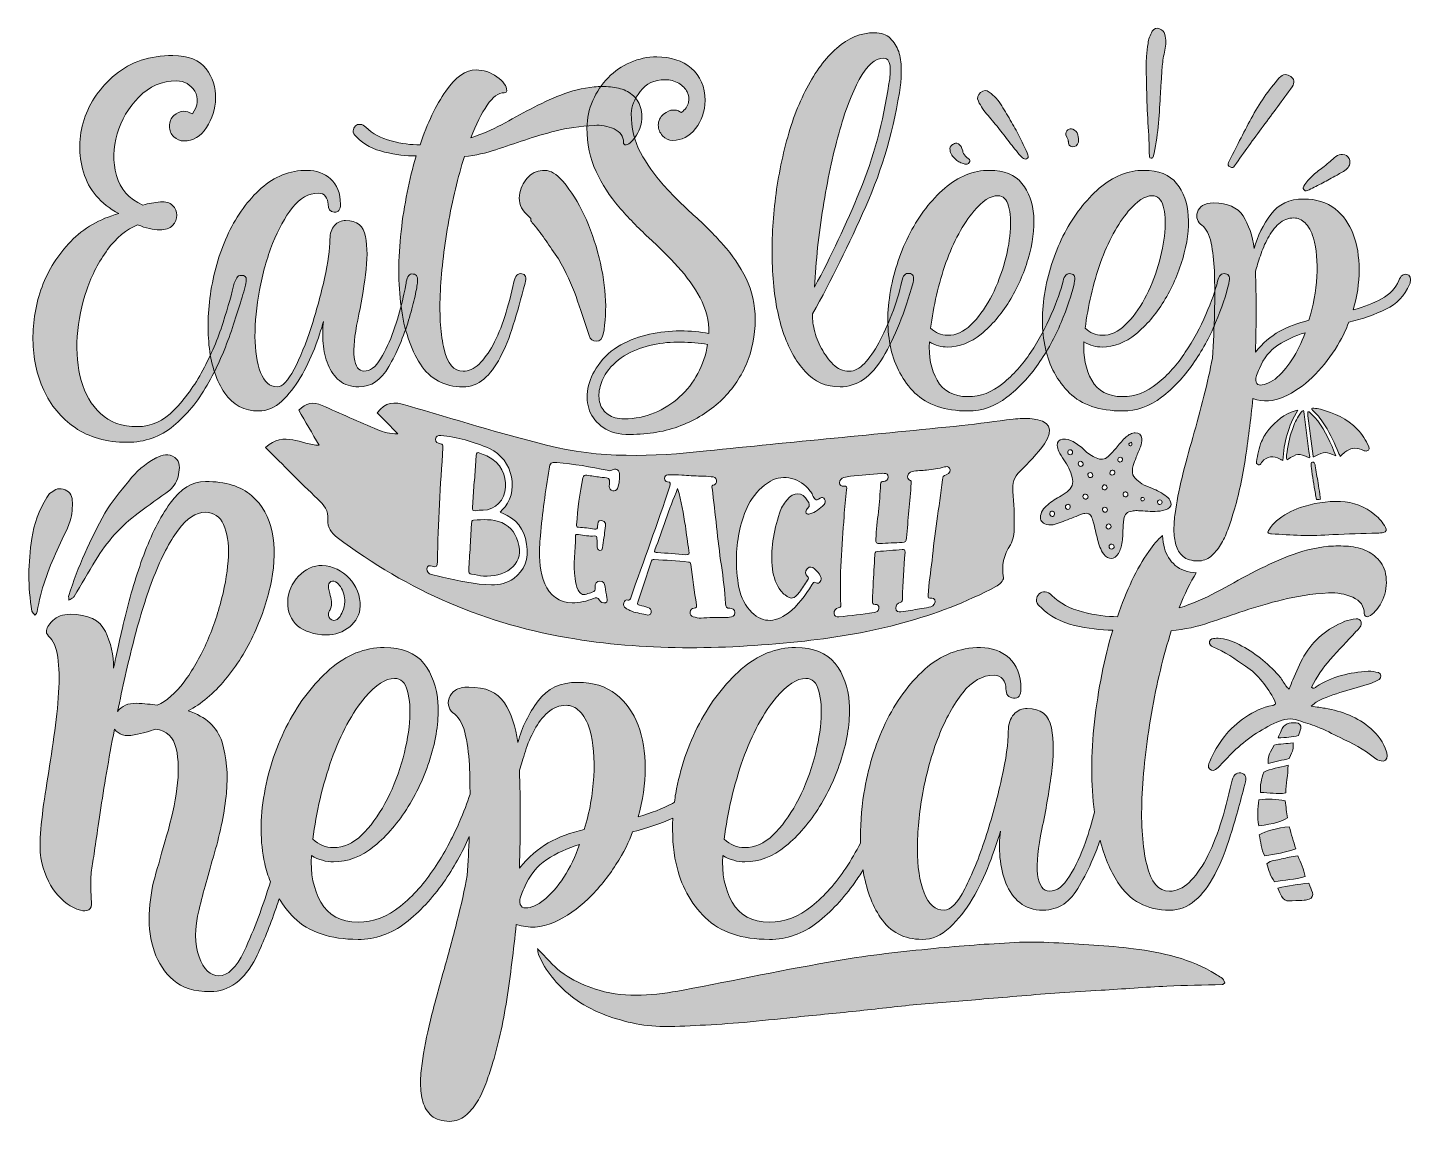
# Model space of a CAD drawing. Header units: inches. Extents: x 0.49 to 5.5, y -4.97 to -1.01.
import ezdxf

# ---------------------------------------------------------------- set-up
doc = ezdxf.new("R2010")
doc.units = ezdxf.units.IN
doc.header["$MEASUREMENT"] = 0
doc.layers.add('Layer 1', color=7, linetype='Continuous')

# ---------------------------------------------------------------- blocks, each defined once
blk = doc.blocks.new('block 4')
at = {"layer": 'Layer 1', "lineweight": 0}
for points, knots in [([(4.1306, -2.4271), (4.1078, -2.4252), (4.0844, -2.426), (4.0617, -2.4286), (3.9996, -2.4356), (3.938, -2.4456), (3.8759, -2.4518), (3.568, -2.4827), (3.2599, -2.5113), (2.9522, -2.5436), (2.7578, -2.564), (2.5638, -2.5719), (2.373, -2.5229), (2.2039, -2.4795), (2.0366, -2.4286), (1.869, -2.3791), (1.8172, -2.3637), (1.7912, -2.366), (1.7601, -2.4056), (1.7842, -2.4301), (1.8095, -2.4557), (1.8348, -2.4814), (1.8066, -2.4822), (1.7835, -2.4761), (1.7618, -2.4668), (1.6945, -2.4381), (1.6275, -2.4085), (1.5607, -2.3787), (1.5285, -2.3643), (1.5013, -2.3701), (1.4759, -2.3963), (1.5004, -2.4383), (1.5246, -2.4795), (1.5501, -2.5231), (1.4848, -2.5216), (1.4242, -2.4695), (1.3557, -2.5306), (1.4208, -2.5954), (1.4806, -2.6581), (1.5442, -2.7167), (1.5681, -2.7387), (1.584, -2.7607), (1.5817, -2.7925), (1.5796, -2.822), (1.5935, -2.84), (1.6156, -2.8567), (1.8715, -3.0508), (2.1582, -3.1735), (2.475, -3.2243), (2.7519, -3.2687), (3.0295, -3.2618), (3.3076, -3.2316), (3.55, -3.2052), (3.7831, -3.1488), (4, -3.0345), (4.0119, -3.0283), (4.0285, -3.0118), (4.027, -3.0028), (4.0196, -2.9587), (4.0279, -2.9208), (4.052, -2.883), (4.0629, -2.866), (4.0658, -2.8416), (4.0662, -2.8205), (4.0669, -2.7771), (4.0657, -2.7335), (4.0611, -2.6904), (4.0578, -2.6605), (4.066, -2.6389), (4.0867, -2.6178), (4.1179, -2.5859), (4.1505, -2.5541), (4.1753, -2.5173), (4.2106, -2.4647), (4.193, -2.4323), (4.1306, -2.4271)], [0, 0, 0, 0, 1, 1, 1, 2, 2, 2, 3, 3, 3, 4, 4, 4, 5, 5, 5, 6, 6, 6, 7, 7, 7, 8, 8, 8, 9, 9, 9, 10, 10, 10, 11, 11, 11, 12, 12, 12, 13, 13, 13, 14, 14, 14, 15, 15, 15, 16, 16, 16, 17, 17, 17, 18, 18, 18, 19, 19, 19, 20, 20, 20, 21, 21, 21, 22, 22, 22, 23, 23, 23, 24, 24, 24, 25, 25, 25, 25]), ([(2.2543, -3.0049), (2.2305, -3.0229), (2.2034, -3.029), (2.1742, -3.0284), (2.1142, -3.027), (2.0552, -3.0143), (1.9963, -3.0005), (1.9833, -2.997), (1.9702, -2.9944), (1.9563, -2.9906), (1.9474, -2.9881), (1.9387, -2.9823), (1.9395, -2.9698), (1.9403, -2.9573), (1.9503, -2.9575), (1.9592, -2.9608), (1.9746, -2.9659), (1.9782, -2.9609), (1.9786, -2.9432), (1.9788, -2.804), (1.9895, -2.6678), (1.9979, -2.5309), (1.9985, -2.5217), (1.997, -2.5188), (1.9888, -2.5174), (1.9807, -2.516), (1.9701, -2.5131), (1.9709, -2.5006), (1.9725, -2.49), (1.9793, -2.486), (1.99, -2.4872), (2.0494, -2.4924), (2.1081, -2.5097), (2.1664, -2.5351), (2.2523, -2.5724), (2.2782, -2.6972), (2.2115, -2.7584), (2.2097, -2.7605), (2.2079, -2.7618), (2.2052, -2.7646), (2.2084, -2.7662), (2.2108, -2.7684), (2.2133, -2.7689), (2.2629, -2.7881), (2.2914, -2.8257), (2.3011, -2.8808), (2.3108, -2.9359), (2.2913, -2.9761), (2.2543, -3.0049)], [0, 0, 0, 0, 1, 1, 1, 2, 2, 2, 3, 3, 3, 4, 4, 4, 5, 5, 5, 6, 6, 6, 7, 7, 7, 8, 8, 8, 9, 9, 9, 10, 10, 10, 11, 11, 11, 12, 12, 12, 13, 13, 13, 14, 14, 14, 15, 15, 15, 16, 16, 16, 16]), ([(2.6299, -2.679), (2.6269, -2.6862), (2.6208, -2.6896), (2.6125, -2.6877), (2.6034, -2.6857), (2.6013, -2.6796), (2.6001, -2.6727), (2.6002, -2.6718), (2.6002, -2.6718), (2.6002, -2.671), (2.5992, -2.6616), (2.605, -2.6498), (2.597, -2.6437), (2.589, -2.6384), (2.5771, -2.6402), (2.5671, -2.6388), (2.5513, -2.6357), (2.5355, -2.6343), (2.5189, -2.6309), (2.5106, -2.6297), (2.5071, -2.6325), (2.5048, -2.6406), (2.4927, -2.696), (2.4864, -2.7531), (2.4817, -2.8105), (2.4814, -2.8155), (2.4811, -2.8197), (2.4886, -2.82), (2.5088, -2.8197), (2.527, -2.8241), (2.5469, -2.8269), (2.5552, -2.8281), (2.5572, -2.825), (2.5577, -2.8175), (2.5584, -2.8066), (2.5576, -2.7931), (2.5726, -2.7951), (2.5901, -2.7975), (2.5866, -2.8121), (2.585, -2.8228), (2.5834, -2.8462), (2.5793, -2.87), (2.5752, -2.8939), (2.5748, -2.8997), (2.5728, -2.9045), (2.5662, -2.9036), (2.5587, -2.9026), (2.5574, -2.8965), (2.5569, -2.8914), (2.5567, -2.8813), (2.5566, -2.8711), (2.5556, -2.8609), (2.556, -2.8542), (2.5537, -2.8506), (2.547, -2.8513), (2.5283, -2.8537), (2.5085, -2.8483), (2.4886, -2.8461), (2.4827, -2.846), (2.4769, -2.8443), (2.478, -2.8528), (2.4779, -2.9042), (2.4679, -2.954), (2.4762, -3.0058), (2.4778, -3.0195), (2.481, -3.0344), (2.4877, -3.0471), (2.4944, -3.06), (2.5031, -3.0672), (2.5178, -3.0617), (2.5247, -3.0593), (2.5315, -3.0569), (2.5384, -3.0553), (2.5478, -3.0525), (2.5515, -3.0471), (2.5488, -3.0375), (2.5464, -3.0236), (2.5545, -3.0147), (2.5663, -3.0146), (2.5806, -3.0148), (2.5833, -3.0244), (2.585, -3.0356), (2.5867, -3.0484), (2.5892, -3.0613), (2.5916, -3.0751), (2.5928, -3.082), (2.5957, -3.0899), (2.5862, -3.0929), (2.5786, -3.0944), (2.5678, -3.0922), (2.5642, -3.0841), (2.5591, -3.0717), (2.5513, -3.0748), (2.5436, -3.0779), (2.5178, -3.087), (2.493, -3.0935), (2.4653, -3.0934), (2.4217, -3.0926), (2.3833, -3.0656), (2.3667, -3.0247), (2.3496, -2.9812), (2.3458, -2.9374), (2.3479, -2.8931), (2.3481, -2.8788), (2.3498, -2.8648), (2.3508, -2.8506), (2.3571, -2.7691), (2.3699, -2.6896), (2.382, -2.6091), (2.3852, -2.5861), (2.3895, -2.5844), (2.4104, -2.5855), (2.4713, -2.5902), (2.5326, -2.6014), (2.5931, -2.6137), (2.5989, -2.6153), (2.6039, -2.616), (2.61, -2.6126), (2.6223, -2.6049), (2.6353, -2.6108), (2.6369, -2.6253), (2.639, -2.644), (2.6361, -2.6621), (2.6299, -2.679)], [0, 0, 0, 0, 1, 1, 1, 2, 2, 2, 3, 3, 3, 4, 4, 4, 5, 5, 5, 6, 6, 6, 7, 7, 7, 8, 8, 8, 9, 9, 9, 10, 10, 10, 11, 11, 11, 12, 12, 12, 13, 13, 13, 14, 14, 14, 15, 15, 15, 16, 16, 16, 17, 17, 17, 18, 18, 18, 19, 19, 19, 20, 20, 20, 21, 21, 21, 22, 22, 22, 23, 23, 23, 24, 24, 24, 25, 25, 25, 26, 26, 26, 27, 27, 27, 28, 28, 28, 29, 29, 29, 30, 30, 30, 31, 31, 31, 32, 32, 32, 33, 33, 33, 34, 34, 34, 35, 35, 35, 36, 36, 36, 37, 37, 37, 38, 38, 38, 39, 39, 39, 40, 40, 40, 41, 41, 41, 41]), ([(3.8192, -2.6297), (3.8091, -2.6327), (3.8071, -2.6371), (3.8064, -2.6479), (3.8014, -2.6982), (3.7922, -2.7481), (3.7856, -2.7977), (3.779, -2.8457), (3.7734, -2.8935), (3.7685, -2.9404), (3.7641, -2.9823), (3.7563, -3.0238), (3.7544, -3.0653), (3.754, -3.0711), (3.7519, -3.0772), (3.7611, -3.076), (3.7703, -3.0748), (3.7801, -3.0777), (3.7793, -3.0893), (3.7776, -3.1028), (3.7673, -3.1074), (3.7564, -3.1097), (3.7345, -3.1141), (3.7128, -3.1167), (3.6909, -3.1209), (3.6791, -3.1231), (3.6673, -3.1252), (3.6556, -3.1264), (3.6464, -3.1274), (3.6382, -3.1241), (3.6373, -3.1126), (3.6372, -3.1018), (3.6436, -3.0946), (3.6529, -3.0919), (3.6614, -3.0894), (3.6609, -3.0837), (3.6613, -3.0778), (3.6634, -3.0222), (3.6654, -2.9665), (3.6709, -2.9105), (3.6715, -2.9013), (3.6683, -2.8992), (3.6607, -2.9), (3.6306, -2.9031), (3.6004, -2.9059), (3.5702, -2.9076), (3.5618, -2.9083), (3.5614, -2.9141), (3.561, -2.9208), (3.5594, -2.9574), (3.5569, -2.9941), (3.5553, -3.0307), (3.5541, -3.049), (3.5536, -3.0681), (3.5524, -3.0865), (3.5518, -3.0948), (3.5532, -3.0997), (3.5624, -3.0989), (3.5707, -3.099), (3.5772, -3.1026), (3.5765, -3.1134), (3.5748, -3.1251), (3.5663, -3.1276), (3.5587, -3.129), (3.5158, -3.1351), (3.4737, -3.1398), (3.4307, -3.1439), (3.4223, -3.1452), (3.415, -3.1414), (3.414, -3.1315), (3.413, -3.1207), (3.4193, -3.1146), (3.4287, -3.1116), (3.4339, -3.1096), (3.4389, -3.1093), (3.4386, -3.1011), (3.4323, -2.9952), (3.4429, -2.8874), (3.45, -2.7808), (3.4522, -2.7483), (3.4561, -2.7157), (3.459, -2.6839), (3.4605, -2.6747), (3.46, -2.6689), (3.449, -2.6712), (3.4414, -2.6724), (3.4341, -2.6687), (3.4339, -2.6587), (3.4338, -2.6487), (3.4409, -2.6426), (3.4494, -2.6396), (3.4571, -2.6375), (3.4648, -2.6355), (3.4732, -2.635), (3.5102, -2.632), (3.548, -2.6285), (3.585, -2.6246), (3.5884, -2.6243), (3.5917, -2.624), (3.595, -2.6246), (3.6033, -2.6247), (3.6107, -2.6274), (3.6099, -2.6382), (3.6092, -2.649), (3.6014, -2.653), (3.5931, -2.6538), (3.5863, -2.6543), (3.5829, -2.6554), (3.5823, -2.6646), (3.5796, -2.7303), (3.5693, -2.7966), (3.5649, -2.8625), (3.5639, -2.8766), (3.5679, -2.8797), (3.5797, -2.8786), (3.6065, -2.8772), (3.634, -2.8762), (3.6607, -2.8751), (3.6724, -2.8748), (3.6752, -2.8703), (3.676, -2.8586), (3.6818, -2.7926), (3.6876, -2.7267), (3.6934, -2.6607), (3.6938, -2.6548), (3.6932, -2.6507), (3.6875, -2.6489), (3.681, -2.6462), (3.6781, -2.6399), (3.6812, -2.6322), (3.6834, -2.6237), (3.6886, -2.6206), (3.6962, -2.6182), (3.714, -2.6138), (3.7314, -2.6151), (3.749, -2.613), (3.7708, -2.6096), (3.7917, -2.6078), (3.8136, -2.6015), (3.8204, -2.5998), (3.8279, -2.5988), (3.8316, -2.6057), (3.8377, -2.614), (3.8328, -2.6254), (3.8192, -2.6297)], [0, 0, 0, 0, 1, 1, 1, 2, 2, 2, 3, 3, 3, 4, 4, 4, 5, 5, 5, 6, 6, 6, 7, 7, 7, 8, 8, 8, 9, 9, 9, 10, 10, 10, 11, 11, 11, 12, 12, 12, 13, 13, 13, 14, 14, 14, 15, 15, 15, 16, 16, 16, 17, 17, 17, 18, 18, 18, 19, 19, 19, 20, 20, 20, 21, 21, 21, 22, 22, 22, 23, 23, 23, 24, 24, 24, 25, 25, 25, 26, 26, 26, 27, 27, 27, 28, 28, 28, 29, 29, 29, 30, 30, 30, 31, 31, 31, 32, 32, 32, 33, 33, 33, 34, 34, 34, 35, 35, 35, 36, 36, 36, 37, 37, 37, 38, 38, 38, 39, 39, 39, 40, 40, 40, 41, 41, 41, 42, 42, 42, 43, 43, 43, 44, 44, 44, 45, 45, 45, 46, 46, 46, 47, 47, 47, 48, 48, 48, 48]), ([(3.0353, -3.1458), (3.0285, -3.1465), (3.0217, -3.1471), (3.015, -3.1469), (2.9881, -3.1468), (2.9604, -3.1456), (2.9324, -3.1492), (2.9222, -3.1503), (2.9133, -3.1465), (2.9042, -3.1435), (2.8968, -3.1414), (2.8921, -3.1352), (2.8927, -3.1269), (2.8941, -3.1177), (2.8995, -3.1122), (2.9071, -3.1127), (2.9172, -3.1132), (2.9167, -3.1074), (2.9155, -3.1006), (2.9086, -3.0517), (2.9018, -3.0036), (2.8958, -2.9547), (2.8946, -2.9479), (2.8922, -2.9461), (2.8871, -2.9457), (2.8454, -2.9405), (2.8043, -2.939), (2.7623, -2.9368), (2.7565, -2.9363), (2.7538, -2.9385), (2.7517, -2.945), (2.7358, -2.9939), (2.7199, -3.0427), (2.7032, -3.0913), (2.701, -3.0986), (2.7043, -3.1006), (2.7101, -3.102), (2.72, -3.1047), (2.7299, -3.1074), (2.7398, -3.11), (2.7481, -3.1125), (2.7544, -3.1181), (2.752, -3.1287), (2.7488, -3.1393), (2.7413, -3.1387), (2.733, -3.1362), (2.7132, -3.1309), (2.693, -3.1305), (2.6743, -3.121), (2.6695, -3.1179), (2.6637, -3.1156), (2.6597, -3.1126), (2.6533, -3.1077), (2.6512, -3.1016), (2.6526, -3.0934), (2.6548, -3.086), (2.6601, -3.0816), (2.6676, -3.0833), (2.6734, -3.0839), (2.6761, -3.0817), (2.6782, -3.0752), (2.7242, -2.9409), (2.7752, -2.8082), (2.8189, -2.671), (2.822, -2.662), (2.8241, -2.6555), (2.8107, -2.6552), (2.8047, -2.6555), (2.8, -2.6509), (2.8005, -2.6434), (2.8003, -2.6342), (2.8056, -2.6305), (2.8123, -2.6302), (2.8292, -2.63), (2.846, -2.6305), (2.8628, -2.6309), (2.8737, -2.6317), (2.8854, -2.6325), (2.8963, -2.6333), (2.9206, -2.6349), (2.945, -2.6338), (2.9693, -2.6368), (2.9785, -2.6372), (2.9868, -2.6393), (2.9886, -2.6494), (2.9896, -2.6595), (2.9841, -2.6659), (2.9756, -2.668), (2.9696, -2.6694), (2.9718, -2.6737), (2.9724, -2.6779), (2.9847, -2.7705), (2.9918, -2.8653), (3.0058, -2.9577), (3.0128, -3.004), (3.0182, -3.0501), (3.021, -3.0961), (3.0218, -3.1078), (3.0249, -3.113), (3.0366, -3.1133), (3.045, -3.1136), (3.055, -3.1155), (3.0549, -3.1288), (3.0549, -3.1414), (3.0446, -3.1445), (3.0353, -3.1458)], [0, 0, 0, 0, 1, 1, 1, 2, 2, 2, 3, 3, 3, 4, 4, 4, 5, 5, 5, 6, 6, 6, 7, 7, 7, 8, 8, 8, 9, 9, 9, 10, 10, 10, 11, 11, 11, 12, 12, 12, 13, 13, 13, 14, 14, 14, 15, 15, 15, 16, 16, 16, 17, 17, 17, 18, 18, 18, 19, 19, 19, 20, 20, 20, 21, 21, 21, 22, 22, 22, 23, 23, 23, 24, 24, 24, 25, 25, 25, 26, 26, 26, 27, 27, 27, 28, 28, 28, 29, 29, 29, 30, 30, 30, 31, 31, 31, 32, 32, 32, 33, 33, 33, 34, 34, 34, 35, 35, 35, 35]), ([(3.3639, -3.0167), (3.3602, -3.0218), (3.3542, -3.0237), (3.3486, -3.0206), (3.3405, -3.0159), (3.3376, -3.0209), (3.3338, -3.0277), (3.3103, -3.0668), (3.2835, -3.1033), (3.2473, -3.1306), (3.1977, -3.1689), (3.1483, -3.1655), (3.1085, -3.1199), (3.0859, -3.0937), (3.0729, -3.0617), (3.067, -3.0248), (3.0611, -2.9871), (3.0586, -2.9486), (3.0612, -2.9094), (3.0663, -2.8461), (3.0781, -2.7839), (3.1104, -2.727), (3.1294, -2.6947), (3.1529, -2.6709), (3.1835, -2.6527), (3.2306, -2.6264), (3.2926, -2.6414), (3.3264, -2.6878), (3.3303, -2.6927), (3.3333, -2.6976), (3.3363, -2.7033), (3.3422, -2.7156), (3.3464, -2.728), (3.364, -2.714), (3.3685, -2.7097), (3.3759, -2.7119), (3.3797, -2.7176), (3.3835, -2.7241), (3.3829, -2.7325), (3.3776, -2.7377), (3.3623, -2.7532), (3.3455, -2.7654), (3.3258, -2.7718), (3.3215, -2.7736), (3.3165, -2.7729), (3.3134, -2.7688), (3.3104, -2.7631), (3.3125, -2.7572), (3.317, -2.7529), (3.3295, -2.7418), (3.3234, -2.7328), (3.3181, -2.7238), (3.2977, -2.691), (3.2692, -2.6899), (3.2427, -2.7218), (3.2308, -2.736), (3.2223, -2.7511), (3.2161, -2.7686), (3.1948, -2.8353), (3.1827, -2.9028), (3.1908, -2.9712), (3.1946, -3.0011), (3.2046, -3.0278), (3.2216, -3.0501), (3.2263, -3.0551), (3.2309, -3.0609), (3.2365, -3.065), (3.2597, -3.0821), (3.2691, -3.0802), (3.2884, -3.0548), (3.2986, -3.0404), (3.308, -3.026), (3.3182, -3.0116), (3.3218, -3.0065), (3.3221, -3.0023), (3.3174, -2.9975), (3.3104, -2.9902), (3.3077, -2.9803), (3.3167, -2.9701), (3.3258, -2.9598), (3.3348, -2.9637), (3.3427, -2.9701), (3.3523, -2.9772), (3.36, -2.9869), (3.3651, -2.9983), (3.3689, -3.004), (3.3685, -3.0106), (3.3639, -3.0167)], [0, 0, 0, 0, 1, 1, 1, 2, 2, 2, 3, 3, 3, 4, 4, 4, 5, 5, 5, 6, 6, 6, 7, 7, 7, 8, 8, 8, 9, 9, 9, 10, 10, 10, 11, 11, 11, 12, 12, 12, 13, 13, 13, 14, 14, 14, 15, 15, 15, 16, 16, 16, 17, 17, 17, 18, 18, 18, 19, 19, 19, 20, 20, 20, 21, 21, 21, 22, 22, 22, 23, 23, 23, 24, 24, 24, 25, 25, 25, 26, 26, 26, 27, 27, 27, 28, 28, 28, 29, 29, 29, 29])]:
    blk.add_open_spline(points, degree=3, knots=knots, dxfattribs=at)
blk = doc.blocks.new('block 5')
at = {"layer": 'Layer 1', "true_color": 0xffffff}
h = blk.add_hatch(color=7, dxfattribs=at)
h.dxf.hatch_style = 2
edge = h.paths.add_edge_path()
edge.add_spline(control_points=[(3.5605, -1.0295), (3.5841, -1.0295), (3.603, -1.0362), (3.6172, -1.0496), (3.6313, -1.0629), (3.6416, -1.079), (3.6478, -1.0979), (3.6541, -1.1167), (3.6573, -1.1372), (3.6573, -1.1591), (3.6573, -1.1811), (3.6565, -1.2008), (3.6549, -1.218), (3.6313, -1.3751), (3.5892, -1.522), (3.5286, -1.6586), (3.468, -1.7953), (3.4039, -1.9249), (3.3362, -2.0475), (3.3346, -2.0616), (3.3366, -2.0805), (3.3421, -2.104), (3.3476, -2.1276), (3.3563, -2.1504), (3.3681, -2.1724), (3.3799, -2.1943), (3.3941, -2.2136), (3.4106, -2.2301), (3.4271, -2.2466), (3.4464, -2.2548), (3.4684, -2.2548), (3.4873, -2.2548), (3.5058, -2.2454), (3.5239, -2.2265), (3.542, -2.2076), (3.5593, -2.1828), (3.5758, -2.1521), (3.5924, -2.1214), (3.6081, -2.0868), (3.6231, -2.0482), (3.638, -2.0097), (3.6502, -1.9699), (3.6597, -1.929), (3.6628, -1.9086), (3.6715, -1.8991), (3.6856, -1.9007), (3.6998, -1.9023), (3.7045, -1.9133), (3.6998, -1.9337), (3.6699, -2.0423), (3.6337, -2.1324), (3.5912, -2.204), (3.5487, -2.2757), (3.4968, -2.3115), (3.4354, -2.3115), (3.385, -2.3115), (3.3429, -2.293), (3.3091, -2.256), (3.2752, -2.219), (3.2485, -2.1706), (3.2288, -2.1108), (3.2091, -2.051), (3.1969, -1.9825), (3.1922, -1.9054), (3.1875, -1.8283), (3.189, -1.75), (3.1969, -1.6705), (3.2048, -1.591), (3.2185, -1.5127), (3.2383, -1.4356), (3.2579, -1.3585), (3.2835, -1.29), (3.315, -1.2302), (3.3464, -1.1704), (3.3826, -1.122), (3.4236, -1.085), (3.4645, -1.048), (3.5101, -1.0295), (3.5605, -1.0295)], knot_values=[0, 0, 0, 0, 1, 1, 1, 2, 2, 2, 3, 3, 3, 4, 4, 4, 5, 5, 5, 6, 6, 6, 7, 7, 7, 8, 8, 8, 9, 9, 9, 10, 10, 10, 11, 11, 11, 12, 12, 12, 13, 13, 13, 14, 14, 14, 15, 15, 15, 16, 16, 16, 17, 17, 17, 18, 18, 18, 19, 19, 19, 20, 20, 20, 21, 21, 21, 22, 22, 22, 23, 23, 23, 24, 24, 24, 25, 25, 25, 26, 26, 26, 26], degree=3, periodic=1)
edge = h.paths.add_edge_path()
edge.add_spline(control_points=[(3.5936, -1.1216), (3.5621, -1.1216), (3.5325, -1.1472), (3.505, -1.1983), (3.4775, -1.2495), (3.4527, -1.3152), (3.4307, -1.3955), (3.4086, -1.4757), (3.3897, -1.5647), (3.374, -1.6622), (3.3582, -1.7598), (3.348, -1.8558), (3.3433, -1.9503), (3.4031, -1.8385), (3.4578, -1.7224), (3.5074, -1.602), (3.557, -1.4816), (3.592, -1.3522), (3.6124, -1.2137), (3.614, -1.2074), (3.6152, -1.1991), (3.616, -1.1889), (3.6168, -1.1787), (3.6172, -1.1684), (3.6172, -1.1582), (3.6172, -1.148), (3.6152, -1.1393), (3.6113, -1.1322), (3.6073, -1.1251), (3.6014, -1.1216), (3.5936, -1.1216)], knot_values=[0, 0, 0, 0, 1, 1, 1, 2, 2, 2, 3, 3, 3, 4, 4, 4, 5, 5, 5, 6, 6, 6, 7, 7, 7, 8, 8, 8, 9, 9, 9, 10, 10, 10, 10], degree=3, periodic=1)
h = blk.add_hatch(color=7, dxfattribs=at)
h.dxf.hatch_style = 2
edge = h.paths.add_edge_path()
edge.add_spline(control_points=[(0.8244, -1.6844), (0.7583, -1.6482), (0.7158, -1.5982), (0.6969, -1.5343), (0.678, -1.4704), (0.6788, -1.407), (0.6992, -1.3439), (0.7197, -1.2808), (0.7574, -1.2265), (0.8126, -1.1807), (0.8676, -1.135), (0.9369, -1.1122), (1.0203, -1.1122), (1.077, -1.1122), (1.1171, -1.1283), (1.1407, -1.1605), (1.1643, -1.1928), (1.1757, -1.2282), (1.175, -1.2668), (1.1741, -1.3054), (1.1631, -1.3408), (1.1419, -1.373), (1.1206, -1.4053), (1.0935, -1.4214), (1.0604, -1.4214), (1.0463, -1.4214), (1.0341, -1.4164), (1.0238, -1.4063), (1.0136, -1.3962), (1.0085, -1.3833), (1.0085, -1.3677), (1.0085, -1.3522), (1.0136, -1.3393), (1.0238, -1.3292), (1.0341, -1.3191), (1.0463, -1.314), (1.0604, -1.314), (1.0683, -1.314), (1.0785, -1.3171), (1.0911, -1.3233), (1.1116, -1.2938), (1.1143, -1.2665), (1.0994, -1.2416), (1.0844, -1.2167), (1.0628, -1.2042), (1.0345, -1.2042), (0.9809, -1.2042), (0.9353, -1.2236), (0.8976, -1.2622), (0.8598, -1.3008), (0.8334, -1.3454), (0.8184, -1.3958), (0.8035, -1.4463), (0.8027, -1.4964), (0.8161, -1.546), (0.8294, -1.5957), (0.8613, -1.6316), (0.9117, -1.6536), (0.9227, -1.6505), (0.9333, -1.6481), (0.9436, -1.6466), (0.9538, -1.645), (0.9644, -1.6434), (0.9754, -1.6418), (0.9943, -1.6403), (1.0089, -1.6446), (1.0191, -1.6548), (1.0293, -1.6651), (1.0345, -1.6769), (1.0345, -1.6903), (1.0345, -1.7037), (1.0293, -1.716), (1.0191, -1.727), (1.0089, -1.738), (0.9935, -1.7435), (0.9731, -1.7435), (0.9495, -1.7435), (0.9227, -1.7372), (0.8928, -1.7246), (0.8519, -1.742), (0.8157, -1.7719), (0.7842, -1.8145), (0.7527, -1.857), (0.7276, -1.9056), (0.7087, -1.96), (0.6898, -2.0144), (0.6784, -2.0707), (0.6744, -2.1291), (0.6705, -2.1875), (0.6752, -2.2406), (0.6886, -2.2888), (0.702, -2.3368), (0.7252, -2.3766), (0.7583, -2.4082), (0.7913, -2.4397), (0.8362, -2.4555), (0.8928, -2.4555), (0.9416, -2.4555), (0.9857, -2.4354), (1.025, -2.3953), (1.0644, -2.3552), (1.099, -2.3071), (1.1289, -2.2513), (1.1588, -2.1954), (1.1832, -2.1379), (1.2021, -2.0789), (1.221, -2.0199), (1.2343, -1.9723), (1.2422, -1.9361), (1.2454, -1.9298), (1.2485, -1.9235), (1.2517, -1.9172), (1.2548, -1.9109), (1.2603, -1.9078), (1.2682, -1.9078), (1.2808, -1.9078), (1.2867, -1.9129), (1.2859, -1.9231), (1.2851, -1.9334), (1.2839, -1.9416), (1.2824, -1.9479), (1.2682, -1.9983), (1.2501, -2.0557), (1.2281, -2.1202), (1.206, -2.1848), (1.1781, -2.2466), (1.1443, -2.3056), (1.1104, -2.3646), (1.0699, -2.4138), (1.0227, -2.4531), (0.9754, -2.4924), (0.9196, -2.5122), (0.855, -2.5122), (0.7795, -2.5122), (0.7165, -2.4944), (0.6662, -2.459), (0.6158, -2.4234), (0.578, -2.3781), (0.5529, -2.323), (0.5277, -2.2678), (0.5147, -2.2071), (0.5139, -2.1409), (0.5131, -2.0747), (0.5241, -2.0108), (0.547, -1.9493), (0.5698, -1.8879), (0.6044, -1.8331), (0.6508, -1.785), (0.6972, -1.7369), (0.7551, -1.7034), (0.8244, -1.6844)], knot_values=[0, 0, 0, 0, 1, 1, 1, 2, 2, 2, 3, 3, 3, 4, 4, 4, 5, 5, 5, 6, 6, 6, 7, 7, 7, 8, 8, 8, 9, 9, 9, 10, 10, 10, 11, 11, 11, 12, 12, 12, 13, 13, 13, 14, 14, 14, 15, 15, 15, 16, 16, 16, 17, 17, 17, 18, 18, 18, 19, 19, 19, 20, 20, 20, 21, 21, 21, 22, 22, 22, 23, 23, 23, 24, 24, 24, 25, 25, 25, 26, 26, 26, 27, 27, 27, 28, 28, 28, 29, 29, 29, 30, 30, 30, 31, 31, 31, 32, 32, 32, 33, 33, 33, 34, 34, 34, 35, 35, 35, 36, 36, 36, 37, 37, 37, 38, 38, 38, 39, 39, 39, 40, 40, 40, 41, 41, 41, 42, 42, 42, 43, 43, 43, 44, 44, 44, 45, 45, 45, 46, 46, 46, 47, 47, 47, 48, 48, 48, 49, 49, 49, 50, 50, 50, 50], degree=3, periodic=1)
h = blk.add_hatch(color=7, dxfattribs=at)
h.dxf.hatch_style = 2
edge = h.paths.add_edge_path()
edge.add_spline(control_points=[(2.6752, -2.4838), (2.6342, -2.4838), (2.602, -2.4756), (2.5784, -2.4591), (2.5548, -2.4425), (2.5383, -2.4221), (2.5288, -2.3978), (2.5194, -2.3734), (2.5174, -2.3467), (2.5229, -2.3177), (2.5284, -2.2886), (2.5406, -2.2607), (2.5595, -2.234), (2.5815, -2.2026), (2.6091, -2.1778), (2.6421, -2.1597), (2.6752, -2.1417), (2.7098, -2.1287), (2.746, -2.1209), (2.7822, -2.113), (2.8192, -2.1091), (2.857, -2.1091), (2.8947, -2.1091), (2.9293, -2.1122), (2.9609, -2.1185), (2.9609, -2.0714), (2.9502, -2.0282), (2.929, -1.9889), (2.9077, -1.9496), (2.881, -1.9123), (2.8487, -1.877), (2.8164, -1.8416), (2.781, -1.8062), (2.7425, -1.7709), (2.7039, -1.7356), (2.6681, -1.6986), (2.635, -1.6601), (2.602, -1.6216), (2.5744, -1.5788), (2.5524, -1.5317), (2.5304, -1.4846), (2.5194, -1.4319), (2.5194, -1.3738), (2.5194, -1.3392), (2.5265, -1.3062), (2.5406, -1.2748), (2.5548, -1.2434), (2.5733, -1.2159), (2.5961, -1.1923), (2.6189, -1.1687), (2.6457, -1.1503), (2.6764, -1.1369), (2.707, -1.1236), (2.7389, -1.1169), (2.772, -1.1169), (2.8223, -1.1169), (2.864, -1.1307), (2.8971, -1.1582), (2.9302, -1.1857), (2.9467, -1.2247), (2.9467, -1.2751), (2.9467, -1.3144), (2.9351, -1.3482), (2.9121, -1.3766), (2.8891, -1.4049), (2.8617, -1.4191), (2.83, -1.4191), (2.8157, -1.4191), (2.8034, -1.4135), (2.7931, -1.4024), (2.7827, -1.3912), (2.7775, -1.3785), (2.7775, -1.3642), (2.7775, -1.3483), (2.7839, -1.3351), (2.7966, -1.3248), (2.8093, -1.3145), (2.8205, -1.3093), (2.83, -1.3093), (2.8411, -1.3093), (2.8478, -1.3101), (2.8502, -1.3117), (2.8526, -1.3133), (2.8562, -1.3157), (2.8609, -1.3188), (2.8752, -1.3077), (2.884, -1.2954), (2.8871, -1.2818), (2.8903, -1.2683), (2.8887, -1.2556), (2.8824, -1.2437), (2.876, -1.2317), (2.8657, -1.2214), (2.8514, -1.2126), (2.8371, -1.2039), (2.8204, -1.1995), (2.8014, -1.1995), (2.7632, -1.1995), (2.7335, -1.2137), (2.712, -1.242), (2.6906, -1.2703), (2.6799, -1.2971), (2.6799, -1.3223), (2.6799, -1.3742), (2.691, -1.4211), (2.7131, -1.4627), (2.7352, -1.5045), (2.7629, -1.5438), (2.7962, -1.5808), (2.8294, -1.6178), (2.8654, -1.6536), (2.9042, -1.6882), (2.9429, -1.7229), (2.9789, -1.759), (3.0122, -1.7968), (3.0454, -1.8346), (3.0731, -1.8755), (3.0952, -1.9196), (3.1174, -1.9637), (3.1285, -2.0132), (3.1285, -2.0683), (3.1285, -2.1266), (3.1174, -2.1808), (3.0954, -2.2312), (3.0734, -2.2816), (3.0423, -2.3256), (3.0022, -2.3634), (2.962, -2.4012), (2.9144, -2.4307), (2.8593, -2.4519), (2.8042, -2.4732), (2.7428, -2.4838), (2.6752, -2.4838)], knot_values=[0, 0, 0, 0, 1, 1, 1, 2, 2, 2, 3, 3, 3, 4, 4, 4, 5, 5, 5, 6, 6, 6, 7, 7, 7, 8, 8, 8, 9, 9, 9, 10, 10, 10, 11, 11, 11, 12, 12, 12, 13, 13, 13, 14, 14, 14, 15, 15, 15, 16, 16, 16, 17, 17, 17, 18, 18, 18, 19, 19, 19, 20, 20, 20, 21, 21, 21, 22, 22, 22, 23, 23, 23, 24, 24, 24, 25, 25, 25, 26, 26, 26, 27, 27, 27, 28, 28, 28, 29, 29, 29, 30, 30, 30, 31, 31, 31, 32, 32, 32, 33, 33, 33, 34, 34, 34, 35, 35, 35, 36, 36, 36, 37, 37, 37, 38, 38, 38, 39, 39, 39, 40, 40, 40, 41, 41, 41, 42, 42, 42, 43, 43, 43, 44, 44, 44, 44], degree=3, periodic=1)
edge = h.paths.add_edge_path()
edge.add_spline(control_points=[(2.6539, -2.4272), (2.6933, -2.4272), (2.7299, -2.4201), (2.7637, -2.4059), (2.7975, -2.3917), (2.8278, -2.3725), (2.8546, -2.3481), (2.8814, -2.3236), (2.9034, -2.2954), (2.9207, -2.2631), (2.938, -2.2308), (2.9498, -2.1958), (2.9561, -2.158), (2.9262, -2.1533), (2.8939, -2.1506), (2.8593, -2.1497), (2.8247, -2.149), (2.7909, -2.1521), (2.7578, -2.1592), (2.7248, -2.1663), (2.6937, -2.1777), (2.6646, -2.1934), (2.6354, -2.2092), (2.6106, -2.2312), (2.5902, -2.2595), (2.5776, -2.2784), (2.5693, -2.2977), (2.5654, -2.3174), (2.5615, -2.337), (2.5619, -2.3552), (2.5666, -2.3717), (2.5713, -2.3882), (2.5811, -2.4015), (2.5961, -2.4118), (2.611, -2.422), (2.6303, -2.4272), (2.6539, -2.4272)], knot_values=[0, 0, 0, 0, 1, 1, 1, 2, 2, 2, 3, 3, 3, 4, 4, 4, 5, 5, 5, 6, 6, 6, 7, 7, 7, 8, 8, 8, 9, 9, 9, 10, 10, 10, 11, 11, 11, 12, 12, 12, 12], degree=3, periodic=1)
h = blk.add_hatch(color=7, dxfattribs=at)
h.dxf.hatch_style = 2
edge = h.paths.add_edge_path()
edge.add_spline(control_points=[(2.1181, -1.1641), (2.1448, -1.1641), (2.17, -1.1724), (2.1936, -1.1889), (2.2172, -1.2054), (2.229, -1.2223), (2.229, -1.2396), (2.229, -1.2444), (2.2258, -1.2467), (2.2196, -1.2467), (2.1991, -1.2467), (2.1786, -1.2617), (2.1582, -1.2916), (2.1377, -1.3215), (2.1181, -1.3609), (2.0992, -1.4096), (2.1385, -1.397), (2.1755, -1.3813), (2.2101, -1.3624), (2.2447, -1.3435), (2.2798, -1.3246), (2.3152, -1.3058), (2.3506, -1.2869), (2.3872, -1.27), (2.425, -1.255), (2.4627, -1.24), (2.5029, -1.2302), (2.5454, -1.2255), (2.5643, -1.2239), (2.5839, -1.2239), (2.6044, -1.2255), (2.6248, -1.2271), (2.6433, -1.2318), (2.6599, -1.2396), (2.6764, -1.2475), (2.6902, -1.2589), (2.7012, -1.2739), (2.7122, -1.2888), (2.7177, -1.3089), (2.7177, -1.3341), (2.7177, -1.3577), (2.7114, -1.3797), (2.6988, -1.4002), (2.6862, -1.4207), (2.6736, -1.4324), (2.661, -1.4356), (2.6547, -1.4356), (2.6516, -1.4324), (2.6516, -1.4262), (2.6516, -1.4041), (2.6402, -1.388), (2.6174, -1.3778), (2.5945, -1.3675), (2.5705, -1.3632), (2.5454, -1.3648), (2.4934, -1.3679), (2.4474, -1.3746), (2.4073, -1.3848), (2.3671, -1.3951), (2.3293, -1.4061), (2.2939, -1.4179), (2.2585, -1.4297), (2.2235, -1.4415), (2.1889, -1.4533), (2.1542, -1.4651), (2.1165, -1.4734), (2.0756, -1.4781), (2.0519, -1.5521), (2.0323, -1.6343), (2.0165, -1.7248), (2.0008, -1.8153), (1.9913, -1.8999), (1.9882, -1.9786), (1.985, -2.0573), (1.9897, -2.123), (2.0024, -2.1757), (2.015, -2.2285), (2.0378, -2.2548), (2.0708, -2.2548), (2.0913, -2.2548), (2.1106, -2.2462), (2.1287, -2.2288), (2.1467, -2.2115), (2.1637, -2.1883), (2.1794, -2.1592), (2.1952, -2.1301), (2.2093, -2.0958), (2.2219, -2.0565), (2.2345, -2.0172), (2.2455, -1.9754), (2.255, -1.9314), (2.2597, -1.9094), (2.2691, -1.8995), (2.2833, -1.9019), (2.2975, -1.9042), (2.3014, -1.9157), (2.2951, -1.9361), (2.2809, -1.9912), (2.2668, -2.0416), (2.2526, -2.0872), (2.2385, -2.1329), (2.2227, -2.1722), (2.2054, -2.2052), (2.1881, -2.2383), (2.1684, -2.2643), (2.1464, -2.2831), (2.1243, -2.302), (2.0992, -2.3115), (2.0708, -2.3115), (2.0031, -2.3115), (1.9516, -2.2839), (1.9162, -2.2288), (1.8808, -2.1738), (1.8575, -2.1045), (1.8465, -2.0211), (1.8355, -1.9377), (1.8355, -1.8472), (1.8465, -1.7496), (1.8575, -1.652), (1.8757, -1.5607), (1.9009, -1.4757), (1.8646, -1.4757), (1.8265, -1.471), (1.7864, -1.4616), (1.7462, -1.4521), (1.7128, -1.434), (1.686, -1.4073), (1.686, -1.4073), (1.6837, -1.4049), (1.6837, -1.4049), (1.6758, -1.3986), (1.6723, -1.3919), (1.673, -1.3848), (1.6738, -1.3778), (1.6766, -1.3718), (1.6813, -1.3671), (1.686, -1.3624), (1.6919, -1.3605), (1.699, -1.3612), (1.7061, -1.362), (1.7128, -1.3656), (1.7191, -1.3718), (1.7427, -1.3955), (1.7734, -1.412), (1.8111, -1.4214), (1.8489, -1.4309), (1.8835, -1.4356), (1.915, -1.4356), (1.9418, -1.3569), (1.9729, -1.292), (2.0083, -1.2408), (2.0437, -1.1897), (2.0803, -1.1641), (2.1181, -1.1641)], knot_values=[0, 0, 0, 0, 1, 1, 1, 2, 2, 2, 3, 3, 3, 4, 4, 4, 5, 5, 5, 6, 6, 6, 7, 7, 7, 8, 8, 8, 9, 9, 9, 10, 10, 10, 11, 11, 11, 12, 12, 12, 13, 13, 13, 14, 14, 14, 15, 15, 15, 16, 16, 16, 17, 17, 17, 18, 18, 18, 19, 19, 19, 20, 20, 20, 21, 21, 21, 22, 22, 22, 23, 23, 23, 24, 24, 24, 25, 25, 25, 26, 26, 26, 27, 27, 27, 28, 28, 28, 29, 29, 29, 30, 30, 30, 31, 31, 31, 32, 32, 32, 33, 33, 33, 34, 34, 34, 35, 35, 35, 36, 36, 36, 37, 37, 37, 38, 38, 38, 39, 39, 39, 40, 40, 40, 41, 41, 41, 42, 42, 42, 43, 43, 43, 44, 44, 44, 45, 45, 45, 46, 46, 46, 47, 47, 47, 48, 48, 48, 49, 49, 49, 50, 50, 50, 51, 51, 51, 51], degree=3, periodic=1)
h = blk.add_hatch(color=7, dxfattribs=at)
h.dxf.hatch_style = 2
edge = h.paths.add_edge_path()
edge.add_spline(control_points=[(1.627, -1.6504), (1.627, -1.6709), (1.6195, -1.6803), (1.6046, -1.6788), (1.5896, -1.6772), (1.5822, -1.6678), (1.5822, -1.6504), (1.5822, -1.6394), (1.579, -1.63), (1.5727, -1.6221), (1.5664, -1.6142), (1.5577, -1.6103), (1.5467, -1.6103), (1.5121, -1.6103), (1.481, -1.6277), (1.4535, -1.6624), (1.4259, -1.6972), (1.4019, -1.7406), (1.3815, -1.7927), (1.361, -1.8448), (1.3453, -1.9009), (1.3343, -1.9609), (1.3232, -2.0209), (1.3177, -2.077), (1.3177, -2.1291), (1.3177, -2.1812), (1.3244, -2.2246), (1.3378, -2.2593), (1.3512, -2.2941), (1.3712, -2.3115), (1.398, -2.3115), (1.4169, -2.3115), (1.4373, -2.2902), (1.4594, -2.2477), (1.4814, -2.2052), (1.5019, -2.1549), (1.5208, -2.0966), (1.5397, -2.0384), (1.5558, -1.9794), (1.5692, -1.9196), (1.5825, -1.8598), (1.5892, -1.8126), (1.5892, -1.7779), (1.5892, -1.7559), (1.5947, -1.739), (1.6058, -1.7272), (1.6168, -1.7153), (1.6301, -1.7095), (1.6459, -1.7095), (1.6868, -1.7095), (1.7108, -1.7287), (1.7179, -1.7673), (1.725, -1.8059), (1.725, -1.8519), (1.7179, -1.9054), (1.7108, -1.9589), (1.7014, -2.0136), (1.6896, -2.0695), (1.6778, -2.1254), (1.6734, -2.1706), (1.6766, -2.2052), (1.6813, -2.2383), (1.6931, -2.2548), (1.712, -2.2548), (1.734, -2.2548), (1.7541, -2.2399), (1.7722, -2.21), (1.7903, -2.1801), (1.806, -2.1462), (1.8194, -2.1084), (1.8328, -2.0707), (1.8434, -2.0345), (1.8513, -1.9998), (1.8591, -1.9652), (1.8639, -1.9424), (1.8655, -1.9314), (1.8686, -1.9109), (1.8769, -1.9015), (1.8902, -1.903), (1.9036, -1.9046), (1.9087, -1.9157), (1.9056, -1.9361), (1.904, -1.9487), (1.9005, -1.9672), (1.895, -1.9916), (1.8894, -2.016), (1.8824, -2.0423), (1.8737, -2.0707), (1.8651, -2.099), (1.8544, -2.1281), (1.8419, -2.158), (1.8292, -2.1879), (1.8159, -2.2147), (1.8017, -2.2383), (1.7749, -2.2871), (1.7387, -2.3115), (1.6931, -2.3115), (1.6648, -2.3115), (1.6415, -2.304), (1.6235, -2.289), (1.6054, -2.2741), (1.5916, -2.2548), (1.5822, -2.2312), (1.5727, -2.2076), (1.5668, -2.182), (1.5645, -2.1545), (1.5621, -2.1269), (1.5625, -2.1006), (1.5656, -2.0754), (1.5577, -2.1037), (1.5467, -2.1364), (1.5326, -2.1734), (1.5184, -2.2104), (1.5015, -2.2454), (1.4818, -2.2784), (1.4621, -2.3115), (1.4397, -2.3398), (1.4145, -2.3634), (1.3893, -2.387), (1.3618, -2.3988), (1.3319, -2.3988), (1.2784, -2.3988), (1.2371, -2.3772), (1.208, -2.3339), (1.1788, -2.2906), (1.1603, -2.2367), (1.1525, -2.1722), (1.1446, -2.1077), (1.1466, -2.038), (1.1584, -1.9632), (1.1702, -1.8885), (1.1914, -1.8189), (1.2221, -1.7543), (1.2528, -1.6898), (1.2921, -1.6359), (1.3402, -1.5926), (1.3882, -1.5493), (1.4436, -1.5277), (1.5066, -1.5277), (1.5397, -1.5277), (1.568, -1.538), (1.5916, -1.5587), (1.6152, -1.5793), (1.627, -1.6099), (1.627, -1.6504)], knot_values=[0, 0, 0, 0, 1, 1, 1, 2, 2, 2, 3, 3, 3, 4, 4, 4, 5, 5, 5, 6, 6, 6, 7, 7, 7, 8, 8, 8, 9, 9, 9, 10, 10, 10, 11, 11, 11, 12, 12, 12, 13, 13, 13, 14, 14, 14, 15, 15, 15, 16, 16, 16, 17, 17, 17, 18, 18, 18, 19, 19, 19, 20, 20, 20, 21, 21, 21, 22, 22, 22, 23, 23, 23, 24, 24, 24, 25, 25, 25, 26, 26, 26, 27, 27, 27, 28, 28, 28, 29, 29, 29, 30, 30, 30, 31, 31, 31, 32, 32, 32, 33, 33, 33, 34, 34, 34, 35, 35, 35, 36, 36, 36, 37, 37, 37, 38, 38, 38, 39, 39, 39, 40, 40, 40, 41, 41, 41, 42, 42, 42, 43, 43, 43, 44, 44, 44, 45, 45, 45, 46, 46, 46, 47, 47, 47, 48, 48, 48, 48], degree=3, periodic=1)
h = blk.add_hatch(color=7, dxfattribs=at)
h.dxf.hatch_style = 2
edge = h.paths.add_edge_path()
edge.add_spline(control_points=[(3.7588, -2.1486), (3.7556, -2.2021), (3.7651, -2.2485), (3.7871, -2.2879), (3.8092, -2.3272), (3.8461, -2.3469), (3.8981, -2.3469), (3.9437, -2.3469), (3.9858, -2.3311), (4.0244, -2.2997), (4.0629, -2.2682), (4.0968, -2.2304), (4.1259, -2.1863), (4.155, -2.1423), (4.1798, -2.0966), (4.2003, -2.0494), (4.2207, -2.0022), (4.2349, -1.9621), (4.2428, -1.929), (4.2475, -1.9086), (4.2569, -1.8995), (4.2711, -1.9019), (4.2853, -1.9042), (4.2892, -1.9157), (4.2829, -1.9361), (4.2829, -1.9361), (4.2829, -1.9385), (4.2829, -1.9385), (4.2735, -1.9794), (4.2577, -2.0262), (4.2357, -2.0789), (4.2136, -2.1317), (4.1861, -2.1816), (4.1531, -2.2288), (4.12, -2.2761), (4.0822, -2.3162), (4.0397, -2.3492), (3.9973, -2.3823), (3.95, -2.3988), (3.8981, -2.3988), (3.8147, -2.3988), (3.7509, -2.3772), (3.7068, -2.3339), (3.6628, -2.2906), (3.6337, -2.2367), (3.6195, -2.1722), (3.6053, -2.1077), (3.605, -2.038), (3.6183, -1.9632), (3.6317, -1.8885), (3.6553, -1.8189), (3.6891, -1.7543), (3.723, -1.6898), (3.7647, -1.6359), (3.8143, -1.5926), (3.8638, -1.5493), (3.9177, -1.5277), (3.976, -1.5277), (4.0295, -1.5277), (4.0688, -1.5434), (4.094, -1.5749), (4.1192, -1.6064), (4.1334, -1.6457), (4.1365, -1.6929), (4.1397, -1.7401), (4.133, -1.7917), (4.1165, -1.8476), (4.0999, -1.9034), (4.0771, -1.955), (4.048, -2.0022), (4.0189, -2.0494), (3.985, -2.0888), (3.9465, -2.1202), (3.9079, -2.1517), (3.8674, -2.1675), (3.8249, -2.1675), (3.8028, -2.1675), (3.7808, -2.1612), (3.7588, -2.1486)], knot_values=[0, 0, 0, 0, 1, 1, 1, 2, 2, 2, 3, 3, 3, 4, 4, 4, 5, 5, 5, 6, 6, 6, 7, 7, 7, 8, 8, 8, 9, 9, 9, 10, 10, 10, 11, 11, 11, 12, 12, 12, 13, 13, 13, 14, 14, 14, 15, 15, 15, 16, 16, 16, 17, 17, 17, 18, 18, 18, 19, 19, 19, 20, 20, 20, 21, 21, 21, 22, 22, 22, 23, 23, 23, 24, 24, 24, 25, 25, 25, 26, 26, 26, 26], degree=3, periodic=1)
edge = h.paths.add_edge_path()
edge.add_spline(control_points=[(3.9193, -1.6761), (3.9004, -1.6981), (3.8823, -1.7251), (3.865, -1.7572), (3.8477, -1.7893), (3.8324, -1.8242), (3.819, -1.8618), (3.8056, -1.8994), (3.7942, -1.9386), (3.7848, -1.9793), (3.7753, -2.02), (3.7682, -2.06), (3.7635, -2.0991), (3.7808, -2.1164), (3.8013, -2.125), (3.8249, -2.125), (3.8548, -2.125), (3.8827, -2.1125), (3.9087, -2.0874), (3.9347, -2.0623), (3.9579, -2.031), (3.9784, -1.9934), (3.9988, -1.9558), (4.0153, -1.9154), (4.0279, -1.8723), (4.0405, -1.8293), (4.0484, -1.789), (4.0515, -1.7513), (4.0547, -1.7137), (4.0527, -1.6824), (4.0456, -1.6573), (4.0385, -1.6323), (4.0256, -1.6197), (4.0067, -1.6197), (3.9799, -1.6197), (3.9508, -1.6386), (3.9193, -1.6761)], knot_values=[0, 0, 0, 0, 1, 1, 1, 2, 2, 2, 3, 3, 3, 4, 4, 4, 5, 5, 5, 6, 6, 6, 7, 7, 7, 8, 8, 8, 9, 9, 9, 10, 10, 10, 11, 11, 11, 12, 12, 12, 12], degree=3, periodic=1)
h = blk.add_hatch(color=7, dxfattribs=at)
h.dxf.hatch_style = 2
edge = h.paths.add_edge_path()
edge.add_spline(control_points=[(4.3183, -2.1486), (4.3152, -2.2021), (4.3246, -2.2485), (4.3467, -2.2879), (4.3687, -2.3272), (4.4057, -2.3469), (4.4576, -2.3469), (4.5033, -2.3469), (4.5453, -2.3311), (4.5839, -2.2997), (4.6225, -2.2682), (4.6563, -2.2304), (4.6854, -2.1863), (4.7146, -2.1423), (4.7393, -2.0966), (4.7598, -2.0494), (4.7802, -2.0022), (4.7944, -1.9621), (4.8023, -1.929), (4.807, -1.9086), (4.8165, -1.8995), (4.8306, -1.9019), (4.8448, -1.9042), (4.8487, -1.9157), (4.8424, -1.9361), (4.8424, -1.9361), (4.8424, -1.9385), (4.8424, -1.9385), (4.833, -1.9794), (4.8172, -2.0262), (4.7952, -2.0789), (4.7732, -2.1317), (4.7456, -2.1816), (4.7126, -2.2288), (4.6795, -2.2761), (4.6418, -2.3162), (4.5993, -2.3492), (4.5568, -2.3823), (4.5095, -2.3988), (4.4576, -2.3988), (4.3742, -2.3988), (4.3104, -2.3772), (4.2664, -2.3339), (4.2223, -2.2906), (4.1932, -2.2367), (4.179, -2.1722), (4.1649, -2.1077), (4.1645, -2.038), (4.1778, -1.9632), (4.1912, -1.8885), (4.2148, -1.8189), (4.2487, -1.7543), (4.2825, -1.6898), (4.3242, -1.6359), (4.3738, -1.5926), (4.4234, -1.5493), (4.4773, -1.5277), (4.5355, -1.5277), (4.589, -1.5277), (4.6284, -1.5434), (4.6536, -1.5749), (4.6787, -1.6064), (4.6929, -1.6457), (4.6961, -1.6929), (4.6992, -1.7401), (4.6925, -1.7917), (4.676, -1.8476), (4.6595, -1.9034), (4.6366, -1.955), (4.6075, -2.0022), (4.5784, -2.0494), (4.5446, -2.0888), (4.506, -2.1202), (4.4674, -2.1517), (4.4269, -2.1675), (4.3844, -2.1675), (4.3624, -2.1675), (4.3403, -2.1612), (4.3183, -2.1486)], knot_values=[0, 0, 0, 0, 1, 1, 1, 2, 2, 2, 3, 3, 3, 4, 4, 4, 5, 5, 5, 6, 6, 6, 7, 7, 7, 8, 8, 8, 9, 9, 9, 10, 10, 10, 11, 11, 11, 12, 12, 12, 13, 13, 13, 14, 14, 14, 15, 15, 15, 16, 16, 16, 17, 17, 17, 18, 18, 18, 19, 19, 19, 20, 20, 20, 21, 21, 21, 22, 22, 22, 23, 23, 23, 24, 24, 24, 25, 25, 25, 26, 26, 26, 26], degree=3, periodic=1)
edge = h.paths.add_edge_path()
edge.add_spline(control_points=[(4.4789, -1.6761), (4.46, -1.6981), (4.4419, -1.7251), (4.4246, -1.7572), (4.4072, -1.7893), (4.3919, -1.8242), (4.3785, -1.8618), (4.3651, -1.8994), (4.3537, -1.9386), (4.3443, -1.9793), (4.3348, -2.02), (4.3278, -2.06), (4.323, -2.0991), (4.3403, -2.1164), (4.3608, -2.125), (4.3844, -2.125), (4.4143, -2.125), (4.4423, -2.1125), (4.4682, -2.0874), (4.4942, -2.0623), (4.5174, -2.031), (4.5379, -1.9934), (4.5583, -1.9558), (4.5748, -1.9154), (4.5875, -1.8723), (4.6, -1.8293), (4.6079, -1.789), (4.6111, -1.7513), (4.6142, -1.7137), (4.6122, -1.6824), (4.6052, -1.6573), (4.5981, -1.6323), (4.5851, -1.6197), (4.5662, -1.6197), (4.5394, -1.6197), (4.5103, -1.6386), (4.4789, -1.6761)], knot_values=[0, 0, 0, 0, 1, 1, 1, 2, 2, 2, 3, 3, 3, 4, 4, 4, 5, 5, 5, 6, 6, 6, 7, 7, 7, 8, 8, 8, 9, 9, 9, 10, 10, 10, 11, 11, 11, 12, 12, 12, 12], degree=3, periodic=1)
h = blk.add_hatch(color=7, dxfattribs=at)
h.dxf.hatch_style = 2
edge = h.paths.add_edge_path()
edge.add_spline(control_points=[(5.4586, -1.9266), (5.4649, -1.9094), (5.4743, -1.9019), (5.4869, -1.9042), (5.4995, -1.9066), (5.5035, -1.9172), (5.4987, -1.9361), (5.4987, -1.9361), (5.4964, -1.9408), (5.4964, -1.9408), (5.4791, -1.9818), (5.4507, -2.0116), (5.4114, -2.0305), (5.372, -2.0494), (5.3272, -2.0652), (5.2768, -2.0777), (5.2674, -2.1061), (5.2509, -2.1388), (5.2273, -2.1757), (5.2036, -2.2127), (5.1761, -2.2466), (5.1446, -2.2772), (5.1131, -2.3079), (5.0789, -2.3315), (5.0419, -2.3481), (5.0049, -2.3646), (4.9676, -2.3665), (4.9298, -2.354), (4.9219, -2.4311), (4.9124, -2.5058), (4.9015, -2.5783), (4.8904, -2.6506), (4.8755, -2.7167), (4.8566, -2.7766), (4.8519, -2.7923), (4.846, -2.81), (4.8389, -2.8297), (4.8318, -2.8493), (4.8231, -2.8674), (4.8129, -2.884), (4.8027, -2.9005), (4.7909, -2.9143), (4.7775, -2.9253), (4.7641, -2.9363), (4.7488, -2.9418), (4.7315, -2.9418), (4.7079, -2.9418), (4.6898, -2.9363), (4.6772, -2.9253), (4.6646, -2.9143), (4.6559, -2.9005), (4.6512, -2.884), (4.6465, -2.8674), (4.6441, -2.8489), (4.6441, -2.8285), (4.6441, -2.808), (4.6457, -2.7884), (4.6488, -2.7695), (4.6536, -2.7301), (4.6618, -2.6869), (4.6736, -2.6396), (4.6854, -2.5924), (4.6984, -2.544), (4.7126, -2.4944), (4.7268, -2.4449), (4.7401, -2.3953), (4.7527, -2.3457), (4.7653, -2.2961), (4.7755, -2.2501), (4.7834, -2.2076), (4.7913, -2.0958), (4.7936, -1.9904), (4.7905, -1.8912), (4.7889, -1.855), (4.785, -1.8216), (4.7787, -1.7909), (4.7724, -1.7602), (4.7614, -1.7386), (4.7456, -1.726), (4.7377, -1.7213), (4.7323, -1.7146), (4.7291, -1.7059), (4.726, -1.6973), (4.726, -1.6882), (4.7291, -1.6788), (4.7323, -1.6693), (4.7386, -1.6615), (4.748, -1.6552), (4.7574, -1.6489), (4.7708, -1.6457), (4.7881, -1.6457), (4.8385, -1.6457), (4.8739, -1.6615), (4.8944, -1.6929), (4.9148, -1.7244), (4.9282, -1.7638), (4.9345, -1.811), (4.9471, -1.7653), (4.9672, -1.724), (4.9947, -1.687), (5.0222, -1.6501), (5.062, -1.6315), (5.1139, -1.6315), (5.1596, -1.6315), (5.1973, -1.6433), (5.2273, -1.667), (5.2571, -1.6906), (5.2792, -1.7213), (5.2934, -1.759), (5.3075, -1.7968), (5.3146, -1.8397), (5.3146, -1.8877), (5.3146, -1.9357), (5.3075, -1.9841), (5.2934, -2.0329), (5.3327, -2.0219), (5.3669, -2.0085), (5.396, -1.9928), (5.4252, -1.977), (5.446, -1.955), (5.4586, -1.9266)], knot_values=[0, 0, 0, 0, 1, 1, 1, 2, 2, 2, 3, 3, 3, 4, 4, 4, 5, 5, 5, 6, 6, 6, 7, 7, 7, 8, 8, 8, 9, 9, 9, 10, 10, 10, 11, 11, 11, 12, 12, 12, 13, 13, 13, 14, 14, 14, 15, 15, 15, 16, 16, 16, 17, 17, 17, 18, 18, 18, 19, 19, 19, 20, 20, 20, 21, 21, 21, 22, 22, 22, 23, 23, 23, 24, 24, 24, 25, 25, 25, 26, 26, 26, 27, 27, 27, 28, 28, 28, 29, 29, 29, 30, 30, 30, 31, 31, 31, 32, 32, 32, 33, 33, 33, 34, 34, 34, 35, 35, 35, 36, 36, 36, 37, 37, 37, 38, 38, 38, 39, 39, 39, 40, 40, 40, 40], degree=3, periodic=1)
edge = h.paths.add_edge_path()
edge.add_spline(control_points=[(4.9392, -1.8936), (4.9424, -1.9833), (4.9424, -2.0809), (4.9392, -2.1863), (4.966, -2.1533), (4.9947, -2.1281), (5.0254, -2.1108), (5.0561, -2.0935), (5.0919, -2.0801), (5.1328, -2.0707), (5.1485, -2.0187), (5.158, -1.966), (5.1612, -1.9125), (5.1643, -1.859), (5.1603, -1.8126), (5.1493, -1.7732), (5.1414, -1.748), (5.1312, -1.7295), (5.1187, -1.7177), (5.106, -1.7059), (5.0927, -1.7), (5.0785, -1.7), (5.0581, -1.7), (5.0399, -1.7071), (5.0242, -1.7213), (5.0085, -1.7354), (4.9951, -1.7528), (4.9841, -1.7732), (4.9731, -1.7937), (4.964, -1.8149), (4.9569, -1.8369), (4.9499, -1.859), (4.9439, -1.8779), (4.9392, -1.8936)], knot_values=[0, 0, 0, 0, 1, 1, 1, 2, 2, 2, 3, 3, 3, 4, 4, 4, 5, 5, 5, 6, 6, 6, 7, 7, 7, 8, 8, 8, 9, 9, 9, 10, 10, 10, 11, 11, 11, 11], degree=3, periodic=1)
edge = h.paths.add_edge_path()
edge.add_spline(control_points=[(5.0101, -2.2831), (5.0321, -2.2658), (5.0526, -2.2426), (5.0714, -2.2135), (5.0903, -2.1844), (5.106, -2.1517), (5.1187, -2.1155), (5.0824, -2.1266), (5.0498, -2.1415), (5.0207, -2.1604), (4.9915, -2.1793), (4.9691, -2.2076), (4.9534, -2.2454), (4.9439, -2.2643), (4.9396, -2.2784), (4.9404, -2.2879), (4.9412, -2.2973), (4.9451, -2.3028), (4.9522, -2.3044), (4.9593, -2.306), (4.9679, -2.3048), (4.9782, -2.3009), (4.9884, -2.2969), (4.999, -2.291), (5.0101, -2.2831)], knot_values=[0, 0, 0, 0, 1, 1, 1, 2, 2, 2, 3, 3, 3, 4, 4, 4, 5, 5, 5, 6, 6, 6, 7, 7, 7, 8, 8, 8, 8], degree=3, periodic=1)
at = {"layer": 'Layer 1', "lineweight": 0}
for points, knots in [([(3.5605, -1.0295), (3.5841, -1.0295), (3.603, -1.0362), (3.6172, -1.0496), (3.6313, -1.0629), (3.6416, -1.079), (3.6478, -1.0979), (3.6541, -1.1167), (3.6573, -1.1372), (3.6573, -1.1591), (3.6573, -1.1811), (3.6565, -1.2008), (3.6549, -1.218), (3.6313, -1.3751), (3.5892, -1.522), (3.5286, -1.6586), (3.468, -1.7953), (3.4039, -1.9249), (3.3362, -2.0475), (3.3346, -2.0616), (3.3366, -2.0805), (3.3421, -2.104), (3.3476, -2.1276), (3.3563, -2.1504), (3.3681, -2.1724), (3.3799, -2.1943), (3.3941, -2.2136), (3.4106, -2.2301), (3.4271, -2.2466), (3.4464, -2.2548), (3.4684, -2.2548), (3.4873, -2.2548), (3.5058, -2.2454), (3.5239, -2.2265), (3.542, -2.2076), (3.5593, -2.1828), (3.5758, -2.1521), (3.5924, -2.1214), (3.6081, -2.0868), (3.6231, -2.0482), (3.638, -2.0097), (3.6502, -1.9699), (3.6597, -1.929), (3.6628, -1.9086), (3.6715, -1.8991), (3.6856, -1.9007), (3.6998, -1.9023), (3.7045, -1.9133), (3.6998, -1.9337), (3.6699, -2.0423), (3.6337, -2.1324), (3.5912, -2.204), (3.5487, -2.2757), (3.4968, -2.3115), (3.4354, -2.3115), (3.385, -2.3115), (3.3429, -2.293), (3.3091, -2.256), (3.2752, -2.219), (3.2485, -2.1706), (3.2288, -2.1108), (3.2091, -2.051), (3.1969, -1.9825), (3.1922, -1.9054), (3.1875, -1.8283), (3.189, -1.75), (3.1969, -1.6705), (3.2048, -1.591), (3.2185, -1.5127), (3.2383, -1.4356), (3.2579, -1.3585), (3.2835, -1.29), (3.315, -1.2302), (3.3464, -1.1704), (3.3826, -1.122), (3.4236, -1.085), (3.4645, -1.048), (3.5101, -1.0295), (3.5605, -1.0295)], [0, 0, 0, 0, 1, 1, 1, 2, 2, 2, 3, 3, 3, 4, 4, 4, 5, 5, 5, 6, 6, 6, 7, 7, 7, 8, 8, 8, 9, 9, 9, 10, 10, 10, 11, 11, 11, 12, 12, 12, 13, 13, 13, 14, 14, 14, 15, 15, 15, 16, 16, 16, 17, 17, 17, 18, 18, 18, 19, 19, 19, 20, 20, 20, 21, 21, 21, 22, 22, 22, 23, 23, 23, 24, 24, 24, 25, 25, 25, 26, 26, 26, 26]), ([(0.8244, -1.6844), (0.7583, -1.6482), (0.7158, -1.5982), (0.6969, -1.5343), (0.678, -1.4704), (0.6788, -1.407), (0.6992, -1.3439), (0.7197, -1.2808), (0.7574, -1.2265), (0.8126, -1.1807), (0.8676, -1.135), (0.9369, -1.1122), (1.0203, -1.1122), (1.077, -1.1122), (1.1171, -1.1283), (1.1407, -1.1605), (1.1643, -1.1928), (1.1757, -1.2282), (1.175, -1.2668), (1.1741, -1.3054), (1.1631, -1.3408), (1.1419, -1.373), (1.1206, -1.4053), (1.0935, -1.4214), (1.0604, -1.4214), (1.0463, -1.4214), (1.0341, -1.4164), (1.0238, -1.4063), (1.0136, -1.3962), (1.0085, -1.3833), (1.0085, -1.3677), (1.0085, -1.3522), (1.0136, -1.3393), (1.0238, -1.3292), (1.0341, -1.3191), (1.0463, -1.314), (1.0604, -1.314), (1.0683, -1.314), (1.0785, -1.3171), (1.0911, -1.3233), (1.1116, -1.2938), (1.1143, -1.2665), (1.0994, -1.2416), (1.0844, -1.2167), (1.0628, -1.2042), (1.0345, -1.2042), (0.9809, -1.2042), (0.9353, -1.2236), (0.8976, -1.2622), (0.8598, -1.3008), (0.8334, -1.3454), (0.8184, -1.3958), (0.8035, -1.4463), (0.8027, -1.4964), (0.8161, -1.546), (0.8294, -1.5957), (0.8613, -1.6316), (0.9117, -1.6536), (0.9227, -1.6505), (0.9333, -1.6481), (0.9436, -1.6466), (0.9538, -1.645), (0.9644, -1.6434), (0.9754, -1.6418), (0.9943, -1.6403), (1.0089, -1.6446), (1.0191, -1.6548), (1.0293, -1.6651), (1.0345, -1.6769), (1.0345, -1.6903), (1.0345, -1.7037), (1.0293, -1.716), (1.0191, -1.727), (1.0089, -1.738), (0.9935, -1.7435), (0.9731, -1.7435), (0.9495, -1.7435), (0.9227, -1.7372), (0.8928, -1.7246), (0.8519, -1.742), (0.8157, -1.7719), (0.7842, -1.8145), (0.7527, -1.857), (0.7276, -1.9056), (0.7087, -1.96), (0.6898, -2.0144), (0.6784, -2.0707), (0.6744, -2.1291), (0.6705, -2.1875), (0.6752, -2.2406), (0.6886, -2.2888), (0.702, -2.3368), (0.7252, -2.3766), (0.7583, -2.4082), (0.7913, -2.4397), (0.8362, -2.4555), (0.8928, -2.4555), (0.9416, -2.4555), (0.9857, -2.4354), (1.025, -2.3953), (1.0644, -2.3552), (1.099, -2.3071), (1.1289, -2.2513), (1.1588, -2.1954), (1.1832, -2.1379), (1.2021, -2.0789), (1.221, -2.0199), (1.2343, -1.9723), (1.2422, -1.9361), (1.2454, -1.9298), (1.2485, -1.9235), (1.2517, -1.9172), (1.2548, -1.9109), (1.2603, -1.9078), (1.2682, -1.9078), (1.2808, -1.9078), (1.2867, -1.9129), (1.2859, -1.9231), (1.2851, -1.9334), (1.2839, -1.9416), (1.2824, -1.9479), (1.2682, -1.9983), (1.2501, -2.0557), (1.2281, -2.1202), (1.206, -2.1848), (1.1781, -2.2466), (1.1443, -2.3056), (1.1104, -2.3646), (1.0699, -2.4138), (1.0227, -2.4531), (0.9754, -2.4924), (0.9196, -2.5122), (0.855, -2.5122), (0.7795, -2.5122), (0.7165, -2.4944), (0.6662, -2.459), (0.6158, -2.4234), (0.578, -2.3781), (0.5529, -2.323), (0.5277, -2.2678), (0.5147, -2.2071), (0.5139, -2.1409), (0.5131, -2.0747), (0.5241, -2.0108), (0.547, -1.9493), (0.5698, -1.8879), (0.6044, -1.8331), (0.6508, -1.785), (0.6972, -1.7369), (0.7551, -1.7034), (0.8244, -1.6844)], [0, 0, 0, 0, 1, 1, 1, 2, 2, 2, 3, 3, 3, 4, 4, 4, 5, 5, 5, 6, 6, 6, 7, 7, 7, 8, 8, 8, 9, 9, 9, 10, 10, 10, 11, 11, 11, 12, 12, 12, 13, 13, 13, 14, 14, 14, 15, 15, 15, 16, 16, 16, 17, 17, 17, 18, 18, 18, 19, 19, 19, 20, 20, 20, 21, 21, 21, 22, 22, 22, 23, 23, 23, 24, 24, 24, 25, 25, 25, 26, 26, 26, 27, 27, 27, 28, 28, 28, 29, 29, 29, 30, 30, 30, 31, 31, 31, 32, 32, 32, 33, 33, 33, 34, 34, 34, 35, 35, 35, 36, 36, 36, 37, 37, 37, 38, 38, 38, 39, 39, 39, 40, 40, 40, 41, 41, 41, 42, 42, 42, 43, 43, 43, 44, 44, 44, 45, 45, 45, 46, 46, 46, 47, 47, 47, 48, 48, 48, 49, 49, 49, 50, 50, 50, 50]), ([(2.6752, -2.4838), (2.6342, -2.4838), (2.602, -2.4756), (2.5784, -2.4591), (2.5548, -2.4425), (2.5383, -2.4221), (2.5288, -2.3978), (2.5194, -2.3734), (2.5174, -2.3467), (2.5229, -2.3177), (2.5284, -2.2886), (2.5406, -2.2607), (2.5595, -2.234), (2.5815, -2.2026), (2.6091, -2.1778), (2.6421, -2.1597), (2.6752, -2.1417), (2.7098, -2.1287), (2.746, -2.1209), (2.7822, -2.113), (2.8192, -2.1091), (2.857, -2.1091), (2.8947, -2.1091), (2.9293, -2.1122), (2.9609, -2.1185), (2.9609, -2.0714), (2.9502, -2.0282), (2.929, -1.9889), (2.9077, -1.9496), (2.881, -1.9123), (2.8487, -1.877), (2.8164, -1.8416), (2.781, -1.8062), (2.7425, -1.7709), (2.7039, -1.7356), (2.6681, -1.6986), (2.635, -1.6601), (2.602, -1.6216), (2.5744, -1.5788), (2.5524, -1.5317), (2.5304, -1.4846), (2.5194, -1.4319), (2.5194, -1.3738), (2.5194, -1.3392), (2.5265, -1.3062), (2.5406, -1.2748), (2.5548, -1.2434), (2.5733, -1.2159), (2.5961, -1.1923), (2.6189, -1.1687), (2.6457, -1.1503), (2.6764, -1.1369), (2.707, -1.1236), (2.7389, -1.1169), (2.772, -1.1169), (2.8223, -1.1169), (2.864, -1.1307), (2.8971, -1.1582), (2.9302, -1.1857), (2.9467, -1.2247), (2.9467, -1.2751), (2.9467, -1.3144), (2.9351, -1.3482), (2.9121, -1.3766), (2.8891, -1.4049), (2.8617, -1.4191), (2.83, -1.4191), (2.8157, -1.4191), (2.8034, -1.4135), (2.7931, -1.4024), (2.7827, -1.3912), (2.7775, -1.3785), (2.7775, -1.3642), (2.7775, -1.3483), (2.7839, -1.3351), (2.7966, -1.3248), (2.8093, -1.3145), (2.8205, -1.3093), (2.83, -1.3093), (2.8411, -1.3093), (2.8478, -1.3101), (2.8502, -1.3117), (2.8526, -1.3133), (2.8562, -1.3157), (2.8609, -1.3188), (2.8752, -1.3077), (2.884, -1.2954), (2.8871, -1.2818), (2.8903, -1.2683), (2.8887, -1.2556), (2.8824, -1.2437), (2.876, -1.2317), (2.8657, -1.2214), (2.8514, -1.2126), (2.8371, -1.2039), (2.8204, -1.1995), (2.8014, -1.1995), (2.7632, -1.1995), (2.7335, -1.2137), (2.712, -1.242), (2.6906, -1.2703), (2.6799, -1.2971), (2.6799, -1.3223), (2.6799, -1.3742), (2.691, -1.4211), (2.7131, -1.4627), (2.7352, -1.5045), (2.7629, -1.5438), (2.7962, -1.5808), (2.8294, -1.6178), (2.8654, -1.6536), (2.9042, -1.6882), (2.9429, -1.7229), (2.9789, -1.759), (3.0122, -1.7968), (3.0454, -1.8346), (3.0731, -1.8755), (3.0952, -1.9196), (3.1174, -1.9637), (3.1285, -2.0132), (3.1285, -2.0683), (3.1285, -2.1266), (3.1174, -2.1808), (3.0954, -2.2312), (3.0734, -2.2816), (3.0423, -2.3256), (3.0022, -2.3634), (2.962, -2.4012), (2.9144, -2.4307), (2.8593, -2.4519), (2.8042, -2.4732), (2.7428, -2.4838), (2.6752, -2.4838)], [0, 0, 0, 0, 1, 1, 1, 2, 2, 2, 3, 3, 3, 4, 4, 4, 5, 5, 5, 6, 6, 6, 7, 7, 7, 8, 8, 8, 9, 9, 9, 10, 10, 10, 11, 11, 11, 12, 12, 12, 13, 13, 13, 14, 14, 14, 15, 15, 15, 16, 16, 16, 17, 17, 17, 18, 18, 18, 19, 19, 19, 20, 20, 20, 21, 21, 21, 22, 22, 22, 23, 23, 23, 24, 24, 24, 25, 25, 25, 26, 26, 26, 27, 27, 27, 28, 28, 28, 29, 29, 29, 30, 30, 30, 31, 31, 31, 32, 32, 32, 33, 33, 33, 34, 34, 34, 35, 35, 35, 36, 36, 36, 37, 37, 37, 38, 38, 38, 39, 39, 39, 40, 40, 40, 41, 41, 41, 42, 42, 42, 43, 43, 43, 44, 44, 44, 44]), ([(3.5936, -1.1216), (3.5621, -1.1216), (3.5325, -1.1472), (3.505, -1.1983), (3.4775, -1.2495), (3.4527, -1.3152), (3.4307, -1.3955), (3.4086, -1.4757), (3.3897, -1.5647), (3.374, -1.6622), (3.3582, -1.7598), (3.348, -1.8558), (3.3433, -1.9503), (3.4031, -1.8385), (3.4578, -1.7224), (3.5074, -1.602), (3.557, -1.4816), (3.592, -1.3522), (3.6124, -1.2137), (3.614, -1.2074), (3.6152, -1.1991), (3.616, -1.1889), (3.6168, -1.1787), (3.6172, -1.1684), (3.6172, -1.1582), (3.6172, -1.148), (3.6152, -1.1393), (3.6113, -1.1322), (3.6073, -1.1251), (3.6014, -1.1216), (3.5936, -1.1216)], [0, 0, 0, 0, 1, 1, 1, 2, 2, 2, 3, 3, 3, 4, 4, 4, 5, 5, 5, 6, 6, 6, 7, 7, 7, 8, 8, 8, 9, 9, 9, 10, 10, 10, 10]), ([(2.1181, -1.1641), (2.1448, -1.1641), (2.17, -1.1724), (2.1936, -1.1889), (2.2172, -1.2054), (2.229, -1.2223), (2.229, -1.2396), (2.229, -1.2444), (2.2258, -1.2467), (2.2196, -1.2467), (2.1991, -1.2467), (2.1786, -1.2617), (2.1582, -1.2916), (2.1377, -1.3215), (2.1181, -1.3609), (2.0992, -1.4096), (2.1385, -1.397), (2.1755, -1.3813), (2.2101, -1.3624), (2.2447, -1.3435), (2.2798, -1.3246), (2.3152, -1.3058), (2.3506, -1.2869), (2.3872, -1.27), (2.425, -1.255), (2.4627, -1.24), (2.5029, -1.2302), (2.5454, -1.2255), (2.5643, -1.2239), (2.5839, -1.2239), (2.6044, -1.2255), (2.6248, -1.2271), (2.6433, -1.2318), (2.6599, -1.2396), (2.6764, -1.2475), (2.6902, -1.2589), (2.7012, -1.2739), (2.7122, -1.2888), (2.7177, -1.3089), (2.7177, -1.3341), (2.7177, -1.3577), (2.7114, -1.3797), (2.6988, -1.4002), (2.6862, -1.4207), (2.6736, -1.4324), (2.661, -1.4356), (2.6547, -1.4356), (2.6516, -1.4324), (2.6516, -1.4262), (2.6516, -1.4041), (2.6402, -1.388), (2.6174, -1.3778), (2.5945, -1.3675), (2.5705, -1.3632), (2.5454, -1.3648), (2.4934, -1.3679), (2.4474, -1.3746), (2.4073, -1.3848), (2.3671, -1.3951), (2.3293, -1.4061), (2.2939, -1.4179), (2.2585, -1.4297), (2.2235, -1.4415), (2.1889, -1.4533), (2.1542, -1.4651), (2.1165, -1.4734), (2.0756, -1.4781), (2.0519, -1.5521), (2.0323, -1.6343), (2.0165, -1.7248), (2.0008, -1.8153), (1.9913, -1.8999), (1.9882, -1.9786), (1.985, -2.0573), (1.9897, -2.123), (2.0024, -2.1757), (2.015, -2.2285), (2.0378, -2.2548), (2.0708, -2.2548), (2.0913, -2.2548), (2.1106, -2.2462), (2.1287, -2.2288), (2.1467, -2.2115), (2.1637, -2.1883), (2.1794, -2.1592), (2.1952, -2.1301), (2.2093, -2.0958), (2.2219, -2.0565), (2.2345, -2.0172), (2.2455, -1.9754), (2.255, -1.9314), (2.2597, -1.9094), (2.2691, -1.8995), (2.2833, -1.9019), (2.2975, -1.9042), (2.3014, -1.9157), (2.2951, -1.9361), (2.2809, -1.9912), (2.2668, -2.0416), (2.2526, -2.0872), (2.2385, -2.1329), (2.2227, -2.1722), (2.2054, -2.2052), (2.1881, -2.2383), (2.1684, -2.2643), (2.1464, -2.2831), (2.1243, -2.302), (2.0992, -2.3115), (2.0708, -2.3115), (2.0031, -2.3115), (1.9516, -2.2839), (1.9162, -2.2288), (1.8808, -2.1738), (1.8575, -2.1045), (1.8465, -2.0211), (1.8355, -1.9377), (1.8355, -1.8472), (1.8465, -1.7496), (1.8575, -1.652), (1.8757, -1.5607), (1.9009, -1.4757), (1.8646, -1.4757), (1.8265, -1.471), (1.7864, -1.4616), (1.7462, -1.4521), (1.7128, -1.434), (1.686, -1.4073), (1.686, -1.4073), (1.6837, -1.4049), (1.6837, -1.4049), (1.6758, -1.3986), (1.6723, -1.3919), (1.673, -1.3848), (1.6738, -1.3778), (1.6766, -1.3718), (1.6813, -1.3671), (1.686, -1.3624), (1.6919, -1.3605), (1.699, -1.3612), (1.7061, -1.362), (1.7128, -1.3656), (1.7191, -1.3718), (1.7427, -1.3955), (1.7734, -1.412), (1.8111, -1.4214), (1.8489, -1.4309), (1.8835, -1.4356), (1.915, -1.4356), (1.9418, -1.3569), (1.9729, -1.292), (2.0083, -1.2408), (2.0437, -1.1897), (2.0803, -1.1641), (2.1181, -1.1641)], [0, 0, 0, 0, 1, 1, 1, 2, 2, 2, 3, 3, 3, 4, 4, 4, 5, 5, 5, 6, 6, 6, 7, 7, 7, 8, 8, 8, 9, 9, 9, 10, 10, 10, 11, 11, 11, 12, 12, 12, 13, 13, 13, 14, 14, 14, 15, 15, 15, 16, 16, 16, 17, 17, 17, 18, 18, 18, 19, 19, 19, 20, 20, 20, 21, 21, 21, 22, 22, 22, 23, 23, 23, 24, 24, 24, 25, 25, 25, 26, 26, 26, 27, 27, 27, 28, 28, 28, 29, 29, 29, 30, 30, 30, 31, 31, 31, 32, 32, 32, 33, 33, 33, 34, 34, 34, 35, 35, 35, 36, 36, 36, 37, 37, 37, 38, 38, 38, 39, 39, 39, 40, 40, 40, 41, 41, 41, 42, 42, 42, 43, 43, 43, 44, 44, 44, 45, 45, 45, 46, 46, 46, 47, 47, 47, 48, 48, 48, 49, 49, 49, 50, 50, 50, 51, 51, 51, 51]), ([(1.627, -1.6504), (1.627, -1.6709), (1.6195, -1.6803), (1.6046, -1.6788), (1.5896, -1.6772), (1.5822, -1.6678), (1.5822, -1.6504), (1.5822, -1.6394), (1.579, -1.63), (1.5727, -1.6221), (1.5664, -1.6142), (1.5577, -1.6103), (1.5467, -1.6103), (1.5121, -1.6103), (1.481, -1.6277), (1.4535, -1.6624), (1.4259, -1.6972), (1.4019, -1.7406), (1.3815, -1.7927), (1.361, -1.8448), (1.3453, -1.9009), (1.3343, -1.9609), (1.3232, -2.0209), (1.3177, -2.077), (1.3177, -2.1291), (1.3177, -2.1812), (1.3244, -2.2246), (1.3378, -2.2593), (1.3512, -2.2941), (1.3712, -2.3115), (1.398, -2.3115), (1.4169, -2.3115), (1.4373, -2.2902), (1.4594, -2.2477), (1.4814, -2.2052), (1.5019, -2.1549), (1.5208, -2.0966), (1.5397, -2.0384), (1.5558, -1.9794), (1.5692, -1.9196), (1.5825, -1.8598), (1.5892, -1.8126), (1.5892, -1.7779), (1.5892, -1.7559), (1.5947, -1.739), (1.6058, -1.7272), (1.6168, -1.7153), (1.6301, -1.7095), (1.6459, -1.7095), (1.6868, -1.7095), (1.7108, -1.7287), (1.7179, -1.7673), (1.725, -1.8059), (1.725, -1.8519), (1.7179, -1.9054), (1.7108, -1.9589), (1.7014, -2.0136), (1.6896, -2.0695), (1.6778, -2.1254), (1.6734, -2.1706), (1.6766, -2.2052), (1.6813, -2.2383), (1.6931, -2.2548), (1.712, -2.2548), (1.734, -2.2548), (1.7541, -2.2399), (1.7722, -2.21), (1.7903, -2.1801), (1.806, -2.1462), (1.8194, -2.1084), (1.8328, -2.0707), (1.8434, -2.0345), (1.8513, -1.9998), (1.8591, -1.9652), (1.8639, -1.9424), (1.8655, -1.9314), (1.8686, -1.9109), (1.8769, -1.9015), (1.8902, -1.903), (1.9036, -1.9046), (1.9087, -1.9157), (1.9056, -1.9361), (1.904, -1.9487), (1.9005, -1.9672), (1.895, -1.9916), (1.8894, -2.016), (1.8824, -2.0423), (1.8737, -2.0707), (1.8651, -2.099), (1.8544, -2.1281), (1.8419, -2.158), (1.8292, -2.1879), (1.8159, -2.2147), (1.8017, -2.2383), (1.7749, -2.2871), (1.7387, -2.3115), (1.6931, -2.3115), (1.6648, -2.3115), (1.6415, -2.304), (1.6235, -2.289), (1.6054, -2.2741), (1.5916, -2.2548), (1.5822, -2.2312), (1.5727, -2.2076), (1.5668, -2.182), (1.5645, -2.1545), (1.5621, -2.1269), (1.5625, -2.1006), (1.5656, -2.0754), (1.5577, -2.1037), (1.5467, -2.1364), (1.5326, -2.1734), (1.5184, -2.2104), (1.5015, -2.2454), (1.4818, -2.2784), (1.4621, -2.3115), (1.4397, -2.3398), (1.4145, -2.3634), (1.3893, -2.387), (1.3618, -2.3988), (1.3319, -2.3988), (1.2784, -2.3988), (1.2371, -2.3772), (1.208, -2.3339), (1.1788, -2.2906), (1.1603, -2.2367), (1.1525, -2.1722), (1.1446, -2.1077), (1.1466, -2.038), (1.1584, -1.9632), (1.1702, -1.8885), (1.1914, -1.8189), (1.2221, -1.7543), (1.2528, -1.6898), (1.2921, -1.6359), (1.3402, -1.5926), (1.3882, -1.5493), (1.4436, -1.5277), (1.5066, -1.5277), (1.5397, -1.5277), (1.568, -1.538), (1.5916, -1.5587), (1.6152, -1.5793), (1.627, -1.6099), (1.627, -1.6504)], [0, 0, 0, 0, 1, 1, 1, 2, 2, 2, 3, 3, 3, 4, 4, 4, 5, 5, 5, 6, 6, 6, 7, 7, 7, 8, 8, 8, 9, 9, 9, 10, 10, 10, 11, 11, 11, 12, 12, 12, 13, 13, 13, 14, 14, 14, 15, 15, 15, 16, 16, 16, 17, 17, 17, 18, 18, 18, 19, 19, 19, 20, 20, 20, 21, 21, 21, 22, 22, 22, 23, 23, 23, 24, 24, 24, 25, 25, 25, 26, 26, 26, 27, 27, 27, 28, 28, 28, 29, 29, 29, 30, 30, 30, 31, 31, 31, 32, 32, 32, 33, 33, 33, 34, 34, 34, 35, 35, 35, 36, 36, 36, 37, 37, 37, 38, 38, 38, 39, 39, 39, 40, 40, 40, 41, 41, 41, 42, 42, 42, 43, 43, 43, 44, 44, 44, 45, 45, 45, 46, 46, 46, 47, 47, 47, 48, 48, 48, 48]), ([(3.7588, -2.1486), (3.7556, -2.2021), (3.7651, -2.2485), (3.7871, -2.2879), (3.8092, -2.3272), (3.8461, -2.3469), (3.8981, -2.3469), (3.9437, -2.3469), (3.9858, -2.3311), (4.0244, -2.2997), (4.0629, -2.2682), (4.0968, -2.2304), (4.1259, -2.1863), (4.155, -2.1423), (4.1798, -2.0966), (4.2003, -2.0494), (4.2207, -2.0022), (4.2349, -1.9621), (4.2428, -1.929), (4.2475, -1.9086), (4.2569, -1.8995), (4.2711, -1.9019), (4.2853, -1.9042), (4.2892, -1.9157), (4.2829, -1.9361), (4.2829, -1.9361), (4.2829, -1.9385), (4.2829, -1.9385), (4.2735, -1.9794), (4.2577, -2.0262), (4.2357, -2.0789), (4.2136, -2.1317), (4.1861, -2.1816), (4.1531, -2.2288), (4.12, -2.2761), (4.0822, -2.3162), (4.0397, -2.3492), (3.9973, -2.3823), (3.95, -2.3988), (3.8981, -2.3988), (3.8147, -2.3988), (3.7509, -2.3772), (3.7068, -2.3339), (3.6628, -2.2906), (3.6337, -2.2367), (3.6195, -2.1722), (3.6053, -2.1077), (3.605, -2.038), (3.6183, -1.9632), (3.6317, -1.8885), (3.6553, -1.8189), (3.6891, -1.7543), (3.723, -1.6898), (3.7647, -1.6359), (3.8143, -1.5926), (3.8638, -1.5493), (3.9177, -1.5277), (3.976, -1.5277), (4.0295, -1.5277), (4.0688, -1.5434), (4.094, -1.5749), (4.1192, -1.6064), (4.1334, -1.6457), (4.1365, -1.6929), (4.1397, -1.7401), (4.133, -1.7917), (4.1165, -1.8476), (4.0999, -1.9034), (4.0771, -1.955), (4.048, -2.0022), (4.0189, -2.0494), (3.985, -2.0888), (3.9465, -2.1202), (3.9079, -2.1517), (3.8674, -2.1675), (3.8249, -2.1675), (3.8028, -2.1675), (3.7808, -2.1612), (3.7588, -2.1486)], [0, 0, 0, 0, 1, 1, 1, 2, 2, 2, 3, 3, 3, 4, 4, 4, 5, 5, 5, 6, 6, 6, 7, 7, 7, 8, 8, 8, 9, 9, 9, 10, 10, 10, 11, 11, 11, 12, 12, 12, 13, 13, 13, 14, 14, 14, 15, 15, 15, 16, 16, 16, 17, 17, 17, 18, 18, 18, 19, 19, 19, 20, 20, 20, 21, 21, 21, 22, 22, 22, 23, 23, 23, 24, 24, 24, 25, 25, 25, 26, 26, 26, 26]), ([(4.3183, -2.1486), (4.3152, -2.2021), (4.3246, -2.2485), (4.3467, -2.2879), (4.3687, -2.3272), (4.4057, -2.3469), (4.4576, -2.3469), (4.5033, -2.3469), (4.5453, -2.3311), (4.5839, -2.2997), (4.6225, -2.2682), (4.6563, -2.2304), (4.6854, -2.1863), (4.7146, -2.1423), (4.7393, -2.0966), (4.7598, -2.0494), (4.7802, -2.0022), (4.7944, -1.9621), (4.8023, -1.929), (4.807, -1.9086), (4.8165, -1.8995), (4.8306, -1.9019), (4.8448, -1.9042), (4.8487, -1.9157), (4.8424, -1.9361), (4.8424, -1.9361), (4.8424, -1.9385), (4.8424, -1.9385), (4.833, -1.9794), (4.8172, -2.0262), (4.7952, -2.0789), (4.7732, -2.1317), (4.7456, -2.1816), (4.7126, -2.2288), (4.6795, -2.2761), (4.6418, -2.3162), (4.5993, -2.3492), (4.5568, -2.3823), (4.5095, -2.3988), (4.4576, -2.3988), (4.3742, -2.3988), (4.3104, -2.3772), (4.2664, -2.3339), (4.2223, -2.2906), (4.1932, -2.2367), (4.179, -2.1722), (4.1649, -2.1077), (4.1645, -2.038), (4.1778, -1.9632), (4.1912, -1.8885), (4.2148, -1.8189), (4.2487, -1.7543), (4.2825, -1.6898), (4.3242, -1.6359), (4.3738, -1.5926), (4.4234, -1.5493), (4.4773, -1.5277), (4.5355, -1.5277), (4.589, -1.5277), (4.6284, -1.5434), (4.6536, -1.5749), (4.6787, -1.6064), (4.6929, -1.6457), (4.6961, -1.6929), (4.6992, -1.7401), (4.6925, -1.7917), (4.676, -1.8476), (4.6595, -1.9034), (4.6366, -1.955), (4.6075, -2.0022), (4.5784, -2.0494), (4.5446, -2.0888), (4.506, -2.1202), (4.4674, -2.1517), (4.4269, -2.1675), (4.3844, -2.1675), (4.3624, -2.1675), (4.3403, -2.1612), (4.3183, -2.1486)], [0, 0, 0, 0, 1, 1, 1, 2, 2, 2, 3, 3, 3, 4, 4, 4, 5, 5, 5, 6, 6, 6, 7, 7, 7, 8, 8, 8, 9, 9, 9, 10, 10, 10, 11, 11, 11, 12, 12, 12, 13, 13, 13, 14, 14, 14, 15, 15, 15, 16, 16, 16, 17, 17, 17, 18, 18, 18, 19, 19, 19, 20, 20, 20, 21, 21, 21, 22, 22, 22, 23, 23, 23, 24, 24, 24, 25, 25, 25, 26, 26, 26, 26]), ([(3.9193, -1.6761), (3.9004, -1.6981), (3.8823, -1.7251), (3.865, -1.7572), (3.8477, -1.7893), (3.8324, -1.8242), (3.819, -1.8618), (3.8056, -1.8994), (3.7942, -1.9386), (3.7848, -1.9793), (3.7753, -2.02), (3.7682, -2.06), (3.7635, -2.0991), (3.7808, -2.1164), (3.8013, -2.125), (3.8249, -2.125), (3.8548, -2.125), (3.8827, -2.1125), (3.9087, -2.0874), (3.9347, -2.0623), (3.9579, -2.031), (3.9784, -1.9934), (3.9988, -1.9558), (4.0153, -1.9154), (4.0279, -1.8723), (4.0405, -1.8293), (4.0484, -1.789), (4.0515, -1.7513), (4.0547, -1.7137), (4.0527, -1.6824), (4.0456, -1.6573), (4.0385, -1.6323), (4.0256, -1.6197), (4.0067, -1.6197), (3.9799, -1.6197), (3.9508, -1.6386), (3.9193, -1.6761)], [0, 0, 0, 0, 1, 1, 1, 2, 2, 2, 3, 3, 3, 4, 4, 4, 5, 5, 5, 6, 6, 6, 7, 7, 7, 8, 8, 8, 9, 9, 9, 10, 10, 10, 11, 11, 11, 12, 12, 12, 12]), ([(4.4789, -1.6761), (4.46, -1.6981), (4.4419, -1.7251), (4.4246, -1.7572), (4.4072, -1.7893), (4.3919, -1.8242), (4.3785, -1.8618), (4.3651, -1.8994), (4.3537, -1.9386), (4.3443, -1.9793), (4.3348, -2.02), (4.3278, -2.06), (4.323, -2.0991), (4.3403, -2.1164), (4.3608, -2.125), (4.3844, -2.125), (4.4143, -2.125), (4.4423, -2.1125), (4.4682, -2.0874), (4.4942, -2.0623), (4.5174, -2.031), (4.5379, -1.9934), (4.5583, -1.9558), (4.5748, -1.9154), (4.5875, -1.8723), (4.6, -1.8293), (4.6079, -1.789), (4.6111, -1.7513), (4.6142, -1.7137), (4.6122, -1.6824), (4.6052, -1.6573), (4.5981, -1.6323), (4.5851, -1.6197), (4.5662, -1.6197), (4.5394, -1.6197), (4.5103, -1.6386), (4.4789, -1.6761)], [0, 0, 0, 0, 1, 1, 1, 2, 2, 2, 3, 3, 3, 4, 4, 4, 5, 5, 5, 6, 6, 6, 7, 7, 7, 8, 8, 8, 9, 9, 9, 10, 10, 10, 11, 11, 11, 12, 12, 12, 12]), ([(5.4586, -1.9266), (5.4649, -1.9094), (5.4743, -1.9019), (5.4869, -1.9042), (5.4995, -1.9066), (5.5035, -1.9172), (5.4987, -1.9361), (5.4987, -1.9361), (5.4964, -1.9408), (5.4964, -1.9408), (5.4791, -1.9818), (5.4507, -2.0116), (5.4114, -2.0305), (5.372, -2.0494), (5.3272, -2.0652), (5.2768, -2.0777), (5.2674, -2.1061), (5.2509, -2.1388), (5.2273, -2.1757), (5.2036, -2.2127), (5.1761, -2.2466), (5.1446, -2.2772), (5.1131, -2.3079), (5.0789, -2.3315), (5.0419, -2.3481), (5.0049, -2.3646), (4.9676, -2.3665), (4.9298, -2.354), (4.9219, -2.4311), (4.9124, -2.5058), (4.9015, -2.5783), (4.8904, -2.6506), (4.8755, -2.7167), (4.8566, -2.7766), (4.8519, -2.7923), (4.846, -2.81), (4.8389, -2.8297), (4.8318, -2.8493), (4.8231, -2.8674), (4.8129, -2.884), (4.8027, -2.9005), (4.7909, -2.9143), (4.7775, -2.9253), (4.7641, -2.9363), (4.7488, -2.9418), (4.7315, -2.9418), (4.7079, -2.9418), (4.6898, -2.9363), (4.6772, -2.9253), (4.6646, -2.9143), (4.6559, -2.9005), (4.6512, -2.884), (4.6465, -2.8674), (4.6441, -2.8489), (4.6441, -2.8285), (4.6441, -2.808), (4.6457, -2.7884), (4.6488, -2.7695), (4.6536, -2.7301), (4.6618, -2.6869), (4.6736, -2.6396), (4.6854, -2.5924), (4.6984, -2.544), (4.7126, -2.4944), (4.7268, -2.4449), (4.7401, -2.3953), (4.7527, -2.3457), (4.7653, -2.2961), (4.7755, -2.2501), (4.7834, -2.2076), (4.7913, -2.0958), (4.7936, -1.9904), (4.7905, -1.8912), (4.7889, -1.855), (4.785, -1.8216), (4.7787, -1.7909), (4.7724, -1.7602), (4.7614, -1.7386), (4.7456, -1.726), (4.7377, -1.7213), (4.7323, -1.7146), (4.7291, -1.7059), (4.726, -1.6973), (4.726, -1.6882), (4.7291, -1.6788), (4.7323, -1.6693), (4.7386, -1.6615), (4.748, -1.6552), (4.7574, -1.6489), (4.7708, -1.6457), (4.7881, -1.6457), (4.8385, -1.6457), (4.8739, -1.6615), (4.8944, -1.6929), (4.9148, -1.7244), (4.9282, -1.7638), (4.9345, -1.811), (4.9471, -1.7653), (4.9672, -1.724), (4.9947, -1.687), (5.0222, -1.6501), (5.062, -1.6315), (5.1139, -1.6315), (5.1596, -1.6315), (5.1973, -1.6433), (5.2273, -1.667), (5.2571, -1.6906), (5.2792, -1.7213), (5.2934, -1.759), (5.3075, -1.7968), (5.3146, -1.8397), (5.3146, -1.8877), (5.3146, -1.9357), (5.3075, -1.9841), (5.2934, -2.0329), (5.3327, -2.0219), (5.3669, -2.0085), (5.396, -1.9928), (5.4252, -1.977), (5.446, -1.955), (5.4586, -1.9266)], [0, 0, 0, 0, 1, 1, 1, 2, 2, 2, 3, 3, 3, 4, 4, 4, 5, 5, 5, 6, 6, 6, 7, 7, 7, 8, 8, 8, 9, 9, 9, 10, 10, 10, 11, 11, 11, 12, 12, 12, 13, 13, 13, 14, 14, 14, 15, 15, 15, 16, 16, 16, 17, 17, 17, 18, 18, 18, 19, 19, 19, 20, 20, 20, 21, 21, 21, 22, 22, 22, 23, 23, 23, 24, 24, 24, 25, 25, 25, 26, 26, 26, 27, 27, 27, 28, 28, 28, 29, 29, 29, 30, 30, 30, 31, 31, 31, 32, 32, 32, 33, 33, 33, 34, 34, 34, 35, 35, 35, 36, 36, 36, 37, 37, 37, 38, 38, 38, 39, 39, 39, 40, 40, 40, 40]), ([(4.9392, -1.8936), (4.9424, -1.9833), (4.9424, -2.0809), (4.9392, -2.1863), (4.966, -2.1533), (4.9947, -2.1281), (5.0254, -2.1108), (5.0561, -2.0935), (5.0919, -2.0801), (5.1328, -2.0707), (5.1485, -2.0187), (5.158, -1.966), (5.1612, -1.9125), (5.1643, -1.859), (5.1603, -1.8126), (5.1493, -1.7732), (5.1414, -1.748), (5.1312, -1.7295), (5.1187, -1.7177), (5.106, -1.7059), (5.0927, -1.7), (5.0785, -1.7), (5.0581, -1.7), (5.0399, -1.7071), (5.0242, -1.7213), (5.0085, -1.7354), (4.9951, -1.7528), (4.9841, -1.7732), (4.9731, -1.7937), (4.964, -1.8149), (4.9569, -1.8369), (4.9499, -1.859), (4.9439, -1.8779), (4.9392, -1.8936)], [0, 0, 0, 0, 1, 1, 1, 2, 2, 2, 3, 3, 3, 4, 4, 4, 5, 5, 5, 6, 6, 6, 7, 7, 7, 8, 8, 8, 9, 9, 9, 10, 10, 10, 11, 11, 11, 11]), ([(2.6539, -2.4272), (2.6933, -2.4272), (2.7299, -2.4201), (2.7637, -2.4059), (2.7975, -2.3917), (2.8278, -2.3725), (2.8546, -2.3481), (2.8814, -2.3236), (2.9034, -2.2954), (2.9207, -2.2631), (2.938, -2.2308), (2.9498, -2.1958), (2.9561, -2.158), (2.9262, -2.1533), (2.8939, -2.1506), (2.8593, -2.1497), (2.8247, -2.149), (2.7909, -2.1521), (2.7578, -2.1592), (2.7248, -2.1663), (2.6937, -2.1777), (2.6646, -2.1934), (2.6354, -2.2092), (2.6106, -2.2312), (2.5902, -2.2595), (2.5776, -2.2784), (2.5693, -2.2977), (2.5654, -2.3174), (2.5615, -2.337), (2.5619, -2.3552), (2.5666, -2.3717), (2.5713, -2.3882), (2.5811, -2.4015), (2.5961, -2.4118), (2.611, -2.422), (2.6303, -2.4272), (2.6539, -2.4272)], [0, 0, 0, 0, 1, 1, 1, 2, 2, 2, 3, 3, 3, 4, 4, 4, 5, 5, 5, 6, 6, 6, 7, 7, 7, 8, 8, 8, 9, 9, 9, 10, 10, 10, 11, 11, 11, 12, 12, 12, 12]), ([(5.0101, -2.2831), (5.0321, -2.2658), (5.0526, -2.2426), (5.0714, -2.2135), (5.0903, -2.1844), (5.106, -2.1517), (5.1187, -2.1155), (5.0824, -2.1266), (5.0498, -2.1415), (5.0207, -2.1604), (4.9915, -2.1793), (4.9691, -2.2076), (4.9534, -2.2454), (4.9439, -2.2643), (4.9396, -2.2784), (4.9404, -2.2879), (4.9412, -2.2973), (4.9451, -2.3028), (4.9522, -2.3044), (4.9593, -2.306), (4.9679, -2.3048), (4.9782, -2.3009), (4.9884, -2.2969), (4.999, -2.291), (5.0101, -2.2831)], [0, 0, 0, 0, 1, 1, 1, 2, 2, 2, 3, 3, 3, 4, 4, 4, 5, 5, 5, 6, 6, 6, 7, 7, 7, 8, 8, 8, 8])]:
    blk.add_open_spline(points, degree=3, knots=knots, dxfattribs=at)
blk = doc.blocks.new('block 6')
at = {"layer": 'Layer 1', "true_color": 0xffffff}
h = blk.add_hatch(color=7, dxfattribs=at)
h.dxf.hatch_style = 2
edge = h.paths.add_edge_path()
edge.add_spline(control_points=[(5.1414, -3.4673), (5.1615, -3.4705), (5.1765, -3.4726), (5.1914, -3.4752), (5.2525, -3.4859), (5.3092, -3.5068), (5.3565, -3.5486), (5.3826, -3.5718), (5.4041, -3.5981), (5.4134, -3.6326), (5.4147, -3.6375), (5.416, -3.6425), (5.4164, -3.6475), (5.4172, -3.6599), (5.4056, -3.6697), (5.3938, -3.666), (5.3854, -3.6633), (5.3763, -3.6603), (5.3699, -3.6547), (5.333, -3.6224), (5.2891, -3.6021), (5.2458, -3.5809), (5.2184, -3.5676), (5.191, -3.5539), (5.1629, -3.5423), (5.1407, -3.5331), (5.1172, -3.5272), (5.0945, -3.5191), (5.0675, -3.5094), (5.0421, -3.5142), (5.0168, -3.5254), (4.958, -3.5513), (4.9062, -3.5876), (4.86, -3.632), (4.8408, -3.6505), (4.8229, -3.6704), (4.8039, -3.6892), (4.7917, -3.7013), (4.7818, -3.7033), (4.7742, -3.696), (4.7647, -3.687), (4.7697, -3.6777), (4.7738, -3.6681), (4.8018, -3.6022), (4.8434, -3.5472), (4.9033, -3.5069), (4.9331, -3.487), (4.9644, -3.4704), (5.0007, -3.4656), (5.0041, -3.4652), (5.0072, -3.4626), (5.012, -3.4602), (5.0108, -3.4551), (5.0105, -3.45), (5.0083, -3.4459), (4.9819, -3.3974), (4.9501, -3.3535), (4.9031, -3.3224), (4.8649, -3.2972), (4.8284, -3.2693), (4.7851, -3.2529), (4.7817, -3.2516), (4.7787, -3.2489), (4.7761, -3.2463), (4.7697, -3.2402), (4.7728, -3.2263), (4.7814, -3.2242), (4.7887, -3.2224), (4.7965, -3.2214), (4.8039, -3.2217), (4.8312, -3.2227), (4.8564, -3.2319), (4.8801, -3.2444), (4.9345, -3.2731), (4.9827, -3.3103), (5.0235, -3.3565), (5.0335, -3.3678), (5.0408, -3.3816), (5.0496, -3.394), (5.0523, -3.3978), (5.0561, -3.4008), (5.0614, -3.4063), (5.0663, -3.3929), (5.0696, -3.3823), (5.0742, -3.3722), (5.0873, -3.3433), (5.099, -3.3135), (5.1147, -3.2861), (5.1488, -3.2267), (5.1998, -3.1857), (5.2632, -3.1603), (5.2759, -3.1552), (5.2901, -3.1531), (5.3038, -3.1515), (5.3113, -3.1507), (5.3197, -3.1548), (5.3215, -3.1631), (5.3227, -3.1685), (5.3211, -3.1757), (5.3183, -3.1806), (5.3145, -3.187), (5.3082, -3.1919), (5.303, -3.1975), (5.272, -3.2312), (5.2406, -3.2645), (5.21, -3.2985), (5.1828, -3.3288), (5.1608, -3.3628), (5.1417, -3.3983), (5.1499, -3.4062), (5.1553, -3.4001), (5.1595, -3.3972), (5.2163, -3.3587), (5.2807, -3.346), (5.3474, -3.3413), (5.3596, -3.3404), (5.3726, -3.3429), (5.3845, -3.3461), (5.3951, -3.349), (5.3967, -3.3649), (5.3873, -3.3706), (5.3777, -3.3765), (5.3672, -3.3816), (5.3564, -3.385), (5.3237, -3.3953), (5.2907, -3.4045), (5.2578, -3.4144), (5.2237, -3.4247), (5.1899, -3.4359), (5.1586, -3.4531), (5.1536, -3.4559), (5.1496, -3.4605), (5.1414, -3.4673)], knot_values=[0, 0, 0, 0, 1, 1, 1, 2, 2, 2, 3, 3, 3, 4, 4, 4, 5, 5, 5, 6, 6, 6, 7, 7, 7, 8, 8, 8, 9, 9, 9, 10, 10, 10, 11, 11, 11, 12, 12, 12, 13, 13, 13, 14, 14, 14, 15, 15, 15, 16, 16, 16, 17, 17, 17, 18, 18, 18, 19, 19, 19, 20, 20, 20, 21, 21, 21, 22, 22, 22, 23, 23, 23, 24, 24, 24, 25, 25, 25, 26, 26, 26, 27, 27, 27, 28, 28, 28, 29, 29, 29, 30, 30, 30, 31, 31, 31, 32, 32, 32, 33, 33, 33, 34, 34, 34, 35, 35, 35, 36, 36, 36, 37, 37, 37, 38, 38, 38, 39, 39, 39, 40, 40, 40, 41, 41, 41, 42, 42, 42, 43, 43, 43, 44, 44, 44, 44], degree=3, periodic=1)
h = blk.add_hatch(color=7, dxfattribs=at)
h.dxf.hatch_style = 2
edge = h.paths.add_edge_path()
edge.add_spline(control_points=[(5.0209, -3.582), (5.026, -3.5707), (5.0296, -3.5643), (5.0319, -3.5574), (5.0409, -3.5303), (5.0622, -3.5264), (5.0864, -3.5278), (5.0983, -3.5285), (5.1053, -3.5364), (5.1031, -3.5479), (5.1015, -3.5563), (5.0978, -3.5643), (5.0945, -3.5739), (5.0722, -3.5797), (5.05, -3.5815), (5.0209, -3.582)], knot_values=[0, 0, 0, 0, 1, 1, 1, 2, 2, 2, 3, 3, 3, 4, 4, 4, 5, 5, 5, 5], degree=3, periodic=1)
h = blk.add_hatch(color=7, dxfattribs=at)
h.dxf.hatch_style = 2
edge = h.paths.add_edge_path()
edge.add_spline(control_points=[(5.0615, -3.6567), (5.0372, -3.6627), (5.0117, -3.669), (4.9858, -3.6754), (4.9844, -3.6501), (4.9849, -3.6484), (5.0067, -3.6089), (5.0281, -3.6024), (5.0521, -3.6048), (5.0754, -3.6001), (5.0768, -3.6233), (5.0764, -3.625), (5.0615, -3.6567)], knot_values=[0, 0, 0, 0, 1, 1, 1, 2, 2, 2, 3, 3, 3, 4, 4, 4, 4], degree=3, periodic=1)
h = blk.add_hatch(color=7, dxfattribs=at)
h.dxf.hatch_style = 2
edge = h.paths.add_edge_path()
edge.add_spline(control_points=[(5.0572, -3.6813), (5.057, -3.7174), (5.0497, -3.7482), (5.0487, -3.7814), (5.0179, -3.7877), (4.9886, -3.7797), (4.9578, -3.7806), (4.9541, -3.7534), (4.9623, -3.731), (4.969, -3.7068), (4.9947, -3.6933), (5.0238, -3.6903), (5.0572, -3.6813)], knot_values=[0, 0, 0, 0, 1, 1, 1, 2, 2, 2, 3, 3, 3, 4, 4, 4, 4], degree=3, periodic=1)
h = blk.add_hatch(color=7, dxfattribs=at)
h.dxf.hatch_style = 2
edge = h.paths.add_edge_path()
edge.add_spline(control_points=[(4.9512, -3.9006), (4.9449, -3.8678), (4.947, -3.8381), (4.9519, -3.8063), (4.9848, -3.802), (5.0154, -3.8041), (5.0468, -3.8101), (5.0497, -3.8323), (5.0523, -3.8521), (5.0548, -3.8717), (5.0333, -3.8857), (5.0076, -3.8929), (4.9512, -3.9006)], knot_values=[0, 0, 0, 0, 1, 1, 1, 2, 2, 2, 3, 3, 3, 4, 4, 4, 4], degree=3, periodic=1)
h = blk.add_hatch(color=7, dxfattribs=at)
h.dxf.hatch_style = 2
edge = h.paths.add_edge_path()
edge.add_spline(control_points=[(5.0614, -3.9043), (5.0694, -3.9315), (5.0768, -3.9567), (5.0848, -3.9839), (5.048, -3.9976), (5.0109, -4.0023), (4.9734, -4.0098), (4.9599, -3.9846), (4.958, -3.9583), (4.9532, -3.933), (4.9748, -3.9195), (5.0207, -3.9071), (5.0614, -3.9043)], knot_values=[0, 0, 0, 0, 1, 1, 1, 2, 2, 2, 3, 3, 3, 4, 4, 4, 4], degree=3, periodic=1)
h = blk.add_hatch(color=7, dxfattribs=at)
h.dxf.hatch_style = 2
edge = h.paths.add_edge_path()
edge.add_spline(control_points=[(5.0924, -4.009), (5.1045, -4.0352), (5.1135, -4.0582), (5.1194, -4.0838), (5.0821, -4.0961), (5.0442, -4.0951), (5.0084, -4.1037), (4.9927, -4.0818), (4.9865, -4.0603), (4.9805, -4.0377), (4.9959, -4.0235), (5.0163, -4.0259), (5.0338, -4.0207), (5.0518, -4.0153), (5.0706, -4.0132), (5.0924, -4.009)], knot_values=[0, 0, 0, 0, 1, 1, 1, 2, 2, 2, 3, 3, 3, 4, 4, 4, 5, 5, 5, 5], degree=3, periodic=1)
h = blk.add_hatch(color=7, dxfattribs=at)
h.dxf.hatch_style = 2
edge = h.paths.add_edge_path()
edge.add_spline(control_points=[(5.0198, -4.1259), (5.0583, -4.1163), (5.0946, -4.1131), (5.1319, -4.108), (5.1372, -4.1211), (5.142, -4.1313), (5.1455, -4.142), (5.1491, -4.1529), (5.1443, -4.1626), (5.1337, -4.1663), (5.1279, -4.1684), (5.1215, -4.1696), (5.1153, -4.1701), (5.1052, -4.171), (5.095, -4.1707), (5.0849, -4.1713), (5.0472, -4.1737), (5.0403, -4.1777), (5.0198, -4.1259)], knot_values=[0, 0, 0, 0, 1, 1, 1, 2, 2, 2, 3, 3, 3, 4, 4, 4, 5, 5, 5, 6, 6, 6, 6], degree=3, periodic=1)
at = {"layer": 'Layer 1', "lineweight": 0}
for points, knots in [([(5.1414, -3.4673), (5.1615, -3.4705), (5.1765, -3.4726), (5.1914, -3.4752), (5.2525, -3.4859), (5.3092, -3.5068), (5.3565, -3.5486), (5.3826, -3.5718), (5.4041, -3.5981), (5.4134, -3.6326), (5.4147, -3.6375), (5.416, -3.6425), (5.4164, -3.6475), (5.4172, -3.6599), (5.4056, -3.6697), (5.3938, -3.666), (5.3854, -3.6633), (5.3763, -3.6603), (5.3699, -3.6547), (5.333, -3.6224), (5.2891, -3.6021), (5.2458, -3.5809), (5.2184, -3.5676), (5.191, -3.5539), (5.1629, -3.5423), (5.1407, -3.5331), (5.1172, -3.5272), (5.0945, -3.5191), (5.0675, -3.5094), (5.0421, -3.5142), (5.0168, -3.5254), (4.958, -3.5513), (4.9062, -3.5876), (4.86, -3.632), (4.8408, -3.6505), (4.8229, -3.6704), (4.8039, -3.6892), (4.7917, -3.7013), (4.7818, -3.7033), (4.7742, -3.696), (4.7647, -3.687), (4.7697, -3.6777), (4.7738, -3.6681), (4.8018, -3.6022), (4.8434, -3.5472), (4.9033, -3.5069), (4.9331, -3.487), (4.9644, -3.4704), (5.0007, -3.4656), (5.0041, -3.4652), (5.0072, -3.4626), (5.012, -3.4602), (5.0108, -3.4551), (5.0105, -3.45), (5.0083, -3.4459), (4.9819, -3.3974), (4.9501, -3.3535), (4.9031, -3.3224), (4.8649, -3.2972), (4.8284, -3.2693), (4.7851, -3.2529), (4.7817, -3.2516), (4.7787, -3.2489), (4.7761, -3.2463), (4.7697, -3.2402), (4.7728, -3.2263), (4.7814, -3.2242), (4.7887, -3.2224), (4.7965, -3.2214), (4.8039, -3.2217), (4.8312, -3.2227), (4.8564, -3.2319), (4.8801, -3.2444), (4.9345, -3.2731), (4.9827, -3.3103), (5.0235, -3.3565), (5.0335, -3.3678), (5.0408, -3.3816), (5.0496, -3.394), (5.0523, -3.3978), (5.0561, -3.4008), (5.0614, -3.4063), (5.0663, -3.3929), (5.0696, -3.3823), (5.0742, -3.3722), (5.0873, -3.3433), (5.099, -3.3135), (5.1147, -3.2861), (5.1488, -3.2267), (5.1998, -3.1857), (5.2632, -3.1603), (5.2759, -3.1552), (5.2901, -3.1531), (5.3038, -3.1515), (5.3113, -3.1507), (5.3197, -3.1548), (5.3215, -3.1631), (5.3227, -3.1685), (5.3211, -3.1757), (5.3183, -3.1806), (5.3145, -3.187), (5.3082, -3.1919), (5.303, -3.1975), (5.272, -3.2312), (5.2406, -3.2645), (5.21, -3.2985), (5.1828, -3.3288), (5.1608, -3.3628), (5.1417, -3.3983), (5.1499, -3.4062), (5.1553, -3.4001), (5.1595, -3.3972), (5.2163, -3.3587), (5.2807, -3.346), (5.3474, -3.3413), (5.3596, -3.3404), (5.3726, -3.3429), (5.3845, -3.3461), (5.3951, -3.349), (5.3967, -3.3649), (5.3873, -3.3706), (5.3777, -3.3765), (5.3672, -3.3816), (5.3564, -3.385), (5.3237, -3.3953), (5.2907, -3.4045), (5.2578, -3.4144), (5.2237, -3.4247), (5.1899, -3.4359), (5.1586, -3.4531), (5.1536, -3.4559), (5.1496, -3.4605), (5.1414, -3.4673)], [0, 0, 0, 0, 1, 1, 1, 2, 2, 2, 3, 3, 3, 4, 4, 4, 5, 5, 5, 6, 6, 6, 7, 7, 7, 8, 8, 8, 9, 9, 9, 10, 10, 10, 11, 11, 11, 12, 12, 12, 13, 13, 13, 14, 14, 14, 15, 15, 15, 16, 16, 16, 17, 17, 17, 18, 18, 18, 19, 19, 19, 20, 20, 20, 21, 21, 21, 22, 22, 22, 23, 23, 23, 24, 24, 24, 25, 25, 25, 26, 26, 26, 27, 27, 27, 28, 28, 28, 29, 29, 29, 30, 30, 30, 31, 31, 31, 32, 32, 32, 33, 33, 33, 34, 34, 34, 35, 35, 35, 36, 36, 36, 37, 37, 37, 38, 38, 38, 39, 39, 39, 40, 40, 40, 41, 41, 41, 42, 42, 42, 43, 43, 43, 44, 44, 44, 44]), ([(5.0209, -3.582), (5.026, -3.5707), (5.0296, -3.5643), (5.0319, -3.5574), (5.0409, -3.5303), (5.0622, -3.5264), (5.0864, -3.5278), (5.0983, -3.5285), (5.1053, -3.5364), (5.1031, -3.5479), (5.1015, -3.5563), (5.0978, -3.5643), (5.0945, -3.5739), (5.0722, -3.5797), (5.05, -3.5815), (5.0209, -3.582)], [0, 0, 0, 0, 1, 1, 1, 2, 2, 2, 3, 3, 3, 4, 4, 4, 5, 5, 5, 5]), ([(5.0615, -3.6567), (5.0372, -3.6627), (5.0117, -3.669), (4.9858, -3.6754), (4.9844, -3.6501), (4.9849, -3.6484), (5.0067, -3.6089), (5.0281, -3.6024), (5.0521, -3.6048), (5.0754, -3.6001), (5.0768, -3.6233), (5.0764, -3.625), (5.0615, -3.6567)], [0, 0, 0, 0, 1, 1, 1, 2, 2, 2, 3, 3, 3, 4, 4, 4, 4]), ([(5.0572, -3.6813), (5.057, -3.7174), (5.0497, -3.7482), (5.0487, -3.7814), (5.0179, -3.7877), (4.9886, -3.7797), (4.9578, -3.7806), (4.9541, -3.7534), (4.9623, -3.731), (4.969, -3.7068), (4.9947, -3.6933), (5.0238, -3.6903), (5.0572, -3.6813)], [0, 0, 0, 0, 1, 1, 1, 2, 2, 2, 3, 3, 3, 4, 4, 4, 4]), ([(4.9512, -3.9006), (4.9449, -3.8678), (4.947, -3.8381), (4.9519, -3.8063), (4.9848, -3.802), (5.0154, -3.8041), (5.0468, -3.8101), (5.0497, -3.8323), (5.0523, -3.8521), (5.0548, -3.8717), (5.0333, -3.8857), (5.0076, -3.8929), (4.9512, -3.9006)], [0, 0, 0, 0, 1, 1, 1, 2, 2, 2, 3, 3, 3, 4, 4, 4, 4]), ([(5.0614, -3.9043), (5.0694, -3.9315), (5.0768, -3.9567), (5.0848, -3.9839), (5.048, -3.9976), (5.0109, -4.0023), (4.9734, -4.0098), (4.9599, -3.9846), (4.958, -3.9583), (4.9532, -3.933), (4.9748, -3.9195), (5.0207, -3.9071), (5.0614, -3.9043)], [0, 0, 0, 0, 1, 1, 1, 2, 2, 2, 3, 3, 3, 4, 4, 4, 4]), ([(5.0924, -4.009), (5.1045, -4.0352), (5.1135, -4.0582), (5.1194, -4.0838), (5.0821, -4.0961), (5.0442, -4.0951), (5.0084, -4.1037), (4.9927, -4.0818), (4.9865, -4.0603), (4.9805, -4.0377), (4.9959, -4.0235), (5.0163, -4.0259), (5.0338, -4.0207), (5.0518, -4.0153), (5.0706, -4.0132), (5.0924, -4.009)], [0, 0, 0, 0, 1, 1, 1, 2, 2, 2, 3, 3, 3, 4, 4, 4, 5, 5, 5, 5]), ([(5.0198, -4.1259), (5.0583, -4.1163), (5.0946, -4.1131), (5.1319, -4.108), (5.1372, -4.1211), (5.142, -4.1313), (5.1455, -4.142), (5.1491, -4.1529), (5.1443, -4.1626), (5.1337, -4.1663), (5.1279, -4.1684), (5.1215, -4.1696), (5.1153, -4.1701), (5.1052, -4.171), (5.095, -4.1707), (5.0849, -4.1713), (5.0472, -4.1737), (5.0403, -4.1777), (5.0198, -4.1259)], [0, 0, 0, 0, 1, 1, 1, 2, 2, 2, 3, 3, 3, 4, 4, 4, 5, 5, 5, 6, 6, 6, 6])]:
    blk.add_open_spline(points, degree=3, knots=knots, dxfattribs=at)
blk = doc.blocks.new('block 7')
at = {"layer": 'Layer 1', "true_color": 0xffffff}
h = blk.add_hatch(color=7, dxfattribs=at)
h.dxf.hatch_style = 2
edge = h.paths.add_edge_path()
edge.add_spline(control_points=[(5.093, -2.396), (5.0573, -2.4533), (5.0428, -2.5134), (5.038, -2.5777), (5.0344, -2.576), (5.0312, -2.5748), (5.0283, -2.573), (5.0049, -2.5585), (4.9809, -2.5622), (4.9632, -2.5833), (4.9607, -2.5861), (4.9591, -2.5897), (4.9565, -2.5922), (4.9549, -2.5937), (4.9517, -2.5951), (4.95, -2.5944), (4.9474, -2.5934), (4.9452, -2.5909), (4.9435, -2.5885), (4.9426, -2.5872), (4.9427, -2.5849), (4.9431, -2.5831), (4.9477, -2.558), (4.951, -2.5325), (4.9616, -2.5088), (4.9685, -2.4933), (4.9768, -2.4787), (4.9877, -2.4657), (5.0136, -2.4352), (5.0439, -2.4108), (5.0826, -2.3981), (5.0848, -2.3974), (5.0872, -2.3972), (5.093, -2.396)], knot_values=[0, 0, 0, 0, 1, 1, 1, 2, 2, 2, 3, 3, 3, 4, 4, 4, 5, 5, 5, 6, 6, 6, 7, 7, 7, 8, 8, 8, 9, 9, 9, 10, 10, 10, 11, 11, 11, 11], degree=3, periodic=1)
h = blk.add_hatch(color=7, dxfattribs=at)
h.dxf.hatch_style = 2
edge = h.paths.add_edge_path()
edge.add_spline(control_points=[(5.1131, -2.3977), (5.1141, -2.4027), (5.1152, -2.4068), (5.1157, -2.411), (5.1224, -2.4623), (5.129, -2.5136), (5.1355, -2.565), (5.1356, -2.566), (5.1346, -2.5671), (5.1341, -2.5681), (5.0928, -2.5499), (5.092, -2.5521), (5.0537, -2.5754), (5.0505, -2.5702), (5.0515, -2.5646), (5.0521, -2.5592), (5.0555, -2.5274), (5.0619, -2.4963), (5.0728, -2.4662), (5.0798, -2.4469), (5.0872, -2.4276), (5.0994, -2.4107), (5.1029, -2.4059), (5.1057, -2.4), (5.1131, -2.3977)], knot_values=[0, 0, 0, 0, 1, 1, 1, 2, 2, 2, 3, 3, 3, 4, 4, 4, 5, 5, 5, 6, 6, 6, 7, 7, 7, 8, 8, 8, 8], degree=3, periodic=1)
h = blk.add_hatch(color=7, dxfattribs=at)
h.dxf.hatch_style = 2
edge = h.paths.add_edge_path()
edge.add_spline(control_points=[(5.2305, -2.5612), (5.1944, -2.5472), (5.1922, -2.5431), (5.1509, -2.5651), (5.1504, -2.565), (5.1497, -2.5649), (5.1492, -2.5646), (5.1488, -2.5642), (5.1485, -2.5635), (5.1484, -2.5629), (5.1419, -2.5141), (5.1354, -2.4652), (5.129, -2.4163), (5.1284, -2.4121), (5.1288, -2.4077), (5.1289, -2.4033), (5.1289, -2.4029), (5.1296, -2.4025), (5.13, -2.4021), (5.1329, -2.4008), (5.1348, -2.403), (5.1364, -2.4046), (5.146, -2.4144), (5.1565, -2.4235), (5.1645, -2.4346), (5.1921, -2.4726), (5.2122, -2.5148), (5.2305, -2.5612)], knot_values=[0, 0, 0, 0, 1, 1, 1, 2, 2, 2, 3, 3, 3, 4, 4, 4, 5, 5, 5, 6, 6, 6, 7, 7, 7, 8, 8, 8, 9, 9, 9, 9], degree=3, periodic=1)
h = blk.add_hatch(color=7, dxfattribs=at)
h.dxf.hatch_style = 2
edge = h.paths.add_edge_path()
edge.add_spline(control_points=[(5.2461, -2.5634), (5.2438, -2.5585), (5.2419, -2.5547), (5.2403, -2.5508), (5.2258, -2.5171), (5.2108, -2.4836), (5.1914, -2.4522), (5.1795, -2.433), (5.1665, -2.415), (5.1498, -2.3997), (5.1471, -2.3973), (5.1447, -2.3945), (5.1423, -2.3921), (5.1439, -2.387), (5.1475, -2.3882), (5.1502, -2.3886), (5.1582, -2.3896), (5.1663, -2.3905), (5.1741, -2.3925), (5.2249, -2.4057), (5.2714, -2.4268), (5.3085, -2.4654), (5.326, -2.4836), (5.3383, -2.5052), (5.3492, -2.5277), (5.35, -2.5293), (5.3504, -2.5313), (5.3507, -2.5331), (5.3514, -2.5373), (5.3498, -2.5403), (5.3458, -2.5421), (5.3417, -2.5439), (5.3375, -2.5446), (5.3332, -2.5428), (5.3297, -2.5414), (5.3263, -2.5399), (5.3228, -2.5385), (5.3012, -2.5301), (5.2813, -2.5333), (5.2632, -2.5477), (5.2575, -2.5523), (5.2524, -2.5576), (5.2461, -2.5634)], knot_values=[0, 0, 0, 0, 1, 1, 1, 2, 2, 2, 3, 3, 3, 4, 4, 4, 5, 5, 5, 6, 6, 6, 7, 7, 7, 8, 8, 8, 9, 9, 9, 10, 10, 10, 11, 11, 11, 12, 12, 12, 13, 13, 13, 14, 14, 14, 14], degree=3, periodic=1)
h = blk.add_hatch(color=7, dxfattribs=at)
h.dxf.hatch_style = 2
edge = h.paths.add_edge_path()
edge.add_spline(control_points=[(5.1744, -2.7184), (5.1685, -2.7189), (5.165, -2.7191), (5.1604, -2.7195), (5.1589, -2.7117), (5.1572, -2.7045), (5.156, -2.6973), (5.1511, -2.6666), (5.1462, -2.636), (5.1416, -2.6053), (5.1407, -2.5998), (5.1406, -2.5942), (5.141, -2.5887), (5.1411, -2.5869), (5.1438, -2.5843), (5.1457, -2.5839), (5.1476, -2.5835), (5.151, -2.5849), (5.152, -2.5865), (5.1538, -2.5896), (5.1549, -2.5933), (5.1555, -2.5969), (5.1591, -2.6177), (5.1624, -2.6385), (5.1658, -2.6594), (5.168, -2.6729), (5.1702, -2.6863), (5.1723, -2.6998), (5.1731, -2.7053), (5.1735, -2.7108), (5.1744, -2.7184)], knot_values=[0, 0, 0, 0, 1, 1, 1, 2, 2, 2, 3, 3, 3, 4, 4, 4, 5, 5, 5, 6, 6, 6, 7, 7, 7, 8, 8, 8, 9, 9, 9, 10, 10, 10, 10], degree=3, periodic=1)
h = blk.add_hatch(color=7, dxfattribs=at)
h.dxf.hatch_style = 2
edge = h.paths.add_edge_path()
edge.add_spline(control_points=[(4.9838, -2.8375), (4.9913, -2.8219), (5.0018, -2.8083), (5.0153, -2.797), (5.0409, -2.7756), (5.0696, -2.7593), (5.1012, -2.7485), (5.1482, -2.7325), (5.1968, -2.7248), (5.2465, -2.7267), (5.2934, -2.7285), (5.3355, -2.7446), (5.3719, -2.7745), (5.3875, -2.7872), (5.3997, -2.8031), (5.4103, -2.8201), (5.4157, -2.8289), (5.4127, -2.8363), (5.4028, -2.8385), (5.3956, -2.84), (5.388, -2.8406), (5.3805, -2.8409), (5.3269, -2.8428), (5.2733, -2.8437), (5.2197, -2.8465), (5.181, -2.8485), (5.1424, -2.8507), (5.1037, -2.8491), (5.0682, -2.8477), (5.0327, -2.8458), (4.9972, -2.8441), (4.9922, -2.8438), (4.9872, -2.8434), (4.9838, -2.8375)], knot_values=[0, 0, 0, 0, 1, 1, 1, 2, 2, 2, 3, 3, 3, 4, 4, 4, 5, 5, 5, 6, 6, 6, 7, 7, 7, 8, 8, 8, 9, 9, 9, 10, 10, 10, 11, 11, 11, 11], degree=3, periodic=1)
at = {"layer": 'Layer 1', "lineweight": 0}
for points, knots in [([(5.093, -2.396), (5.0573, -2.4533), (5.0428, -2.5134), (5.038, -2.5777), (5.0344, -2.576), (5.0312, -2.5748), (5.0283, -2.573), (5.0049, -2.5585), (4.9809, -2.5622), (4.9632, -2.5833), (4.9607, -2.5861), (4.9591, -2.5897), (4.9565, -2.5922), (4.9549, -2.5937), (4.9517, -2.5951), (4.95, -2.5944), (4.9474, -2.5934), (4.9452, -2.5909), (4.9435, -2.5885), (4.9426, -2.5872), (4.9427, -2.5849), (4.9431, -2.5831), (4.9477, -2.558), (4.951, -2.5325), (4.9616, -2.5088), (4.9685, -2.4933), (4.9768, -2.4787), (4.9877, -2.4657), (5.0136, -2.4352), (5.0439, -2.4108), (5.0826, -2.3981), (5.0848, -2.3974), (5.0872, -2.3972), (5.093, -2.396)], [0, 0, 0, 0, 1, 1, 1, 2, 2, 2, 3, 3, 3, 4, 4, 4, 5, 5, 5, 6, 6, 6, 7, 7, 7, 8, 8, 8, 9, 9, 9, 10, 10, 10, 11, 11, 11, 11]), ([(5.1131, -2.3977), (5.1141, -2.4027), (5.1152, -2.4068), (5.1157, -2.411), (5.1224, -2.4623), (5.129, -2.5136), (5.1355, -2.565), (5.1356, -2.566), (5.1346, -2.5671), (5.1341, -2.5681), (5.0928, -2.5499), (5.092, -2.5521), (5.0537, -2.5754), (5.0505, -2.5702), (5.0515, -2.5646), (5.0521, -2.5592), (5.0555, -2.5274), (5.0619, -2.4963), (5.0728, -2.4662), (5.0798, -2.4469), (5.0872, -2.4276), (5.0994, -2.4107), (5.1029, -2.4059), (5.1057, -2.4), (5.1131, -2.3977)], [0, 0, 0, 0, 1, 1, 1, 2, 2, 2, 3, 3, 3, 4, 4, 4, 5, 5, 5, 6, 6, 6, 7, 7, 7, 8, 8, 8, 8]), ([(5.2305, -2.5612), (5.1944, -2.5472), (5.1922, -2.5431), (5.1509, -2.5651), (5.1504, -2.565), (5.1497, -2.5649), (5.1492, -2.5646), (5.1488, -2.5642), (5.1485, -2.5635), (5.1484, -2.5629), (5.1419, -2.5141), (5.1354, -2.4652), (5.129, -2.4163), (5.1284, -2.4121), (5.1288, -2.4077), (5.1289, -2.4033), (5.1289, -2.4029), (5.1296, -2.4025), (5.13, -2.4021), (5.1329, -2.4008), (5.1348, -2.403), (5.1364, -2.4046), (5.146, -2.4144), (5.1565, -2.4235), (5.1645, -2.4346), (5.1921, -2.4726), (5.2122, -2.5148), (5.2305, -2.5612)], [0, 0, 0, 0, 1, 1, 1, 2, 2, 2, 3, 3, 3, 4, 4, 4, 5, 5, 5, 6, 6, 6, 7, 7, 7, 8, 8, 8, 9, 9, 9, 9]), ([(5.2461, -2.5634), (5.2438, -2.5585), (5.2419, -2.5547), (5.2403, -2.5508), (5.2258, -2.5171), (5.2108, -2.4836), (5.1914, -2.4522), (5.1795, -2.433), (5.1665, -2.415), (5.1498, -2.3997), (5.1471, -2.3973), (5.1447, -2.3945), (5.1423, -2.3921), (5.1439, -2.387), (5.1475, -2.3882), (5.1502, -2.3886), (5.1582, -2.3896), (5.1663, -2.3905), (5.1741, -2.3925), (5.2249, -2.4057), (5.2714, -2.4268), (5.3085, -2.4654), (5.326, -2.4836), (5.3383, -2.5052), (5.3492, -2.5277), (5.35, -2.5293), (5.3504, -2.5313), (5.3507, -2.5331), (5.3514, -2.5373), (5.3498, -2.5403), (5.3458, -2.5421), (5.3417, -2.5439), (5.3375, -2.5446), (5.3332, -2.5428), (5.3297, -2.5414), (5.3263, -2.5399), (5.3228, -2.5385), (5.3012, -2.5301), (5.2813, -2.5333), (5.2632, -2.5477), (5.2575, -2.5523), (5.2524, -2.5576), (5.2461, -2.5634)], [0, 0, 0, 0, 1, 1, 1, 2, 2, 2, 3, 3, 3, 4, 4, 4, 5, 5, 5, 6, 6, 6, 7, 7, 7, 8, 8, 8, 9, 9, 9, 10, 10, 10, 11, 11, 11, 12, 12, 12, 13, 13, 13, 14, 14, 14, 14]), ([(5.1744, -2.7184), (5.1685, -2.7189), (5.165, -2.7191), (5.1604, -2.7195), (5.1589, -2.7117), (5.1572, -2.7045), (5.156, -2.6973), (5.1511, -2.6666), (5.1462, -2.636), (5.1416, -2.6053), (5.1407, -2.5998), (5.1406, -2.5942), (5.141, -2.5887), (5.1411, -2.5869), (5.1438, -2.5843), (5.1457, -2.5839), (5.1476, -2.5835), (5.151, -2.5849), (5.152, -2.5865), (5.1538, -2.5896), (5.1549, -2.5933), (5.1555, -2.5969), (5.1591, -2.6177), (5.1624, -2.6385), (5.1658, -2.6594), (5.168, -2.6729), (5.1702, -2.6863), (5.1723, -2.6998), (5.1731, -2.7053), (5.1735, -2.7108), (5.1744, -2.7184)], [0, 0, 0, 0, 1, 1, 1, 2, 2, 2, 3, 3, 3, 4, 4, 4, 5, 5, 5, 6, 6, 6, 7, 7, 7, 8, 8, 8, 9, 9, 9, 10, 10, 10, 10]), ([(4.9838, -2.8375), (4.9913, -2.8219), (5.0018, -2.8083), (5.0153, -2.797), (5.0409, -2.7756), (5.0696, -2.7593), (5.1012, -2.7485), (5.1482, -2.7325), (5.1968, -2.7248), (5.2465, -2.7267), (5.2934, -2.7285), (5.3355, -2.7446), (5.3719, -2.7745), (5.3875, -2.7872), (5.3997, -2.8031), (5.4103, -2.8201), (5.4157, -2.8289), (5.4127, -2.8363), (5.4028, -2.8385), (5.3956, -2.84), (5.388, -2.8406), (5.3805, -2.8409), (5.3269, -2.8428), (5.2733, -2.8437), (5.2197, -2.8465), (5.181, -2.8485), (5.1424, -2.8507), (5.1037, -2.8491), (5.0682, -2.8477), (5.0327, -2.8458), (4.9972, -2.8441), (4.9922, -2.8438), (4.9872, -2.8434), (4.9838, -2.8375)], [0, 0, 0, 0, 1, 1, 1, 2, 2, 2, 3, 3, 3, 4, 4, 4, 5, 5, 5, 6, 6, 6, 7, 7, 7, 8, 8, 8, 9, 9, 9, 10, 10, 10, 11, 11, 11, 11])]:
    blk.add_open_spline(points, degree=3, knots=knots, dxfattribs=at)
blk = doc.blocks.new('block 8')
at = {"layer": 'Layer 1', "true_color": 0xffffff}
h = blk.add_hatch(color=7, dxfattribs=at)
h.dxf.hatch_style = 2
edge = h.paths.add_edge_path()
edge.add_spline(control_points=[(1.009, -2.686), (0.971, -2.7135), (0.9328, -2.7405), (0.8952, -2.7684), (0.8322, -2.8151), (0.7809, -2.8726), (0.7407, -2.9399), (0.7147, -2.9833), (0.6887, -3.0266), (0.6627, -3.07), (0.6619, -3.0713), (0.6615, -3.0732), (0.6603, -3.074), (0.6551, -3.0775), (0.6496, -3.0807), (0.6442, -3.0841), (0.644, -3.0782), (0.6422, -3.0719), (0.6439, -3.0667), (0.6771, -2.963), (0.7213, -2.8637), (0.7742, -2.7689), (0.7975, -2.7271), (0.8311, -2.6908), (0.8607, -2.6526), (0.8871, -2.6184), (0.9196, -2.5911), (0.9575, -2.5702), (0.9585, -2.5697), (0.9593, -2.5691), (0.9603, -2.5686), (0.9826, -2.5582), (1.0055, -2.5512), (1.0275, -2.5677), (1.0487, -2.5836), (1.0452, -2.6066), (1.0411, -2.6287), (1.037, -2.6512), (1.0262, -2.6702), (1.009, -2.686)], knot_values=[0, 0, 0, 0, 1, 1, 1, 2, 2, 2, 3, 3, 3, 4, 4, 4, 5, 5, 5, 6, 6, 6, 7, 7, 7, 8, 8, 8, 9, 9, 9, 10, 10, 10, 11, 11, 11, 12, 12, 12, 13, 13, 13, 13], degree=3, periodic=1)
h = blk.add_hatch(color=7, dxfattribs=at)
h.dxf.hatch_style = 2
edge = h.paths.add_edge_path()
edge.add_spline(control_points=[(0.5742, -2.6982), (0.589, -2.6864), (0.6041, -2.676), (0.6235, -2.6816), (0.6432, -2.6873), (0.6556, -2.7031), (0.6563, -2.7222), (0.6572, -2.747), (0.6567, -2.7735), (0.6489, -2.7965), (0.6364, -2.8332), (0.617, -2.8675), (0.6011, -2.9031), (0.5691, -2.9744), (0.541, -3.0471), (0.5296, -3.1251), (0.5289, -3.1298), (0.5241, -3.134), (0.5211, -3.1384), (0.5174, -3.1334), (0.5114, -3.1289), (0.5104, -3.1234), (0.4948, -3.0359), (0.4968, -2.9482), (0.5095, -2.8606), (0.5172, -2.8072), (0.5366, -2.7579), (0.564, -2.7116), (0.567, -2.7067), (0.5709, -2.7024), (0.5742, -2.6982)], knot_values=[0, 0, 0, 0, 1, 1, 1, 2, 2, 2, 3, 3, 3, 4, 4, 4, 5, 5, 5, 6, 6, 6, 7, 7, 7, 8, 8, 8, 9, 9, 9, 10, 10, 10, 10], degree=3, periodic=1)
at = {"layer": 'Layer 1', "lineweight": 0}
for points, knots in [([(1.009, -2.686), (0.971, -2.7135), (0.9328, -2.7405), (0.8952, -2.7684), (0.8322, -2.8151), (0.7809, -2.8726), (0.7407, -2.9399), (0.7147, -2.9833), (0.6887, -3.0266), (0.6627, -3.07), (0.6619, -3.0713), (0.6615, -3.0732), (0.6603, -3.074), (0.6551, -3.0775), (0.6496, -3.0807), (0.6442, -3.0841), (0.644, -3.0782), (0.6422, -3.0719), (0.6439, -3.0667), (0.6771, -2.963), (0.7213, -2.8637), (0.7742, -2.7689), (0.7975, -2.7271), (0.8311, -2.6908), (0.8607, -2.6526), (0.8871, -2.6184), (0.9196, -2.5911), (0.9575, -2.5702), (0.9585, -2.5697), (0.9593, -2.5691), (0.9603, -2.5686), (0.9826, -2.5582), (1.0055, -2.5512), (1.0275, -2.5677), (1.0487, -2.5836), (1.0452, -2.6066), (1.0411, -2.6287), (1.037, -2.6512), (1.0262, -2.6702), (1.009, -2.686)], [0, 0, 0, 0, 1, 1, 1, 2, 2, 2, 3, 3, 3, 4, 4, 4, 5, 5, 5, 6, 6, 6, 7, 7, 7, 8, 8, 8, 9, 9, 9, 10, 10, 10, 11, 11, 11, 12, 12, 12, 13, 13, 13, 13]), ([(0.5742, -2.6982), (0.589, -2.6864), (0.6041, -2.676), (0.6235, -2.6816), (0.6432, -2.6873), (0.6556, -2.7031), (0.6563, -2.7222), (0.6572, -2.747), (0.6567, -2.7735), (0.6489, -2.7965), (0.6364, -2.8332), (0.617, -2.8675), (0.6011, -2.9031), (0.5691, -2.9744), (0.541, -3.0471), (0.5296, -3.1251), (0.5289, -3.1298), (0.5241, -3.134), (0.5211, -3.1384), (0.5174, -3.1334), (0.5114, -3.1289), (0.5104, -3.1234), (0.4948, -3.0359), (0.4968, -2.9482), (0.5095, -2.8606), (0.5172, -2.8072), (0.5366, -2.7579), (0.564, -2.7116), (0.567, -2.7067), (0.5709, -2.7024), (0.5742, -2.6982)], [0, 0, 0, 0, 1, 1, 1, 2, 2, 2, 3, 3, 3, 4, 4, 4, 5, 5, 5, 6, 6, 6, 7, 7, 7, 8, 8, 8, 9, 9, 9, 10, 10, 10, 10])]:
    blk.add_open_spline(points, degree=3, knots=knots, dxfattribs=at)
blk = doc.blocks.new('block 3')
at = {"layer": 'Layer 1', "true_color": 0xffffff}
h = blk.add_hatch(color=7, dxfattribs=at)
h.dxf.hatch_style = 2
edge = h.paths.add_edge_path()
edge.add_spline(control_points=[(2.1147, -2.7599), (2.124, -2.7579), (2.1339, -2.7586), (2.1439, -2.7584), (2.1874, -2.7567), (2.2223, -2.7218), (2.2246, -2.675), (2.2256, -2.6346), (2.2113, -2.5861), (2.1571, -2.5617), (2.149, -2.5581), (2.1392, -2.5558), (2.1311, -2.5513), (2.1223, -2.5475), (2.1188, -2.5492), (2.1181, -2.56), (2.1181, -2.56), (2.1118, -2.6534), (2.1118, -2.6534), (2.1116, -2.6533), (2.1113, -2.6533), (2.111, -2.6532), (2.111, -2.6532), (2.1046, -2.7482), (2.1046, -2.7482), (2.1041, -2.7565), (2.1046, -2.7609), (2.1147, -2.7599)], knot_values=[0, 0, 0, 0, 1, 1, 1, 2, 2, 2, 3, 3, 3, 4, 4, 4, 5, 5, 5, 6, 6, 6, 7, 7, 7, 8, 8, 8, 9, 9, 9, 9], degree=3, periodic=1)
edge = h.paths.add_edge_path()
edge.add_spline(control_points=[(2.8757, -2.8152), (2.8685, -2.7712), (2.8614, -2.7271), (2.8477, -2.68), (2.8157, -2.7554), (2.7923, -2.8288), (2.7655, -2.9019), (2.7614, -2.9132), (2.7691, -2.9106), (2.7742, -2.911), (2.8085, -2.9141), (2.8428, -2.916), (2.8771, -2.9191), (2.8897, -2.92), (2.89, -2.9158), (2.8882, -2.9048), (2.8834, -2.8752), (2.8796, -2.8448), (2.8757, -2.8152)], knot_values=[0, 0, 0, 0, 1, 1, 1, 2, 2, 2, 3, 3, 3, 4, 4, 4, 5, 5, 5, 6, 6, 6, 6], degree=3, periodic=1)
edge = h.paths.add_edge_path()
edge.add_spline(control_points=[(2.211, -2.8031), (2.1769, -2.7889), (2.1425, -2.792), (2.109, -2.7942), (2.1024, -2.7942), (2.102, -2.8001), (2.1017, -2.8051), (2.1017, -2.8051), (2.096, -2.8901), (2.096, -2.8901), (2.0962, -2.8901), (2.0965, -2.8902), (2.0968, -2.8903), (2.0949, -2.9186), (2.0931, -2.9461), (2.0912, -2.9744), (2.0905, -2.9845), (2.0927, -2.9884), (2.1018, -2.9897), (2.1158, -2.9914), (2.1305, -2.9957), (2.1447, -2.9964), (2.1804, -2.9978), (2.215, -2.9926), (2.2433, -2.9697), (2.268, -2.9495), (2.2807, -2.9224), (2.2732, -2.8854), (2.2649, -2.8466), (2.245, -2.8181), (2.211, -2.8031)], knot_values=[0, 0, 0, 0, 1, 1, 1, 2, 2, 2, 3, 3, 3, 4, 4, 4, 5, 5, 5, 6, 6, 6, 7, 7, 7, 8, 8, 8, 9, 9, 9, 10, 10, 10, 10], degree=3, periodic=1)
edge = h.paths.add_edge_path()
edge.add_spline(control_points=[(4.1306, -2.4271), (4.1078, -2.4252), (4.0844, -2.426), (4.0617, -2.4286), (3.9996, -2.4356), (3.938, -2.4456), (3.8759, -2.4518), (3.568, -2.4827), (3.2599, -2.5113), (2.9522, -2.5436), (2.7578, -2.564), (2.5638, -2.5719), (2.373, -2.5229), (2.2039, -2.4795), (2.0366, -2.4286), (1.869, -2.3791), (1.8172, -2.3637), (1.7912, -2.366), (1.7601, -2.4056), (1.7842, -2.4301), (1.8095, -2.4557), (1.8348, -2.4814), (1.8066, -2.4822), (1.7835, -2.4761), (1.7618, -2.4668), (1.6945, -2.4381), (1.6275, -2.4085), (1.5607, -2.3787), (1.5285, -2.3643), (1.5013, -2.3701), (1.4759, -2.3963), (1.5004, -2.4383), (1.5246, -2.4795), (1.5501, -2.5231), (1.4848, -2.5216), (1.4242, -2.4695), (1.3557, -2.5306), (1.4208, -2.5954), (1.4806, -2.6581), (1.5442, -2.7167), (1.5681, -2.7387), (1.584, -2.7607), (1.5817, -2.7925), (1.5796, -2.822), (1.5935, -2.84), (1.6156, -2.8567), (1.8715, -3.0508), (2.1582, -3.1735), (2.475, -3.2243), (2.7519, -3.2687), (3.0295, -3.2618), (3.3076, -3.2316), (3.55, -3.2052), (3.7831, -3.1488), (4, -3.0345), (4.0119, -3.0283), (4.0285, -3.0118), (4.027, -3.0028), (4.0196, -2.9587), (4.0279, -2.9208), (4.052, -2.883), (4.0629, -2.866), (4.0658, -2.8416), (4.0662, -2.8205), (4.0669, -2.7771), (4.0657, -2.7335), (4.0611, -2.6904), (4.0578, -2.6605), (4.066, -2.6389), (4.0867, -2.6178), (4.1179, -2.5859), (4.1505, -2.5541), (4.1753, -2.5173), (4.2106, -2.4647), (4.193, -2.4323), (4.1306, -2.4271)], knot_values=[0, 0, 0, 0, 1, 1, 1, 2, 2, 2, 3, 3, 3, 4, 4, 4, 5, 5, 5, 6, 6, 6, 7, 7, 7, 8, 8, 8, 9, 9, 9, 10, 10, 10, 11, 11, 11, 12, 12, 12, 13, 13, 13, 14, 14, 14, 15, 15, 15, 16, 16, 16, 17, 17, 17, 18, 18, 18, 19, 19, 19, 20, 20, 20, 21, 21, 21, 22, 22, 22, 23, 23, 23, 24, 24, 24, 25, 25, 25, 25], degree=3, periodic=1)
edge = h.paths.add_edge_path()
edge.add_spline(control_points=[(2.2543, -3.0049), (2.2305, -3.0229), (2.2034, -3.029), (2.1742, -3.0284), (2.1142, -3.027), (2.0552, -3.0143), (1.9963, -3.0005), (1.9833, -2.997), (1.9702, -2.9944), (1.9563, -2.9906), (1.9474, -2.9881), (1.9387, -2.9823), (1.9395, -2.9698), (1.9403, -2.9573), (1.9503, -2.9575), (1.9592, -2.9608), (1.9746, -2.9659), (1.9782, -2.9609), (1.9786, -2.9432), (1.9788, -2.804), (1.9895, -2.6678), (1.9979, -2.5309), (1.9985, -2.5217), (1.997, -2.5188), (1.9888, -2.5174), (1.9807, -2.516), (1.9701, -2.5131), (1.9709, -2.5006), (1.9725, -2.49), (1.9793, -2.486), (1.99, -2.4872), (2.0494, -2.4924), (2.1081, -2.5097), (2.1664, -2.5351), (2.2523, -2.5724), (2.2782, -2.6972), (2.2115, -2.7584), (2.2097, -2.7605), (2.2079, -2.7618), (2.2052, -2.7646), (2.2084, -2.7662), (2.2108, -2.7684), (2.2133, -2.7689), (2.2629, -2.7881), (2.2914, -2.8257), (2.3011, -2.8808), (2.3108, -2.9359), (2.2913, -2.9761), (2.2543, -3.0049)], knot_values=[0, 0, 0, 0, 1, 1, 1, 2, 2, 2, 3, 3, 3, 4, 4, 4, 5, 5, 5, 6, 6, 6, 7, 7, 7, 8, 8, 8, 9, 9, 9, 10, 10, 10, 11, 11, 11, 12, 12, 12, 13, 13, 13, 14, 14, 14, 15, 15, 15, 16, 16, 16, 16], degree=3, periodic=1)
edge = h.paths.add_edge_path()
edge.add_spline(control_points=[(2.6299, -2.679), (2.6269, -2.6862), (2.6208, -2.6896), (2.6125, -2.6877), (2.6034, -2.6857), (2.6013, -2.6796), (2.6001, -2.6727), (2.6002, -2.6718), (2.6002, -2.6718), (2.6002, -2.671), (2.5992, -2.6616), (2.605, -2.6498), (2.597, -2.6437), (2.589, -2.6384), (2.5771, -2.6402), (2.5671, -2.6388), (2.5513, -2.6357), (2.5355, -2.6343), (2.5189, -2.6309), (2.5106, -2.6297), (2.5071, -2.6325), (2.5048, -2.6406), (2.4927, -2.696), (2.4864, -2.7531), (2.4817, -2.8105), (2.4814, -2.8155), (2.4811, -2.8197), (2.4886, -2.82), (2.5088, -2.8197), (2.527, -2.8241), (2.5469, -2.8269), (2.5552, -2.8281), (2.5572, -2.825), (2.5577, -2.8175), (2.5584, -2.8066), (2.5576, -2.7931), (2.5726, -2.7951), (2.5901, -2.7975), (2.5866, -2.8121), (2.585, -2.8228), (2.5834, -2.8462), (2.5793, -2.87), (2.5752, -2.8939), (2.5748, -2.8997), (2.5728, -2.9045), (2.5662, -2.9036), (2.5587, -2.9026), (2.5574, -2.8965), (2.5569, -2.8914), (2.5567, -2.8813), (2.5566, -2.8711), (2.5556, -2.8609), (2.556, -2.8542), (2.5537, -2.8506), (2.547, -2.8513), (2.5283, -2.8537), (2.5085, -2.8483), (2.4886, -2.8461), (2.4827, -2.846), (2.4769, -2.8443), (2.478, -2.8528), (2.4779, -2.9042), (2.4679, -2.954), (2.4762, -3.0058), (2.4778, -3.0195), (2.481, -3.0344), (2.4877, -3.0471), (2.4944, -3.06), (2.5031, -3.0672), (2.5178, -3.0617), (2.5247, -3.0593), (2.5315, -3.0569), (2.5384, -3.0553), (2.5478, -3.0525), (2.5515, -3.0471), (2.5488, -3.0375), (2.5464, -3.0236), (2.5545, -3.0147), (2.5663, -3.0146), (2.5806, -3.0148), (2.5833, -3.0244), (2.585, -3.0356), (2.5867, -3.0484), (2.5892, -3.0613), (2.5916, -3.0751), (2.5928, -3.082), (2.5957, -3.0899), (2.5862, -3.0929), (2.5786, -3.0944), (2.5678, -3.0922), (2.5642, -3.0841), (2.5591, -3.0717), (2.5513, -3.0748), (2.5436, -3.0779), (2.5178, -3.087), (2.493, -3.0935), (2.4653, -3.0934), (2.4217, -3.0926), (2.3833, -3.0656), (2.3667, -3.0247), (2.3496, -2.9812), (2.3458, -2.9374), (2.3479, -2.8931), (2.3481, -2.8788), (2.3498, -2.8648), (2.3508, -2.8506), (2.3571, -2.7691), (2.3699, -2.6896), (2.382, -2.6091), (2.3852, -2.5861), (2.3895, -2.5844), (2.4104, -2.5855), (2.4713, -2.5902), (2.5326, -2.6014), (2.5931, -2.6137), (2.5989, -2.6153), (2.6039, -2.616), (2.61, -2.6126), (2.6223, -2.6049), (2.6353, -2.6108), (2.6369, -2.6253), (2.639, -2.644), (2.6361, -2.6621), (2.6299, -2.679)], knot_values=[0, 0, 0, 0, 1, 1, 1, 2, 2, 2, 3, 3, 3, 4, 4, 4, 5, 5, 5, 6, 6, 6, 7, 7, 7, 8, 8, 8, 9, 9, 9, 10, 10, 10, 11, 11, 11, 12, 12, 12, 13, 13, 13, 14, 14, 14, 15, 15, 15, 16, 16, 16, 17, 17, 17, 18, 18, 18, 19, 19, 19, 20, 20, 20, 21, 21, 21, 22, 22, 22, 23, 23, 23, 24, 24, 24, 25, 25, 25, 26, 26, 26, 27, 27, 27, 28, 28, 28, 29, 29, 29, 30, 30, 30, 31, 31, 31, 32, 32, 32, 33, 33, 33, 34, 34, 34, 35, 35, 35, 36, 36, 36, 37, 37, 37, 38, 38, 38, 39, 39, 39, 40, 40, 40, 41, 41, 41, 41], degree=3, periodic=1)
edge = h.paths.add_edge_path()
edge.add_spline(control_points=[(3.0353, -3.1458), (3.0285, -3.1465), (3.0217, -3.1471), (3.015, -3.1469), (2.9881, -3.1468), (2.9604, -3.1456), (2.9324, -3.1492), (2.9222, -3.1503), (2.9133, -3.1465), (2.9042, -3.1435), (2.8968, -3.1414), (2.8921, -3.1352), (2.8927, -3.1269), (2.8941, -3.1177), (2.8995, -3.1122), (2.9071, -3.1127), (2.9172, -3.1132), (2.9167, -3.1074), (2.9155, -3.1006), (2.9086, -3.0517), (2.9018, -3.0036), (2.8958, -2.9547), (2.8946, -2.9479), (2.8922, -2.9461), (2.8871, -2.9457), (2.8454, -2.9405), (2.8043, -2.939), (2.7623, -2.9368), (2.7565, -2.9363), (2.7538, -2.9385), (2.7517, -2.945), (2.7358, -2.9939), (2.7199, -3.0427), (2.7032, -3.0913), (2.701, -3.0986), (2.7043, -3.1006), (2.7101, -3.102), (2.72, -3.1047), (2.7299, -3.1074), (2.7398, -3.11), (2.7481, -3.1125), (2.7544, -3.1181), (2.752, -3.1287), (2.7488, -3.1393), (2.7413, -3.1387), (2.733, -3.1362), (2.7132, -3.1309), (2.693, -3.1305), (2.6743, -3.121), (2.6695, -3.1179), (2.6637, -3.1156), (2.6597, -3.1126), (2.6533, -3.1077), (2.6512, -3.1016), (2.6526, -3.0934), (2.6548, -3.086), (2.6601, -3.0816), (2.6676, -3.0833), (2.6734, -3.0839), (2.6761, -3.0817), (2.6782, -3.0752), (2.7242, -2.9409), (2.7752, -2.8082), (2.8189, -2.671), (2.822, -2.662), (2.8241, -2.6555), (2.8107, -2.6552), (2.8047, -2.6555), (2.8, -2.6509), (2.8005, -2.6434), (2.8003, -2.6342), (2.8056, -2.6305), (2.8123, -2.6302), (2.8292, -2.63), (2.846, -2.6305), (2.8628, -2.6309), (2.8737, -2.6317), (2.8854, -2.6325), (2.8963, -2.6333), (2.9206, -2.6349), (2.945, -2.6338), (2.9693, -2.6368), (2.9785, -2.6372), (2.9868, -2.6393), (2.9886, -2.6494), (2.9896, -2.6595), (2.9841, -2.6659), (2.9756, -2.668), (2.9696, -2.6694), (2.9718, -2.6737), (2.9724, -2.6779), (2.9847, -2.7705), (2.9918, -2.8653), (3.0058, -2.9577), (3.0128, -3.004), (3.0182, -3.0501), (3.021, -3.0961), (3.0218, -3.1078), (3.0249, -3.113), (3.0366, -3.1133), (3.045, -3.1136), (3.055, -3.1155), (3.0549, -3.1288), (3.0549, -3.1414), (3.0446, -3.1445), (3.0353, -3.1458)], knot_values=[0, 0, 0, 0, 1, 1, 1, 2, 2, 2, 3, 3, 3, 4, 4, 4, 5, 5, 5, 6, 6, 6, 7, 7, 7, 8, 8, 8, 9, 9, 9, 10, 10, 10, 11, 11, 11, 12, 12, 12, 13, 13, 13, 14, 14, 14, 15, 15, 15, 16, 16, 16, 17, 17, 17, 18, 18, 18, 19, 19, 19, 20, 20, 20, 21, 21, 21, 22, 22, 22, 23, 23, 23, 24, 24, 24, 25, 25, 25, 26, 26, 26, 27, 27, 27, 28, 28, 28, 29, 29, 29, 30, 30, 30, 31, 31, 31, 32, 32, 32, 33, 33, 33, 34, 34, 34, 35, 35, 35, 35], degree=3, periodic=1)
edge = h.paths.add_edge_path()
edge.add_spline(control_points=[(3.3639, -3.0167), (3.3602, -3.0218), (3.3542, -3.0237), (3.3486, -3.0206), (3.3405, -3.0159), (3.3376, -3.0209), (3.3338, -3.0277), (3.3103, -3.0668), (3.2835, -3.1033), (3.2473, -3.1306), (3.1977, -3.1689), (3.1483, -3.1655), (3.1085, -3.1199), (3.0859, -3.0937), (3.0729, -3.0617), (3.067, -3.0248), (3.0611, -2.9871), (3.0586, -2.9486), (3.0612, -2.9094), (3.0663, -2.8461), (3.0781, -2.7839), (3.1104, -2.727), (3.1294, -2.6947), (3.1529, -2.6709), (3.1835, -2.6527), (3.2306, -2.6264), (3.2926, -2.6414), (3.3264, -2.6878), (3.3303, -2.6927), (3.3333, -2.6976), (3.3363, -2.7033), (3.3422, -2.7156), (3.3464, -2.728), (3.364, -2.714), (3.3685, -2.7097), (3.3759, -2.7119), (3.3797, -2.7176), (3.3835, -2.7241), (3.3829, -2.7325), (3.3776, -2.7377), (3.3623, -2.7532), (3.3455, -2.7654), (3.3258, -2.7718), (3.3215, -2.7736), (3.3165, -2.7729), (3.3134, -2.7688), (3.3104, -2.7631), (3.3125, -2.7572), (3.317, -2.7529), (3.3295, -2.7418), (3.3234, -2.7328), (3.3181, -2.7238), (3.2977, -2.691), (3.2692, -2.6899), (3.2427, -2.7218), (3.2308, -2.736), (3.2223, -2.7511), (3.2161, -2.7686), (3.1948, -2.8353), (3.1827, -2.9028), (3.1908, -2.9712), (3.1946, -3.0011), (3.2046, -3.0278), (3.2216, -3.0501), (3.2263, -3.0551), (3.2309, -3.0609), (3.2365, -3.065), (3.2597, -3.0821), (3.2691, -3.0802), (3.2884, -3.0548), (3.2986, -3.0404), (3.308, -3.026), (3.3182, -3.0116), (3.3218, -3.0065), (3.3221, -3.0023), (3.3174, -2.9975), (3.3104, -2.9902), (3.3077, -2.9803), (3.3167, -2.9701), (3.3258, -2.9598), (3.3348, -2.9637), (3.3427, -2.9701), (3.3523, -2.9772), (3.36, -2.9869), (3.3651, -2.9983), (3.3689, -3.004), (3.3685, -3.0106), (3.3639, -3.0167)], knot_values=[0, 0, 0, 0, 1, 1, 1, 2, 2, 2, 3, 3, 3, 4, 4, 4, 5, 5, 5, 6, 6, 6, 7, 7, 7, 8, 8, 8, 9, 9, 9, 10, 10, 10, 11, 11, 11, 12, 12, 12, 13, 13, 13, 14, 14, 14, 15, 15, 15, 16, 16, 16, 17, 17, 17, 18, 18, 18, 19, 19, 19, 20, 20, 20, 21, 21, 21, 22, 22, 22, 23, 23, 23, 24, 24, 24, 25, 25, 25, 26, 26, 26, 27, 27, 27, 28, 28, 28, 29, 29, 29, 29], degree=3, periodic=1)
edge = h.paths.add_edge_path()
edge.add_spline(control_points=[(3.8192, -2.6297), (3.8091, -2.6327), (3.8071, -2.6371), (3.8064, -2.6479), (3.8014, -2.6982), (3.7922, -2.7481), (3.7856, -2.7977), (3.779, -2.8457), (3.7734, -2.8935), (3.7685, -2.9404), (3.7641, -2.9823), (3.7563, -3.0238), (3.7544, -3.0653), (3.754, -3.0711), (3.7519, -3.0772), (3.7611, -3.076), (3.7703, -3.0748), (3.7801, -3.0777), (3.7793, -3.0893), (3.7776, -3.1028), (3.7673, -3.1074), (3.7564, -3.1097), (3.7345, -3.1141), (3.7128, -3.1167), (3.6909, -3.1209), (3.6791, -3.1231), (3.6673, -3.1252), (3.6556, -3.1264), (3.6464, -3.1274), (3.6382, -3.1241), (3.6373, -3.1126), (3.6372, -3.1018), (3.6436, -3.0946), (3.6529, -3.0919), (3.6614, -3.0894), (3.6609, -3.0837), (3.6613, -3.0778), (3.6634, -3.0222), (3.6654, -2.9665), (3.6709, -2.9105), (3.6715, -2.9013), (3.6683, -2.8992), (3.6607, -2.9), (3.6306, -2.9031), (3.6004, -2.9059), (3.5702, -2.9076), (3.5618, -2.9083), (3.5614, -2.9141), (3.561, -2.9208), (3.5594, -2.9574), (3.5569, -2.9941), (3.5553, -3.0307), (3.5541, -3.049), (3.5536, -3.0681), (3.5524, -3.0865), (3.5518, -3.0948), (3.5532, -3.0997), (3.5624, -3.0989), (3.5707, -3.099), (3.5772, -3.1026), (3.5765, -3.1134), (3.5748, -3.1251), (3.5663, -3.1276), (3.5587, -3.129), (3.5158, -3.1351), (3.4737, -3.1398), (3.4307, -3.1439), (3.4223, -3.1452), (3.415, -3.1414), (3.414, -3.1315), (3.413, -3.1207), (3.4193, -3.1146), (3.4287, -3.1116), (3.4339, -3.1096), (3.4389, -3.1093), (3.4386, -3.1011), (3.4323, -2.9952), (3.4429, -2.8874), (3.45, -2.7808), (3.4522, -2.7483), (3.4561, -2.7157), (3.459, -2.6839), (3.4605, -2.6747), (3.46, -2.6689), (3.449, -2.6712), (3.4414, -2.6724), (3.4341, -2.6687), (3.4339, -2.6587), (3.4338, -2.6487), (3.4409, -2.6426), (3.4494, -2.6396), (3.4571, -2.6375), (3.4648, -2.6355), (3.4732, -2.635), (3.5102, -2.632), (3.548, -2.6285), (3.585, -2.6246), (3.5884, -2.6243), (3.5917, -2.624), (3.595, -2.6246), (3.6033, -2.6247), (3.6107, -2.6274), (3.6099, -2.6382), (3.6092, -2.649), (3.6014, -2.653), (3.5931, -2.6538), (3.5863, -2.6543), (3.5829, -2.6554), (3.5823, -2.6646), (3.5796, -2.7303), (3.5693, -2.7966), (3.5649, -2.8625), (3.5639, -2.8766), (3.5679, -2.8797), (3.5797, -2.8786), (3.6065, -2.8772), (3.634, -2.8762), (3.6607, -2.8751), (3.6724, -2.8748), (3.6752, -2.8703), (3.676, -2.8586), (3.6818, -2.7926), (3.6876, -2.7267), (3.6934, -2.6607), (3.6938, -2.6548), (3.6932, -2.6507), (3.6875, -2.6489), (3.681, -2.6462), (3.6781, -2.6399), (3.6812, -2.6322), (3.6834, -2.6237), (3.6886, -2.6206), (3.6962, -2.6182), (3.714, -2.6138), (3.7314, -2.6151), (3.749, -2.613), (3.7708, -2.6096), (3.7917, -2.6078), (3.8136, -2.6015), (3.8204, -2.5998), (3.8279, -2.5988), (3.8316, -2.6057), (3.8377, -2.614), (3.8328, -2.6254), (3.8192, -2.6297)], knot_values=[0, 0, 0, 0, 1, 1, 1, 2, 2, 2, 3, 3, 3, 4, 4, 4, 5, 5, 5, 6, 6, 6, 7, 7, 7, 8, 8, 8, 9, 9, 9, 10, 10, 10, 11, 11, 11, 12, 12, 12, 13, 13, 13, 14, 14, 14, 15, 15, 15, 16, 16, 16, 17, 17, 17, 18, 18, 18, 19, 19, 19, 20, 20, 20, 21, 21, 21, 22, 22, 22, 23, 23, 23, 24, 24, 24, 25, 25, 25, 26, 26, 26, 27, 27, 27, 28, 28, 28, 29, 29, 29, 30, 30, 30, 31, 31, 31, 32, 32, 32, 33, 33, 33, 34, 34, 34, 35, 35, 35, 36, 36, 36, 37, 37, 37, 38, 38, 38, 39, 39, 39, 40, 40, 40, 41, 41, 41, 42, 42, 42, 43, 43, 43, 44, 44, 44, 45, 45, 45, 46, 46, 46, 47, 47, 47, 48, 48, 48, 48], degree=3, periodic=1)
h = blk.add_hatch(color=7, dxfattribs=at)
h.dxf.hatch_style = 2
edge = h.paths.add_edge_path()
edge.add_spline(control_points=[(4.2795, -2.5098), (4.2936, -2.5184), (4.3079, -2.5275), (4.3196, -2.5398), (4.332, -2.5528), (4.3471, -2.5615), (4.3629, -2.569), (4.3784, -2.5764), (4.3938, -2.5755), (4.4065, -2.5633), (4.4178, -2.5526), (4.4282, -2.5408), (4.4382, -2.5289), (4.4487, -2.5165), (4.4585, -2.5035), (4.4711, -2.493), (4.4759, -2.4891), (4.4808, -2.4849), (4.4864, -2.4823), (4.4919, -2.4797), (4.4982, -2.4778), (4.5042, -2.4776), (4.5175, -2.477), (4.5266, -2.4855), (4.5279, -2.4989), (4.5289, -2.5091), (4.5267, -2.5189), (4.523, -2.5283), (4.518, -2.5411), (4.5125, -2.5537), (4.5075, -2.5666), (4.5036, -2.5765), (4.4998, -2.5864), (4.4967, -2.5966), (4.4949, -2.6025), (4.4942, -2.6088), (4.4937, -2.615), (4.4928, -2.6255), (4.4958, -2.6351), (4.5036, -2.6423), (4.5113, -2.6495), (4.5191, -2.6571), (4.5281, -2.6624), (4.5393, -2.669), (4.5517, -2.6739), (4.5638, -2.6787), (4.5831, -2.6864), (4.6015, -2.6957), (4.6178, -2.7087), (4.6242, -2.7138), (4.6298, -2.7196), (4.6323, -2.7278), (4.6357, -2.7388), (4.6325, -2.7479), (4.6222, -2.7531), (4.6162, -2.7562), (4.6094, -2.7581), (4.6028, -2.7595), (4.5792, -2.7643), (4.5554, -2.762), (4.5317, -2.7609), (4.5248, -2.7606), (4.518, -2.7597), (4.5111, -2.7597), (4.5049, -2.7597), (4.4985, -2.7599), (4.4924, -2.761), (4.4761, -2.764), (4.4647, -2.7725), (4.4629, -2.7902), (4.4615, -2.8045), (4.4601, -2.8188), (4.4595, -2.8331), (4.4589, -2.8506), (4.459, -2.8682), (4.4545, -2.8853), (4.4528, -2.8919), (4.4507, -2.8985), (4.4484, -2.905), (4.4472, -2.9085), (4.4455, -2.9119), (4.4435, -2.915), (4.4289, -2.938), (4.4064, -2.939), (4.3902, -2.9171), (4.3785, -2.9012), (4.3725, -2.8827), (4.3678, -2.8638), (4.3624, -2.8426), (4.3576, -2.8212), (4.3522, -2.8), (4.3505, -2.7934), (4.3482, -2.7868), (4.3452, -2.7807), (4.3404, -2.7712), (4.3323, -2.7672), (4.3217, -2.7696), (4.3163, -2.7708), (4.3108, -2.7722), (4.3055, -2.7742), (4.2845, -2.7823), (4.2636, -2.7908), (4.2426, -2.7989), (4.2333, -2.8025), (4.224, -2.8061), (4.2144, -2.8089), (4.204, -2.8119), (4.1933, -2.8121), (4.1828, -2.8095), (4.1664, -2.8054), (4.1591, -2.7941), (4.1616, -2.7774), (4.1629, -2.7685), (4.1663, -2.7607), (4.1721, -2.7537), (4.1846, -2.7385), (4.2002, -2.7271), (4.2167, -2.7169), (4.2252, -2.7116), (4.2341, -2.7069), (4.2427, -2.7017), (4.248, -2.6985), (4.2533, -2.6951), (4.2581, -2.6912), (4.2748, -2.6777), (4.2815, -2.6604), (4.2759, -2.6395), (4.2697, -2.6164), (4.2594, -2.5951), (4.2457, -2.5753), (4.239, -2.5656), (4.2324, -2.5555), (4.2272, -2.545), (4.2239, -2.5385), (4.2221, -2.5308), (4.2217, -2.5235), (4.2208, -2.5098), (4.2277, -2.5025), (4.2413, -2.501), (4.2549, -2.4995), (4.2672, -2.5038), (4.2795, -2.5098)], knot_values=[0, 0, 0, 0, 1, 1, 1, 2, 2, 2, 3, 3, 3, 4, 4, 4, 5, 5, 5, 6, 6, 6, 7, 7, 7, 8, 8, 8, 9, 9, 9, 10, 10, 10, 11, 11, 11, 12, 12, 12, 13, 13, 13, 14, 14, 14, 15, 15, 15, 16, 16, 16, 17, 17, 17, 18, 18, 18, 19, 19, 19, 20, 20, 20, 21, 21, 21, 22, 22, 22, 23, 23, 23, 24, 24, 24, 25, 25, 25, 26, 26, 26, 27, 27, 27, 28, 28, 28, 29, 29, 29, 30, 30, 30, 31, 31, 31, 32, 32, 32, 33, 33, 33, 34, 34, 34, 35, 35, 35, 36, 36, 36, 37, 37, 37, 38, 38, 38, 39, 39, 39, 40, 40, 40, 41, 41, 41, 42, 42, 42, 43, 43, 43, 44, 44, 44, 45, 45, 45, 46, 46, 46, 47, 47, 47, 47], degree=3, periodic=1)
edge = h.paths.add_edge_path()
edge.add_spline(control_points=[(4.3198, -2.7173), (4.3242, -2.7197), (4.33, -2.7178), (4.3324, -2.7132), (4.3346, -2.7088), (4.3327, -2.7032), (4.3279, -2.7007), (4.3233, -2.6982), (4.3172, -2.7001), (4.3153, -2.7045), (4.3134, -2.7091), (4.3154, -2.7149), (4.3198, -2.7173)], knot_values=[0, 0, 0, 0, 1, 1, 1, 2, 2, 2, 3, 3, 3, 4, 4, 4, 4], degree=3, periodic=1)
edge = h.paths.add_edge_path()
edge.add_spline(control_points=[(4.4025, -2.7605), (4.4044, -2.756), (4.4022, -2.75), (4.3979, -2.7479), (4.3934, -2.7458), (4.3877, -2.7483), (4.3861, -2.7532), (4.3844, -2.7581), (4.387, -2.7634), (4.3917, -2.765), (4.3958, -2.7663), (4.4009, -2.7642), (4.4025, -2.7605)], knot_values=[0, 0, 0, 0, 1, 1, 1, 2, 2, 2, 3, 3, 3, 4, 4, 4, 4], degree=3, periodic=1)
edge = h.paths.add_edge_path()
edge.add_spline(control_points=[(4.4227, -2.8819), (4.418, -2.8797), (4.4121, -2.8817), (4.41, -2.8862), (4.4079, -2.8908), (4.4104, -2.8969), (4.415, -2.8985), (4.4198, -2.9003), (4.4253, -2.8977), (4.4272, -2.8929), (4.4287, -2.8888), (4.4267, -2.8838), (4.4227, -2.8819)], knot_values=[0, 0, 0, 0, 1, 1, 1, 2, 2, 2, 3, 3, 3, 4, 4, 4, 4], degree=3, periodic=1)
edge = h.paths.add_edge_path()
edge.add_spline(control_points=[(4.2111, -2.7766), (4.214, -2.7717), (4.2121, -2.7651), (4.2071, -2.7624), (4.2032, -2.7603), (4.1982, -2.7617), (4.1961, -2.7656), (4.1932, -2.7707), (4.195, -2.7773), (4.1998, -2.7799), (4.2035, -2.7818), (4.2089, -2.7801), (4.2111, -2.7766)], knot_values=[0, 0, 0, 0, 1, 1, 1, 2, 2, 2, 3, 3, 3, 4, 4, 4, 4], degree=3, periodic=1)
edge = h.paths.add_edge_path()
edge.add_spline(control_points=[(4.2679, -2.7504), (4.2701, -2.7462), (4.2682, -2.74), (4.2641, -2.7377), (4.2599, -2.7354), (4.254, -2.7376), (4.252, -2.7423), (4.2501, -2.7471), (4.2523, -2.7527), (4.2569, -2.7544), (4.2608, -2.756), (4.266, -2.7541), (4.2679, -2.7504)], knot_values=[0, 0, 0, 0, 1, 1, 1, 2, 2, 2, 3, 3, 3, 4, 4, 4, 4], degree=3, periodic=1)
edge = h.paths.add_edge_path()
edge.add_spline(control_points=[(4.3454, -2.6232), (4.341, -2.6208), (4.3349, -2.6227), (4.333, -2.6271), (4.3311, -2.6315), (4.3335, -2.6374), (4.338, -2.6394), (4.3419, -2.6411), (4.347, -2.6394), (4.3491, -2.6358), (4.3516, -2.6316), (4.3499, -2.6257), (4.3454, -2.6232)], knot_values=[0, 0, 0, 0, 1, 1, 1, 2, 2, 2, 3, 3, 3, 4, 4, 4, 4], degree=3, periodic=1)
edge = h.paths.add_edge_path()
edge.add_spline(control_points=[(4.4165, -2.6297), (4.4206, -2.6324), (4.4272, -2.6306), (4.4294, -2.6262), (4.4312, -2.6226), (4.4297, -2.617), (4.4262, -2.6146), (4.4227, -2.6122), (4.4173, -2.6131), (4.4145, -2.6166), (4.4112, -2.6207), (4.4122, -2.6269), (4.4165, -2.6297)], knot_values=[0, 0, 0, 0, 1, 1, 1, 2, 2, 2, 3, 3, 3, 4, 4, 4, 4], degree=3, periodic=1)
edge = h.paths.add_edge_path()
edge.add_spline(control_points=[(4.4639, -2.7088), (4.468, -2.7114), (4.4743, -2.7095), (4.4767, -2.7049), (4.4787, -2.7012), (4.4772, -2.6958), (4.4736, -2.6934), (4.4697, -2.6909), (4.4648, -2.6918), (4.462, -2.6957), (4.4587, -2.7002), (4.4595, -2.7061), (4.4639, -2.7088)], knot_values=[0, 0, 0, 0, 1, 1, 1, 2, 2, 2, 3, 3, 3, 4, 4, 4, 4], degree=3, periodic=1)
edge = h.paths.add_edge_path()
edge.add_spline(control_points=[(4.3092, -2.5815), (4.3049, -2.5797), (4.3002, -2.5817), (4.2984, -2.5861), (4.2965, -2.5909), (4.2986, -2.5967), (4.303, -2.5988), (4.3075, -2.6009), (4.3139, -2.5982), (4.3154, -2.5936), (4.3169, -2.589), (4.314, -2.5835), (4.3092, -2.5815)], knot_values=[0, 0, 0, 0, 1, 1, 1, 2, 2, 2, 3, 3, 3, 4, 4, 4, 4], degree=3, periodic=1)
edge = h.paths.add_edge_path()
edge.add_spline(control_points=[(4.2717, -2.5395), (4.2681, -2.5379), (4.2628, -2.5399), (4.2609, -2.5436), (4.2585, -2.5481), (4.2602, -2.5537), (4.2647, -2.5561), (4.269, -2.5585), (4.2752, -2.5563), (4.2768, -2.5518), (4.2784, -2.5471), (4.276, -2.5415), (4.2717, -2.5395)], knot_values=[0, 0, 0, 0, 1, 1, 1, 2, 2, 2, 3, 3, 3, 4, 4, 4, 4], degree=3, periodic=1)
edge = h.paths.add_edge_path()
edge.add_spline(control_points=[(4.3884, -2.683), (4.3928, -2.6855), (4.3987, -2.684), (4.4011, -2.6796), (4.4035, -2.6753), (4.4016, -2.6691), (4.3973, -2.667), (4.3929, -2.6648), (4.3876, -2.667), (4.3852, -2.6719), (4.3832, -2.6761), (4.3845, -2.6808), (4.3884, -2.683)], knot_values=[0, 0, 0, 0, 1, 1, 1, 2, 2, 2, 3, 3, 3, 4, 4, 4, 4], degree=3, periodic=1)
edge = h.paths.add_edge_path()
edge.add_spline(control_points=[(4.4572, -2.5791), (4.4596, -2.5745), (4.4575, -2.5686), (4.4529, -2.5667), (4.4489, -2.5651), (4.4441, -2.5669), (4.4419, -2.5709), (4.4396, -2.575), (4.4407, -2.5798), (4.4445, -2.5822), (4.449, -2.5851), (4.4548, -2.5836), (4.4572, -2.5791)], knot_values=[0, 0, 0, 0, 1, 1, 1, 2, 2, 2, 3, 3, 3, 4, 4, 4, 4], degree=3, periodic=1)
edge = h.paths.add_edge_path()
edge.add_spline(control_points=[(4.6005, -2.7321), (4.6022, -2.7279), (4.6005, -2.7233), (4.5964, -2.7214), (4.5917, -2.7192), (4.5864, -2.7217), (4.5849, -2.7268), (4.5836, -2.7311), (4.5858, -2.7355), (4.5901, -2.737), (4.5943, -2.7385), (4.5987, -2.7364), (4.6005, -2.7321)], knot_values=[0, 0, 0, 0, 1, 1, 1, 2, 2, 2, 3, 3, 3, 4, 4, 4, 4], degree=3, periodic=1)
edge = h.paths.add_edge_path()
edge.add_spline(control_points=[(4.4155, -2.8205), (4.4178, -2.8157), (4.4157, -2.8103), (4.4109, -2.8085), (4.407, -2.807), (4.4022, -2.809), (4.4002, -2.8129), (4.3977, -2.8176), (4.3992, -2.8233), (4.4035, -2.8254), (4.4079, -2.8276), (4.4131, -2.8254), (4.4155, -2.8205)], knot_values=[0, 0, 0, 0, 1, 1, 1, 2, 2, 2, 3, 3, 3, 4, 4, 4, 4], degree=3, periodic=1)
edge = h.paths.add_edge_path()
edge.add_spline(control_points=[(4.5367, -2.7209), (4.5383, -2.7176), (4.5366, -2.7133), (4.5329, -2.7119), (4.5297, -2.7108), (4.5269, -2.7116), (4.525, -2.7145), (4.5228, -2.7176), (4.5241, -2.7222), (4.5273, -2.724), (4.5305, -2.7257), (4.5351, -2.7242), (4.5367, -2.7209)], knot_values=[0, 0, 0, 0, 1, 1, 1, 2, 2, 2, 3, 3, 3, 4, 4, 4, 4], degree=3, periodic=1)
edge = h.paths.add_edge_path()
edge.add_spline(control_points=[(4.4906, -2.512), (4.4865, -2.5138), (4.4831, -2.5142), (4.4815, -2.5162), (4.4793, -2.5188), (4.4805, -2.5222), (4.4835, -2.524), (4.4867, -2.526), (4.4901, -2.525), (4.4913, -2.5219), (4.4922, -2.5196), (4.491, -2.5165), (4.4906, -2.512)], knot_values=[0, 0, 0, 0, 1, 1, 1, 2, 2, 2, 3, 3, 3, 4, 4, 4, 4], degree=3, periodic=1)
h = blk.add_hatch(color=7, dxfattribs=at)
h.dxf.hatch_style = 2
edge = h.paths.add_edge_path()
edge.add_spline(control_points=[(5.3431, -2.9059), (5.323, -2.8964), (5.3006, -2.8907), (5.2758, -2.8888), (5.251, -2.8869), (5.2271, -2.8869), (5.2042, -2.8888), (5.1527, -2.8945), (5.104, -2.9064), (5.0582, -2.9246), (5.0124, -2.9427), (4.968, -2.9632), (4.925, -2.9861), (4.8821, -3.009), (4.8396, -3.0319), (4.7976, -3.0548), (4.7556, -3.0778), (4.7107, -3.0969), (4.663, -3.1121), (4.6829, -3.0607), (4.7036, -3.0185), (4.7249, -2.9844), (4.6939, -2.9832), (4.6682, -2.9745), (4.6489, -2.9577), (4.63, -2.9411), (4.6168, -2.9203), (4.6099, -2.8958), (4.6058, -2.8817), (4.6037, -2.8662), (4.6025, -2.8501), (4.5857, -2.8647), (4.5691, -2.8838), (4.5528, -2.9074), (4.5098, -2.9694), (4.4721, -3.0482), (4.4397, -3.1436), (4.4015, -3.1436), (4.3595, -3.1379), (4.3137, -3.1264), (4.2679, -3.115), (4.2306, -3.0949), (4.202, -3.0663), (4.1944, -3.0587), (4.1863, -3.0544), (4.1777, -3.0534), (4.1691, -3.0525), (4.1619, -3.0548), (4.1562, -3.0606), (4.1505, -3.0663), (4.1472, -3.0735), (4.1462, -3.0821), (4.1452, -3.0906), (4.1495, -3.0988), (4.1591, -3.1064), (4.1591, -3.1064), (4.1619, -3.1092), (4.1619, -3.1092), (4.1944, -3.1417), (4.2349, -3.1637), (4.2836, -3.1751), (4.3323, -3.1866), (4.3785, -3.1923), (4.4225, -3.1923), (4.3919, -3.2954), (4.37, -3.4061), (4.3566, -3.5245), (4.3434, -3.6418), (4.3433, -3.7506), (4.3564, -3.8511), (4.3475, -3.8861), (4.337, -3.9221), (4.3237, -3.9597), (4.3075, -4.0055), (4.2884, -4.0466), (4.2665, -4.0828), (4.2445, -4.1191), (4.2202, -4.1372), (4.1935, -4.1372), (4.1705, -4.1372), (4.1562, -4.1172), (4.1505, -4.0771), (4.1466, -4.0351), (4.1519, -3.9802), (4.1662, -3.9124), (4.1806, -3.8447), (4.192, -3.7784), (4.2006, -3.7134), (4.2092, -3.6486), (4.2092, -3.5927), (4.2006, -3.5459), (4.192, -3.4992), (4.1629, -3.4758), (4.1133, -3.4758), (4.0942, -3.4758), (4.0779, -3.4829), (4.0646, -3.4972), (4.0512, -3.5116), (4.0446, -3.5321), (4.0446, -3.5588), (4.0446, -3.6008), (4.0364, -3.6581), (4.0202, -3.7306), (4.004, -3.8032), (3.9844, -3.8748), (3.9615, -3.9454), (3.9386, -4.016), (3.9138, -4.0771), (3.8871, -4.1286), (3.8603, -4.1802), (3.8355, -4.206), (3.8126, -4.206), (3.7801, -4.206), (3.7558, -4.1849), (3.7396, -4.1428), (3.7234, -4.1006), (3.7153, -4.0479), (3.7153, -3.9847), (3.7153, -3.9215), (3.7219, -3.8535), (3.7353, -3.7808), (3.7486, -3.708), (3.7677, -3.64), (3.7926, -3.5768), (3.8173, -3.5136), (3.8465, -3.4609), (3.8799, -3.4187), (3.9133, -3.3766), (3.951, -3.3555), (3.993, -3.3555), (4.0063, -3.3555), (4.0169, -3.3603), (4.0245, -3.3698), (4.0321, -3.3794), (4.036, -3.3908), (4.036, -3.4042), (4.036, -3.4252), (4.045, -3.4367), (4.0632, -3.4386), (4.0813, -3.4405), (4.0904, -3.429), (4.0904, -3.4042), (4.0904, -3.3551), (4.0761, -3.3179), (4.0474, -3.2929), (4.0188, -3.2678), (3.9844, -3.2553), (3.9443, -3.2553), (3.8679, -3.2553), (3.8007, -3.2816), (3.7425, -3.334), (3.6842, -3.3866), (3.6365, -3.4519), (3.5993, -3.5302), (3.5621, -3.6085), (3.5363, -3.6929), (3.522, -3.7836), (3.512, -3.8465), (3.5083, -3.9061), (3.5098, -3.963), (3.4934, -3.994), (3.4757, -4.0244), (3.4561, -4.0542), (3.4208, -4.1076), (3.3797, -4.1535), (3.333, -4.1916), (3.2862, -4.2298), (3.2351, -4.2489), (3.1798, -4.2489), (3.1168, -4.2489), (3.0719, -4.225), (3.0452, -4.1773), (3.0184, -4.1296), (3.007, -4.0733), (3.0108, -4.0084), (3.0376, -4.0237), (3.0643, -4.0313), (3.091, -4.0313), (3.1426, -4.0313), (3.1917, -4.0122), (3.2385, -3.974), (3.2852, -3.9358), (3.3263, -3.8881), (3.3616, -3.8309), (3.3969, -3.7736), (3.4246, -3.7111), (3.4447, -3.6433), (3.4647, -3.5755), (3.4728, -3.513), (3.469, -3.4557), (3.4652, -3.3985), (3.448, -3.3508), (3.4174, -3.3125), (3.3869, -3.2744), (3.3391, -3.2553), (3.2743, -3.2553), (3.2036, -3.2553), (3.1383, -3.2816), (3.0781, -3.334), (3.018, -3.3866), (2.9674, -3.4519), (2.9264, -3.5302), (2.8853, -3.6085), (2.8567, -3.6929), (2.8405, -3.7836), (2.8386, -3.7942), (2.8377, -3.8044), (2.8363, -3.8148), (2.8338, -3.8163), (2.8316, -3.818), (2.829, -3.8194), (2.7937, -3.8385), (2.7522, -3.8547), (2.7045, -3.8681), (2.7217, -3.8089), (2.7303, -3.7502), (2.7303, -3.692), (2.7303, -3.6338), (2.7217, -3.5817), (2.7045, -3.5359), (2.6873, -3.4901), (2.6605, -3.4529), (2.6243, -3.4242), (2.588, -3.3956), (2.5422, -3.3813), (2.4869, -3.3813), (2.4239, -3.3813), (2.3756, -3.4037), (2.3423, -3.4486), (2.3088, -3.4934), (2.2845, -3.5436), (2.2693, -3.5989), (2.2616, -3.5416), (2.2454, -3.4939), (2.2206, -3.4557), (2.1957, -3.4176), (2.1528, -3.3985), (2.0917, -3.3985), (2.0707, -3.3985), (2.0545, -3.4023), (2.043, -3.4099), (2.0316, -3.4176), (2.0239, -3.4271), (2.0201, -3.4386), (2.0163, -3.45), (2.0163, -3.461), (2.0201, -3.4715), (2.0239, -3.482), (2.0306, -3.4901), (2.0402, -3.4958), (2.0592, -3.5111), (2.0726, -3.5373), (2.0803, -3.5746), (2.0879, -3.6118), (2.0926, -3.6524), (2.0946, -3.6963), (2.0955, -3.7258), (2.096, -3.7559), (2.0961, -3.7864), (2.0864, -3.8167), (2.0737, -3.8503), (2.0573, -3.8881), (2.0325, -3.9454), (2.0024, -4.0008), (1.9671, -4.0542), (1.9318, -4.1076), (1.8908, -4.1535), (1.844, -4.1916), (1.7972, -4.2298), (1.7462, -4.2489), (1.6908, -4.2489), (1.6278, -4.2489), (1.5829, -4.225), (1.5562, -4.1773), (1.5295, -4.1296), (1.518, -4.0733), (1.5219, -4.0084), (1.5486, -4.0237), (1.5753, -4.0313), (1.6021, -4.0313), (1.6536, -4.0313), (1.7027, -4.0122), (1.7495, -3.974), (1.7963, -3.9358), (1.8373, -3.8881), (1.8726, -3.8309), (1.9079, -3.7736), (1.9356, -3.7111), (1.9557, -3.6433), (1.9757, -3.5755), (1.9838, -3.513), (1.98, -3.4557), (1.9762, -3.3985), (1.959, -3.3508), (1.9285, -3.3125), (1.8979, -3.2744), (1.8502, -3.2553), (1.7853, -3.2553), (1.7147, -3.2553), (1.6493, -3.2816), (1.5892, -3.334), (1.529, -3.3866), (1.4784, -3.4519), (1.4374, -3.5302), (1.3963, -3.6085), (1.3677, -3.6929), (1.3515, -3.7836), (1.3353, -3.8743), (1.3358, -3.9588), (1.3529, -4.037), (1.358, -4.0603), (1.3653, -4.082), (1.3736, -4.103), (1.3473, -4.1896), (1.3158, -4.2737), (1.2785, -4.3549), (1.2499, -4.414), (1.2193, -4.4436), (1.1869, -4.4436), (1.1563, -4.4436), (1.1325, -4.4207), (1.1153, -4.3749), (1.0981, -4.3291), (1.0981, -4.2718), (1.1153, -4.2031), (1.1305, -4.142), (1.1492, -4.0738), (1.1711, -3.9984), (1.193, -3.9229), (1.2074, -3.8509), (1.2141, -3.7822), (1.2207, -3.7134), (1.2155, -3.6519), (1.1983, -3.5974), (1.1811, -3.5431), (1.1401, -3.5054), (1.0752, -3.4844), (1.1229, -3.4596), (1.1678, -3.4219), (1.2098, -3.3713), (1.2518, -3.3207), (1.2871, -3.2644), (1.3157, -3.2023), (1.3443, -3.1403), (1.3648, -3.0773), (1.3773, -3.0133), (1.3897, -2.9494), (1.3906, -2.8907), (1.3802, -2.8372), (1.3696, -2.7838), (1.3448, -2.7399), (1.3057, -2.7055), (1.2666, -2.6712), (1.2107, -2.654), (1.1382, -2.654), (1.0904, -2.654), (1.048, -2.6802), (1.0108, -2.7327), (0.9735, -2.7852), (0.9416, -2.8477), (0.9148, -2.9203), (0.8881, -2.9928), (0.8657, -3.0673), (0.8475, -3.1436), (0.8294, -3.22), (0.8156, -3.282), (0.806, -3.3297), (0.806, -3.282), (0.796, -3.2377), (0.776, -3.1966), (0.7559, -3.1556), (0.7134, -3.135), (0.6485, -3.135), (0.6218, -3.135), (0.6008, -3.1427), (0.5855, -3.1579), (0.5703, -3.1732), (0.5626, -3.1866), (0.5626, -3.198), (0.5626, -3.2037), (0.5674, -3.2114), (0.577, -3.2209), (0.5922, -3.2381), (0.6017, -3.2658), (0.6056, -3.304), (0.6094, -3.3422), (0.6094, -3.3866), (0.6056, -3.4371), (0.6017, -3.4877), (0.5956, -3.5416), (0.587, -3.5989), (0.5784, -3.6562), (0.5698, -3.7115), (0.5612, -3.765), (0.5526, -3.8185), (0.5464, -3.8676), (0.5426, -3.9124), (0.5387, -3.9573), (0.5387, -3.9922), (0.5426, -4.017), (0.5521, -4.0666), (0.5698, -4.1081), (0.5956, -4.1415), (0.6213, -4.175), (0.6514, -4.1964), (0.6858, -4.206), (0.6972, -4.2098), (0.7072, -4.2093), (0.7158, -4.2045), (0.7244, -4.1998), (0.7277, -4.1897), (0.7258, -4.1745), (0.7239, -4.1515), (0.723, -4.1296), (0.723, -4.1086), (0.723, -4.0876), (0.7249, -4.0666), (0.7287, -4.0456), (0.7345, -4.0074), (0.744, -3.943), (0.7574, -3.8523), (0.7707, -3.7617), (0.7879, -3.6609), (0.8089, -3.5502), (0.8242, -3.5713), (0.848, -3.5784), (0.8805, -3.5717), (0.9129, -3.565), (0.9387, -3.5579), (0.9578, -3.5502), (0.9979, -3.556), (1.0227, -3.5793), (1.0322, -3.6204), (1.0418, -3.6614), (1.0427, -3.7097), (1.0351, -3.765), (1.0275, -3.8204), (1.0151, -3.8776), (0.9979, -3.9368), (0.9807, -3.996), (0.9664, -4.0466), (0.9549, -4.0885), (0.9435, -4.1286), (0.9368, -4.173), (0.9349, -4.2217), (0.933, -4.2704), (0.9392, -4.3152), (0.9535, -4.3563), (0.9678, -4.3973), (0.9907, -4.4317), (1.0222, -4.4594), (1.0537, -4.487), (1.0981, -4.5009), (1.1554, -4.5009), (1.2241, -4.5009), (1.2794, -4.4598), (1.3214, -4.3778), (1.3443, -4.33), (1.3668, -4.2751), (1.3887, -4.2131), (1.3945, -4.1968), (1.3996, -4.1808), (1.4051, -4.1647), (1.4205, -4.1893), (1.4379, -4.2125), (1.4589, -4.2332), (1.5123, -4.2856), (1.5896, -4.3119), (1.6908, -4.3119), (1.7538, -4.3119), (1.8111, -4.2919), (1.8626, -4.2518), (1.9142, -4.2117), (1.96, -4.163), (2.0001, -4.1058), (2.0369, -4.0532), (2.0677, -3.9977), (2.0933, -3.9395), (2.0916, -3.9855), (2.0894, -4.0321), (2.086, -4.08), (2.0764, -4.1315), (2.064, -4.1873), (2.0488, -4.2475), (2.0334, -4.3076), (2.0173, -4.3677), (2.0001, -4.4279), (1.9829, -4.488), (1.9672, -4.5467), (1.9528, -4.604), (1.9385, -4.6612), (1.9285, -4.7137), (1.9228, -4.7615), (1.919, -4.7844), (1.917, -4.8082), (1.917, -4.8331), (1.917, -4.8578), (1.9199, -4.8803), (1.9256, -4.9003), (1.9314, -4.9204), (1.9419, -4.9371), (1.9571, -4.9504), (1.9724, -4.9638), (1.9944, -4.9705), (2.023, -4.9705), (2.044, -4.9705), (2.0626, -4.9638), (2.0788, -4.9504), (2.095, -4.9371), (2.1093, -4.9204), (2.1218, -4.9003), (2.1342, -4.8803), (2.1447, -4.8583), (2.1533, -4.8345), (2.1619, -4.8106), (2.169, -4.7891), (2.1747, -4.77), (2.1977, -4.6975), (2.2158, -4.6173), (2.2291, -4.5295), (2.2425, -4.4417), (2.2539, -4.351), (2.2635, -4.2575), (2.3093, -4.2728), (2.3546, -4.2704), (2.3995, -4.2503), (2.4444, -4.2303), (2.4859, -4.2017), (2.5241, -4.1644), (2.5623, -4.1272), (2.5957, -4.0862), (2.6243, -4.0413), (2.6529, -3.9965), (2.673, -3.9568), (2.6844, -3.9225), (2.7384, -3.909), (2.7869, -3.8923), (2.8305, -3.8728), (2.8272, -3.9302), (2.8305, -3.9851), (2.8419, -4.037), (2.8591, -4.1153), (2.8944, -4.1807), (2.9479, -4.2332), (3.0013, -4.2856), (3.0786, -4.3119), (3.1798, -4.3119), (3.2428, -4.3119), (3.3, -4.2919), (3.3516, -4.2518), (3.4031, -4.2117), (3.4489, -4.163), (3.489, -4.1058), (3.4994, -4.0909), (3.5093, -4.0758), (3.5188, -4.0605), (3.5298, -4.1282), (3.5504, -4.1862), (3.5821, -4.2332), (3.6174, -4.2856), (3.6675, -4.3119), (3.7324, -4.3119), (3.7687, -4.3119), (3.8021, -4.2976), (3.8327, -4.2689), (3.8632, -4.2403), (3.8904, -4.206), (3.9143, -4.1658), (3.9381, -4.1258), (3.9587, -4.0833), (3.9758, -4.0384), (3.993, -3.9936), (4.0063, -3.954), (4.0159, -3.9196), (4.0121, -3.9502), (4.0116, -3.9822), (4.0145, -4.0155), (4.0173, -4.049), (4.0245, -4.08), (4.036, -4.1086), (4.0474, -4.1372), (4.0641, -4.1606), (4.0861, -4.1787), (4.108, -4.1969), (4.1362, -4.206), (4.1705, -4.206), (4.2259, -4.206), (4.2698, -4.1764), (4.3023, -4.1172), (4.3194, -4.0885), (4.3356, -4.0561), (4.3509, -4.0198), (4.3606, -3.997), (4.3689, -3.9746), (4.3766, -3.9525), (4.3921, -4.0106), (4.4131, -4.0622), (4.4411, -4.1058), (4.4841, -4.1726), (4.5465, -4.206), (4.6286, -4.206), (4.663, -4.206), (4.6935, -4.1945), (4.7203, -4.1716), (4.747, -4.1487), (4.7708, -4.1172), (4.7919, -4.0771), (4.8129, -4.037), (4.832, -3.9893), (4.8491, -3.9339), (4.8663, -3.8786), (4.8835, -3.8175), (4.9007, -3.7507), (4.9083, -3.7259), (4.9035, -3.712), (4.8864, -3.7091), (4.8692, -3.7063), (4.8577, -3.7182), (4.852, -3.7449), (4.8406, -3.7984), (4.8272, -3.849), (4.8119, -3.8967), (4.7966, -3.9444), (4.7794, -3.9859), (4.7604, -4.0213), (4.7413, -4.0566), (4.7207, -4.0848), (4.6988, -4.1058), (4.6768, -4.1267), (4.6534, -4.1372), (4.6286, -4.1372), (4.5886, -4.1372), (4.5609, -4.1053), (4.5456, -4.0413), (4.5303, -3.9774), (4.5246, -3.8977), (4.5284, -3.8022), (4.5322, -3.7068), (4.5437, -3.6042), (4.5628, -3.4944), (4.5819, -3.3846), (4.6057, -3.2849), (4.6344, -3.1951), (4.684, -3.1894), (4.7298, -3.1794), (4.7718, -3.1651), (4.8138, -3.1508), (4.8563, -3.1365), (4.8992, -3.1221), (4.9422, -3.1078), (4.988, -3.0945), (5.0367, -3.0821), (5.0854, -3.0696), (5.1412, -3.0616), (5.2042, -3.0577), (5.2347, -3.0558), (5.2638, -3.0611), (5.2915, -3.0735), (5.3192, -3.0859), (5.3331, -3.1054), (5.3331, -3.1322), (5.3331, -3.1398), (5.3369, -3.1436), (5.3445, -3.1436), (5.3598, -3.1398), (5.375, -3.1255), (5.3903, -3.1007), (5.4056, -3.0759), (5.4132, -3.0491), (5.4132, -3.0205), (5.4132, -2.99), (5.4065, -2.9656), (5.3932, -2.9475), (5.3798, -2.9293), (5.3631, -2.9155), (5.3431, -2.9059)], knot_values=[0, 0, 0, 0, 1, 1, 1, 2, 2, 2, 3, 3, 3, 4, 4, 4, 5, 5, 5, 6, 6, 6, 7, 7, 7, 8, 8, 8, 9, 9, 9, 10, 10, 10, 11, 11, 11, 12, 12, 12, 13, 13, 13, 14, 14, 14, 15, 15, 15, 16, 16, 16, 17, 17, 17, 18, 18, 18, 19, 19, 19, 20, 20, 20, 21, 21, 21, 22, 22, 22, 23, 23, 23, 24, 24, 24, 25, 25, 25, 26, 26, 26, 27, 27, 27, 28, 28, 28, 29, 29, 29, 30, 30, 30, 31, 31, 31, 32, 32, 32, 33, 33, 33, 34, 34, 34, 35, 35, 35, 36, 36, 36, 37, 37, 37, 38, 38, 38, 39, 39, 39, 40, 40, 40, 41, 41, 41, 42, 42, 42, 43, 43, 43, 44, 44, 44, 45, 45, 45, 46, 46, 46, 47, 47, 47, 48, 48, 48, 49, 49, 49, 50, 50, 50, 51, 51, 51, 52, 52, 52, 53, 53, 53, 54, 54, 54, 55, 55, 55, 56, 56, 56, 57, 57, 57, 58, 58, 58, 59, 59, 59, 60, 60, 60, 61, 61, 61, 62, 62, 62, 63, 63, 63, 64, 64, 64, 65, 65, 65, 66, 66, 66, 67, 67, 67, 68, 68, 68, 69, 69, 69, 70, 70, 70, 71, 71, 71, 72, 72, 72, 73, 73, 73, 74, 74, 74, 75, 75, 75, 76, 76, 76, 77, 77, 77, 78, 78, 78, 79, 79, 79, 80, 80, 80, 81, 81, 81, 82, 82, 82, 83, 83, 83, 84, 84, 84, 85, 85, 85, 86, 86, 86, 87, 87, 87, 88, 88, 88, 89, 89, 89, 90, 90, 90, 91, 91, 91, 92, 92, 92, 93, 93, 93, 94, 94, 94, 95, 95, 95, 96, 96, 96, 97, 97, 97, 98, 98, 98, 99, 99, 99, 100, 100, 100, 101, 101, 101, 102, 102, 102, 103, 103, 103, 104, 104, 104, 105, 105, 105, 106, 106, 106, 107, 107, 107, 108, 108, 108, 109, 109, 109, 110, 110, 110, 111, 111, 111, 112, 112, 112, 113, 113, 113, 114, 114, 114, 115, 115, 115, 116, 116, 116, 117, 117, 117, 118, 118, 118, 119, 119, 119, 120, 120, 120, 121, 121, 121, 122, 122, 122, 123, 123, 123, 124, 124, 124, 125, 125, 125, 126, 126, 126, 127, 127, 127, 128, 128, 128, 129, 129, 129, 130, 130, 130, 131, 131, 131, 132, 132, 132, 133, 133, 133, 134, 134, 134, 135, 135, 135, 136, 136, 136, 137, 137, 137, 138, 138, 138, 139, 139, 139, 140, 140, 140, 141, 141, 141, 142, 142, 142, 143, 143, 143, 144, 144, 144, 145, 145, 145, 146, 146, 146, 147, 147, 147, 148, 148, 148, 149, 149, 149, 150, 150, 150, 151, 151, 151, 152, 152, 152, 153, 153, 153, 154, 154, 154, 155, 155, 155, 156, 156, 156, 157, 157, 157, 158, 158, 158, 159, 159, 159, 160, 160, 160, 161, 161, 161, 162, 162, 162, 163, 163, 163, 164, 164, 164, 165, 165, 165, 166, 166, 166, 167, 167, 167, 168, 168, 168, 169, 169, 169, 170, 170, 170, 171, 171, 171, 172, 172, 172, 173, 173, 173, 174, 174, 174, 175, 175, 175, 176, 176, 176, 177, 177, 177, 178, 178, 178, 179, 179, 179, 180, 180, 180, 181, 181, 181, 182, 182, 182, 183, 183, 183, 184, 184, 184, 185, 185, 185, 186, 186, 186, 187, 187, 187, 188, 188, 188, 189, 189, 189, 190, 190, 190, 191, 191, 191, 192, 192, 192, 193, 193, 193, 194, 194, 194, 195, 195, 195, 196, 196, 196, 197, 197, 197, 198, 198, 198, 199, 199, 199, 200, 200, 200, 201, 201, 201, 202, 202, 202, 203, 203, 203, 204, 204, 204, 205, 205, 205, 206, 206, 206, 207, 207, 207, 208, 208, 208, 209, 209, 209, 210, 210, 210, 211, 211, 211, 212, 212, 212, 213, 213, 213, 214, 214, 214, 215, 215, 215, 216, 216, 216, 217, 217, 217, 218, 218, 218, 219, 219, 219, 220, 220, 220, 221, 221, 221, 222, 222, 222, 223, 223, 223, 224, 224, 224, 225, 225, 225, 225], degree=3, periodic=1)
edge = h.paths.add_edge_path()
edge.add_spline(control_points=[(3.0423, -3.8031), (3.0538, -3.7537), (3.0676, -3.7061), (3.0839, -3.6605), (3.1, -3.6149), (3.1187, -3.5726), (3.1397, -3.5337), (3.1607, -3.4948), (3.1826, -3.462), (3.2056, -3.4354), (3.2437, -3.3898), (3.279, -3.367), (3.3115, -3.367), (3.3344, -3.367), (3.3502, -3.3822), (3.3588, -3.4126), (3.3673, -3.443), (3.3697, -3.481), (3.3659, -3.5266), (3.3621, -3.5722), (3.3525, -3.6211), (3.3373, -3.6734), (3.322, -3.7256), (3.3019, -3.7745), (3.2771, -3.8201), (3.2523, -3.8658), (3.2242, -3.9038), (3.1927, -3.9342), (3.1612, -3.9646), (3.1273, -3.9797), (3.091, -3.9797), (3.0624, -3.9797), (3.0376, -3.9693), (3.0166, -3.9484), (3.0223, -3.9009), (3.0309, -3.8524), (3.0423, -3.8031)], knot_values=[0, 0, 0, 0, 1, 1, 1, 2, 2, 2, 3, 3, 3, 4, 4, 4, 5, 5, 5, 6, 6, 6, 7, 7, 7, 8, 8, 8, 9, 9, 9, 10, 10, 10, 11, 11, 11, 12, 12, 12, 12], degree=3, periodic=1)
edge = h.paths.add_edge_path()
edge.add_spline(control_points=[(1.5534, -3.8031), (1.5648, -3.7537), (1.5787, -3.7061), (1.5949, -3.6605), (1.6111, -3.6149), (1.6297, -3.5726), (1.6507, -3.5337), (1.6717, -3.4948), (1.6937, -3.462), (1.7166, -3.4354), (1.7547, -3.3898), (1.7901, -3.367), (1.8225, -3.367), (1.8455, -3.367), (1.8612, -3.3822), (1.8698, -3.4126), (1.8784, -3.443), (1.8808, -3.481), (1.877, -3.5266), (1.8731, -3.5722), (1.8636, -3.6211), (1.8483, -3.6734), (1.833, -3.7256), (1.813, -3.7745), (1.7882, -3.8201), (1.7634, -3.8658), (1.7352, -3.9038), (1.7037, -3.9342), (1.6722, -3.9646), (1.6383, -3.9797), (1.6021, -3.9797), (1.5734, -3.9797), (1.5486, -3.9693), (1.5276, -3.9484), (1.5333, -3.9009), (1.5419, -3.8524), (1.5534, -3.8031)], knot_values=[0, 0, 0, 0, 1, 1, 1, 2, 2, 2, 3, 3, 3, 4, 4, 4, 5, 5, 5, 6, 6, 6, 7, 7, 7, 8, 8, 8, 9, 9, 9, 10, 10, 10, 11, 11, 11, 12, 12, 12, 12], degree=3, periodic=1)
edge = h.paths.add_edge_path()
edge.add_spline(control_points=[(0.9635, -3.4643), (0.9425, -3.4605), (0.9172, -3.4581), (0.8876, -3.4572), (0.858, -3.4562), (0.8356, -3.4662), (0.8204, -3.4872), (0.8375, -3.4013), (0.8571, -3.3154), (0.879, -3.2295), (0.901, -3.1436), (0.9253, -3.0663), (0.9521, -2.9976), (0.9788, -2.9289), (1.0079, -2.873), (1.0394, -2.8301), (1.0709, -2.7871), (1.1038, -2.7656), (1.1382, -2.7656), (1.1687, -2.7656), (1.1907, -2.7804), (1.204, -2.81), (1.2174, -2.8396), (1.2231, -2.8778), (1.2212, -2.9246), (1.2193, -2.9714), (1.2112, -3.0229), (1.1969, -3.0792), (1.1826, -3.1355), (1.164, -3.1894), (1.1411, -3.241), (1.1181, -3.2925), (1.0914, -3.3388), (1.0609, -3.3798), (1.0303, -3.4209), (0.9979, -3.4491), (0.9635, -3.4643)], knot_values=[0, 0, 0, 0, 1, 1, 1, 2, 2, 2, 3, 3, 3, 4, 4, 4, 5, 5, 5, 6, 6, 6, 7, 7, 7, 8, 8, 8, 9, 9, 9, 10, 10, 10, 11, 11, 11, 12, 12, 12, 12], degree=3, periodic=1)
edge = h.paths.add_edge_path()
edge.add_spline(control_points=[(2.4353, -4.0871), (2.4124, -4.1225), (2.3876, -4.1506), (2.3609, -4.1716), (2.3475, -4.1812), (2.3346, -4.1883), (2.3222, -4.1931), (2.3098, -4.1978), (2.2993, -4.1993), (2.2907, -4.1973), (2.2821, -4.1955), (2.2773, -4.1888), (2.2764, -4.1773), (2.2754, -4.1658), (2.2807, -4.1487), (2.2922, -4.1258), (2.3112, -4.08), (2.3384, -4.0456), (2.3738, -4.0227), (2.4091, -3.9998), (2.4487, -3.9817), (2.4926, -3.9683), (2.4773, -4.0122), (2.4582, -4.0518), (2.4353, -4.0871)], knot_values=[0, 0, 0, 0, 1, 1, 1, 2, 2, 2, 3, 3, 3, 4, 4, 4, 5, 5, 5, 6, 6, 6, 7, 7, 7, 8, 8, 8, 8], degree=3, periodic=1)
edge = h.paths.add_edge_path()
edge.add_spline(control_points=[(2.5441, -3.722), (2.5403, -3.787), (2.5288, -3.8509), (2.5098, -3.9139), (2.4601, -3.9253), (2.4167, -3.9416), (2.3795, -3.9625), (2.3423, -3.9836), (2.3074, -4.0141), (2.275, -4.0542), (2.2788, -3.9263), (2.2788, -3.8079), (2.275, -3.6991), (2.2807, -3.68), (2.2879, -3.6572), (2.2964, -3.6304), (2.305, -3.6037), (2.316, -3.5779), (2.3294, -3.5531), (2.3427, -3.5283), (2.359, -3.5073), (2.3781, -3.4901), (2.3971, -3.4729), (2.4191, -3.4643), (2.4439, -3.4643), (2.4611, -3.4643), (2.4773, -3.4715), (2.4926, -3.4858), (2.5078, -3.5001), (2.5202, -3.5226), (2.5298, -3.5531), (2.5431, -3.6008), (2.5479, -3.6572), (2.5441, -3.722)], knot_values=[0, 0, 0, 0, 1, 1, 1, 2, 2, 2, 3, 3, 3, 4, 4, 4, 5, 5, 5, 6, 6, 6, 7, 7, 7, 8, 8, 8, 9, 9, 9, 10, 10, 10, 11, 11, 11, 11], degree=3, periodic=1)
h = blk.add_hatch(color=7, dxfattribs=at)
h.dxf.hatch_style = 2
edge = h.paths.add_edge_path()
edge.add_spline(control_points=[(2.3399, -4.3456), (2.3511, -4.3572), (2.363, -4.3681), (2.3735, -4.3803), (2.4246, -4.4395), (2.4897, -4.475), (2.5641, -4.4962), (2.6654, -4.5252), (2.7665, -4.5146), (2.8674, -4.4954), (3.0545, -4.4599), (3.2409, -4.4205), (3.4286, -4.3881), (3.5433, -4.3682), (3.6596, -4.3565), (3.7755, -4.3446), (3.8723, -4.3346), (3.9697, -4.3286), (4.0669, -4.3231), (4.1141, -4.3205), (4.1618, -4.321), (4.2091, -4.3238), (4.3056, -4.3295), (4.4024, -4.3338), (4.4982, -4.3459), (4.6025, -4.3591), (4.7054, -4.3815), (4.7966, -4.4388), (4.8085, -4.4463), (4.8241, -4.451), (4.8284, -4.4692), (4.8253, -4.4714), (4.822, -4.4755), (4.8186, -4.4756), (4.7521, -4.4776), (4.6855, -4.4779), (4.619, -4.4811), (4.5394, -4.4849), (4.4599, -4.4913), (4.3804, -4.4962), (4.3302, -4.4994), (4.28, -4.5011), (4.2299, -4.5049), (4.1387, -4.5119), (4.0475, -4.52), (3.9563, -4.5276), (3.8754, -4.5343), (3.7944, -4.5401), (3.7136, -4.5478), (3.6401, -4.5547), (3.5669, -4.5639), (3.4935, -4.5715), (3.4172, -4.5795), (3.3408, -4.5867), (3.2644, -4.5944), (3.2057, -4.6003), (3.147, -4.6072), (3.0882, -4.6122), (3.0352, -4.6168), (2.9822, -4.6201), (2.9291, -4.6228), (2.8804, -4.6253), (2.8315, -4.6288), (2.7829, -4.627), (2.7447, -4.6257), (2.706, -4.6199), (2.6688, -4.6109), (2.5935, -4.5928), (2.5221, -4.5648), (2.4606, -4.5156), (2.4099, -4.4751), (2.3696, -4.4265), (2.344, -4.3665), (2.3412, -4.3601), (2.3415, -4.3524), (2.3403, -4.3453), (2.3403, -4.3453), (2.3399, -4.3456), (2.3399, -4.3456)], knot_values=[0, 0, 0, 0, 1, 1, 1, 2, 2, 2, 3, 3, 3, 4, 4, 4, 5, 5, 5, 6, 6, 6, 7, 7, 7, 8, 8, 8, 9, 9, 9, 10, 10, 10, 11, 11, 11, 12, 12, 12, 13, 13, 13, 14, 14, 14, 15, 15, 15, 16, 16, 16, 17, 17, 17, 18, 18, 18, 19, 19, 19, 20, 20, 20, 21, 21, 21, 22, 22, 22, 23, 23, 23, 24, 24, 24, 25, 25, 25, 26, 26, 26, 26], degree=3, periodic=1)
at = {"layer": 'Layer 1', "lineweight": 0}
for points, knots in [([(4.2795, -2.5098), (4.2936, -2.5184), (4.3079, -2.5275), (4.3196, -2.5398), (4.332, -2.5528), (4.3471, -2.5615), (4.3629, -2.569), (4.3784, -2.5764), (4.3938, -2.5755), (4.4065, -2.5633), (4.4178, -2.5526), (4.4282, -2.5408), (4.4382, -2.5289), (4.4487, -2.5165), (4.4585, -2.5035), (4.4711, -2.493), (4.4759, -2.4891), (4.4808, -2.4849), (4.4864, -2.4823), (4.4919, -2.4797), (4.4982, -2.4778), (4.5042, -2.4776), (4.5175, -2.477), (4.5266, -2.4855), (4.5279, -2.4989), (4.5289, -2.5091), (4.5267, -2.5189), (4.523, -2.5283), (4.518, -2.5411), (4.5125, -2.5537), (4.5075, -2.5666), (4.5036, -2.5765), (4.4998, -2.5864), (4.4967, -2.5966), (4.4949, -2.6025), (4.4942, -2.6088), (4.4937, -2.615), (4.4928, -2.6255), (4.4958, -2.6351), (4.5036, -2.6423), (4.5113, -2.6495), (4.5191, -2.6571), (4.5281, -2.6624), (4.5393, -2.669), (4.5517, -2.6739), (4.5638, -2.6787), (4.5831, -2.6864), (4.6015, -2.6957), (4.6178, -2.7087), (4.6242, -2.7138), (4.6298, -2.7196), (4.6323, -2.7278), (4.6357, -2.7388), (4.6325, -2.7479), (4.6222, -2.7531), (4.6162, -2.7562), (4.6094, -2.7581), (4.6028, -2.7595), (4.5792, -2.7643), (4.5554, -2.762), (4.5317, -2.7609), (4.5248, -2.7606), (4.518, -2.7597), (4.5111, -2.7597), (4.5049, -2.7597), (4.4985, -2.7599), (4.4924, -2.761), (4.4761, -2.764), (4.4647, -2.7725), (4.4629, -2.7902), (4.4615, -2.8045), (4.4601, -2.8188), (4.4595, -2.8331), (4.4589, -2.8506), (4.459, -2.8682), (4.4545, -2.8853), (4.4528, -2.8919), (4.4507, -2.8985), (4.4484, -2.905), (4.4472, -2.9085), (4.4455, -2.9119), (4.4435, -2.915), (4.4289, -2.938), (4.4064, -2.939), (4.3902, -2.9171), (4.3785, -2.9012), (4.3725, -2.8827), (4.3678, -2.8638), (4.3624, -2.8426), (4.3576, -2.8212), (4.3522, -2.8), (4.3505, -2.7934), (4.3482, -2.7868), (4.3452, -2.7807), (4.3404, -2.7712), (4.3323, -2.7672), (4.3217, -2.7696), (4.3163, -2.7708), (4.3108, -2.7722), (4.3055, -2.7742), (4.2845, -2.7823), (4.2636, -2.7908), (4.2426, -2.7989), (4.2333, -2.8025), (4.224, -2.8061), (4.2144, -2.8089), (4.204, -2.8119), (4.1933, -2.8121), (4.1828, -2.8095), (4.1664, -2.8054), (4.1591, -2.7941), (4.1616, -2.7774), (4.1629, -2.7685), (4.1663, -2.7607), (4.1721, -2.7537), (4.1846, -2.7385), (4.2002, -2.7271), (4.2167, -2.7169), (4.2252, -2.7116), (4.2341, -2.7069), (4.2427, -2.7017), (4.248, -2.6985), (4.2533, -2.6951), (4.2581, -2.6912), (4.2748, -2.6777), (4.2815, -2.6604), (4.2759, -2.6395), (4.2697, -2.6164), (4.2594, -2.5951), (4.2457, -2.5753), (4.239, -2.5656), (4.2324, -2.5555), (4.2272, -2.545), (4.2239, -2.5385), (4.2221, -2.5308), (4.2217, -2.5235), (4.2208, -2.5098), (4.2277, -2.5025), (4.2413, -2.501), (4.2549, -2.4995), (4.2672, -2.5038), (4.2795, -2.5098)], [0, 0, 0, 0, 1, 1, 1, 2, 2, 2, 3, 3, 3, 4, 4, 4, 5, 5, 5, 6, 6, 6, 7, 7, 7, 8, 8, 8, 9, 9, 9, 10, 10, 10, 11, 11, 11, 12, 12, 12, 13, 13, 13, 14, 14, 14, 15, 15, 15, 16, 16, 16, 17, 17, 17, 18, 18, 18, 19, 19, 19, 20, 20, 20, 21, 21, 21, 22, 22, 22, 23, 23, 23, 24, 24, 24, 25, 25, 25, 26, 26, 26, 27, 27, 27, 28, 28, 28, 29, 29, 29, 30, 30, 30, 31, 31, 31, 32, 32, 32, 33, 33, 33, 34, 34, 34, 35, 35, 35, 36, 36, 36, 37, 37, 37, 38, 38, 38, 39, 39, 39, 40, 40, 40, 41, 41, 41, 42, 42, 42, 43, 43, 43, 44, 44, 44, 45, 45, 45, 46, 46, 46, 47, 47, 47, 47]), ([(2.1147, -2.7599), (2.124, -2.7579), (2.1339, -2.7586), (2.1439, -2.7584), (2.1874, -2.7567), (2.2223, -2.7218), (2.2246, -2.675), (2.2256, -2.6346), (2.2113, -2.5861), (2.1571, -2.5617), (2.149, -2.5581), (2.1392, -2.5558), (2.1311, -2.5513), (2.1223, -2.5475), (2.1188, -2.5492), (2.1181, -2.56), (2.1181, -2.56), (2.1118, -2.6534), (2.1118, -2.6534), (2.1116, -2.6533), (2.1113, -2.6533), (2.111, -2.6532), (2.111, -2.6532), (2.1046, -2.7482), (2.1046, -2.7482), (2.1041, -2.7565), (2.1046, -2.7609), (2.1147, -2.7599)], [0, 0, 0, 0, 1, 1, 1, 2, 2, 2, 3, 3, 3, 4, 4, 4, 5, 5, 5, 6, 6, 6, 7, 7, 7, 8, 8, 8, 9, 9, 9, 9]), ([(4.2717, -2.5395), (4.2681, -2.5379), (4.2628, -2.5399), (4.2609, -2.5436), (4.2585, -2.5481), (4.2602, -2.5537), (4.2647, -2.5561), (4.269, -2.5585), (4.2752, -2.5563), (4.2768, -2.5518), (4.2784, -2.5471), (4.276, -2.5415), (4.2717, -2.5395)], [0, 0, 0, 0, 1, 1, 1, 2, 2, 2, 3, 3, 3, 4, 4, 4, 4]), ([(4.4906, -2.512), (4.4865, -2.5138), (4.4831, -2.5142), (4.4815, -2.5162), (4.4793, -2.5188), (4.4805, -2.5222), (4.4835, -2.524), (4.4867, -2.526), (4.4901, -2.525), (4.4913, -2.5219), (4.4922, -2.5196), (4.491, -2.5165), (4.4906, -2.512)], [0, 0, 0, 0, 1, 1, 1, 2, 2, 2, 3, 3, 3, 4, 4, 4, 4]), ([(4.3092, -2.5815), (4.3049, -2.5797), (4.3002, -2.5817), (4.2984, -2.5861), (4.2965, -2.5909), (4.2986, -2.5967), (4.303, -2.5988), (4.3075, -2.6009), (4.3139, -2.5982), (4.3154, -2.5936), (4.3169, -2.589), (4.314, -2.5835), (4.3092, -2.5815)], [0, 0, 0, 0, 1, 1, 1, 2, 2, 2, 3, 3, 3, 4, 4, 4, 4]), ([(4.4572, -2.5791), (4.4596, -2.5745), (4.4575, -2.5686), (4.4529, -2.5667), (4.4489, -2.5651), (4.4441, -2.5669), (4.4419, -2.5709), (4.4396, -2.575), (4.4407, -2.5798), (4.4445, -2.5822), (4.449, -2.5851), (4.4548, -2.5836), (4.4572, -2.5791)], [0, 0, 0, 0, 1, 1, 1, 2, 2, 2, 3, 3, 3, 4, 4, 4, 4]), ([(5.3431, -2.9059), (5.323, -2.8964), (5.3006, -2.8907), (5.2758, -2.8888), (5.251, -2.8869), (5.2271, -2.8869), (5.2042, -2.8888), (5.1527, -2.8945), (5.104, -2.9064), (5.0582, -2.9246), (5.0124, -2.9427), (4.968, -2.9632), (4.925, -2.9861), (4.8821, -3.009), (4.8396, -3.0319), (4.7976, -3.0548), (4.7556, -3.0778), (4.7107, -3.0969), (4.663, -3.1121), (4.6829, -3.0607), (4.7036, -3.0185), (4.7249, -2.9844), (4.6939, -2.9832), (4.6682, -2.9745), (4.6489, -2.9577), (4.63, -2.9411), (4.6168, -2.9203), (4.6099, -2.8958), (4.6058, -2.8817), (4.6037, -2.8662), (4.6025, -2.8501), (4.5857, -2.8647), (4.5691, -2.8838), (4.5528, -2.9074), (4.5098, -2.9694), (4.4721, -3.0482), (4.4397, -3.1436), (4.4015, -3.1436), (4.3595, -3.1379), (4.3137, -3.1264), (4.2679, -3.115), (4.2306, -3.0949), (4.202, -3.0663), (4.1944, -3.0587), (4.1863, -3.0544), (4.1777, -3.0534), (4.1691, -3.0525), (4.1619, -3.0548), (4.1562, -3.0606), (4.1505, -3.0663), (4.1472, -3.0735), (4.1462, -3.0821), (4.1452, -3.0906), (4.1495, -3.0988), (4.1591, -3.1064), (4.1591, -3.1064), (4.1619, -3.1092), (4.1619, -3.1092), (4.1944, -3.1417), (4.2349, -3.1637), (4.2836, -3.1751), (4.3323, -3.1866), (4.3785, -3.1923), (4.4225, -3.1923), (4.3919, -3.2954), (4.37, -3.4061), (4.3566, -3.5245), (4.3434, -3.6418), (4.3433, -3.7506), (4.3564, -3.8511), (4.3475, -3.8861), (4.337, -3.9221), (4.3237, -3.9597), (4.3075, -4.0055), (4.2884, -4.0466), (4.2665, -4.0828), (4.2445, -4.1191), (4.2202, -4.1372), (4.1935, -4.1372), (4.1705, -4.1372), (4.1562, -4.1172), (4.1505, -4.0771), (4.1466, -4.0351), (4.1519, -3.9802), (4.1662, -3.9124), (4.1806, -3.8447), (4.192, -3.7784), (4.2006, -3.7134), (4.2092, -3.6486), (4.2092, -3.5927), (4.2006, -3.5459), (4.192, -3.4992), (4.1629, -3.4758), (4.1133, -3.4758), (4.0942, -3.4758), (4.0779, -3.4829), (4.0646, -3.4972), (4.0512, -3.5116), (4.0446, -3.5321), (4.0446, -3.5588), (4.0446, -3.6008), (4.0364, -3.6581), (4.0202, -3.7306), (4.004, -3.8032), (3.9844, -3.8748), (3.9615, -3.9454), (3.9386, -4.016), (3.9138, -4.0771), (3.8871, -4.1286), (3.8603, -4.1802), (3.8355, -4.206), (3.8126, -4.206), (3.7801, -4.206), (3.7558, -4.1849), (3.7396, -4.1428), (3.7234, -4.1006), (3.7153, -4.0479), (3.7153, -3.9847), (3.7153, -3.9215), (3.7219, -3.8535), (3.7353, -3.7808), (3.7486, -3.708), (3.7677, -3.64), (3.7926, -3.5768), (3.8173, -3.5136), (3.8465, -3.4609), (3.8799, -3.4187), (3.9133, -3.3766), (3.951, -3.3555), (3.993, -3.3555), (4.0063, -3.3555), (4.0169, -3.3603), (4.0245, -3.3698), (4.0321, -3.3794), (4.036, -3.3908), (4.036, -3.4042), (4.036, -3.4252), (4.045, -3.4367), (4.0632, -3.4386), (4.0813, -3.4405), (4.0904, -3.429), (4.0904, -3.4042), (4.0904, -3.3551), (4.0761, -3.3179), (4.0474, -3.2929), (4.0188, -3.2678), (3.9844, -3.2553), (3.9443, -3.2553), (3.8679, -3.2553), (3.8007, -3.2816), (3.7425, -3.334), (3.6842, -3.3866), (3.6365, -3.4519), (3.5993, -3.5302), (3.5621, -3.6085), (3.5363, -3.6929), (3.522, -3.7836), (3.512, -3.8465), (3.5083, -3.9061), (3.5098, -3.963), (3.4934, -3.994), (3.4757, -4.0244), (3.4561, -4.0542), (3.4208, -4.1076), (3.3797, -4.1535), (3.333, -4.1916), (3.2862, -4.2298), (3.2351, -4.2489), (3.1798, -4.2489), (3.1168, -4.2489), (3.0719, -4.225), (3.0452, -4.1773), (3.0184, -4.1296), (3.007, -4.0733), (3.0108, -4.0084), (3.0376, -4.0237), (3.0643, -4.0313), (3.091, -4.0313), (3.1426, -4.0313), (3.1917, -4.0122), (3.2385, -3.974), (3.2852, -3.9358), (3.3263, -3.8881), (3.3616, -3.8309), (3.3969, -3.7736), (3.4246, -3.7111), (3.4447, -3.6433), (3.4647, -3.5755), (3.4728, -3.513), (3.469, -3.4557), (3.4652, -3.3985), (3.448, -3.3508), (3.4174, -3.3125), (3.3869, -3.2744), (3.3391, -3.2553), (3.2743, -3.2553), (3.2036, -3.2553), (3.1383, -3.2816), (3.0781, -3.334), (3.018, -3.3866), (2.9674, -3.4519), (2.9264, -3.5302), (2.8853, -3.6085), (2.8567, -3.6929), (2.8405, -3.7836), (2.8386, -3.7942), (2.8377, -3.8044), (2.8363, -3.8148), (2.8338, -3.8163), (2.8316, -3.818), (2.829, -3.8194), (2.7937, -3.8385), (2.7522, -3.8547), (2.7045, -3.8681), (2.7217, -3.8089), (2.7303, -3.7502), (2.7303, -3.692), (2.7303, -3.6338), (2.7217, -3.5817), (2.7045, -3.5359), (2.6873, -3.4901), (2.6605, -3.4529), (2.6243, -3.4242), (2.588, -3.3956), (2.5422, -3.3813), (2.4869, -3.3813), (2.4239, -3.3813), (2.3756, -3.4037), (2.3423, -3.4486), (2.3088, -3.4934), (2.2845, -3.5436), (2.2693, -3.5989), (2.2616, -3.5416), (2.2454, -3.4939), (2.2206, -3.4557), (2.1957, -3.4176), (2.1528, -3.3985), (2.0917, -3.3985), (2.0707, -3.3985), (2.0545, -3.4023), (2.043, -3.4099), (2.0316, -3.4176), (2.0239, -3.4271), (2.0201, -3.4386), (2.0163, -3.45), (2.0163, -3.461), (2.0201, -3.4715), (2.0239, -3.482), (2.0306, -3.4901), (2.0402, -3.4958), (2.0592, -3.5111), (2.0726, -3.5373), (2.0803, -3.5746), (2.0879, -3.6118), (2.0926, -3.6524), (2.0946, -3.6963), (2.0955, -3.7258), (2.096, -3.7559), (2.0961, -3.7864), (2.0864, -3.8167), (2.0737, -3.8503), (2.0573, -3.8881), (2.0325, -3.9454), (2.0024, -4.0008), (1.9671, -4.0542), (1.9318, -4.1076), (1.8908, -4.1535), (1.844, -4.1916), (1.7972, -4.2298), (1.7462, -4.2489), (1.6908, -4.2489), (1.6278, -4.2489), (1.5829, -4.225), (1.5562, -4.1773), (1.5295, -4.1296), (1.518, -4.0733), (1.5219, -4.0084), (1.5486, -4.0237), (1.5753, -4.0313), (1.6021, -4.0313), (1.6536, -4.0313), (1.7027, -4.0122), (1.7495, -3.974), (1.7963, -3.9358), (1.8373, -3.8881), (1.8726, -3.8309), (1.9079, -3.7736), (1.9356, -3.7111), (1.9557, -3.6433), (1.9757, -3.5755), (1.9838, -3.513), (1.98, -3.4557), (1.9762, -3.3985), (1.959, -3.3508), (1.9285, -3.3125), (1.8979, -3.2744), (1.8502, -3.2553), (1.7853, -3.2553), (1.7147, -3.2553), (1.6493, -3.2816), (1.5892, -3.334), (1.529, -3.3866), (1.4784, -3.4519), (1.4374, -3.5302), (1.3963, -3.6085), (1.3677, -3.6929), (1.3515, -3.7836), (1.3353, -3.8743), (1.3358, -3.9588), (1.3529, -4.037), (1.358, -4.0603), (1.3653, -4.082), (1.3736, -4.103), (1.3473, -4.1896), (1.3158, -4.2737), (1.2785, -4.3549), (1.2499, -4.414), (1.2193, -4.4436), (1.1869, -4.4436), (1.1563, -4.4436), (1.1325, -4.4207), (1.1153, -4.3749), (1.0981, -4.3291), (1.0981, -4.2718), (1.1153, -4.2031), (1.1305, -4.142), (1.1492, -4.0738), (1.1711, -3.9984), (1.193, -3.9229), (1.2074, -3.8509), (1.2141, -3.7822), (1.2207, -3.7134), (1.2155, -3.6519), (1.1983, -3.5974), (1.1811, -3.5431), (1.1401, -3.5054), (1.0752, -3.4844), (1.1229, -3.4596), (1.1678, -3.4219), (1.2098, -3.3713), (1.2518, -3.3207), (1.2871, -3.2644), (1.3157, -3.2023), (1.3443, -3.1403), (1.3648, -3.0773), (1.3773, -3.0133), (1.3897, -2.9494), (1.3906, -2.8907), (1.3802, -2.8372), (1.3696, -2.7838), (1.3448, -2.7399), (1.3057, -2.7055), (1.2666, -2.6712), (1.2107, -2.654), (1.1382, -2.654), (1.0904, -2.654), (1.048, -2.6802), (1.0108, -2.7327), (0.9735, -2.7852), (0.9416, -2.8477), (0.9148, -2.9203), (0.8881, -2.9928), (0.8657, -3.0673), (0.8475, -3.1436), (0.8294, -3.22), (0.8156, -3.282), (0.806, -3.3297), (0.806, -3.282), (0.796, -3.2377), (0.776, -3.1966), (0.7559, -3.1556), (0.7134, -3.135), (0.6485, -3.135), (0.6218, -3.135), (0.6008, -3.1427), (0.5855, -3.1579), (0.5703, -3.1732), (0.5626, -3.1866), (0.5626, -3.198), (0.5626, -3.2037), (0.5674, -3.2114), (0.577, -3.2209), (0.5922, -3.2381), (0.6017, -3.2658), (0.6056, -3.304), (0.6094, -3.3422), (0.6094, -3.3866), (0.6056, -3.4371), (0.6017, -3.4877), (0.5956, -3.5416), (0.587, -3.5989), (0.5784, -3.6562), (0.5698, -3.7115), (0.5612, -3.765), (0.5526, -3.8185), (0.5464, -3.8676), (0.5426, -3.9124), (0.5387, -3.9573), (0.5387, -3.9922), (0.5426, -4.017), (0.5521, -4.0666), (0.5698, -4.1081), (0.5956, -4.1415), (0.6213, -4.175), (0.6514, -4.1964), (0.6858, -4.206), (0.6972, -4.2098), (0.7072, -4.2093), (0.7158, -4.2045), (0.7244, -4.1998), (0.7277, -4.1897), (0.7258, -4.1745), (0.7239, -4.1515), (0.723, -4.1296), (0.723, -4.1086), (0.723, -4.0876), (0.7249, -4.0666), (0.7287, -4.0456), (0.7345, -4.0074), (0.744, -3.943), (0.7574, -3.8523), (0.7707, -3.7617), (0.7879, -3.6609), (0.8089, -3.5502), (0.8242, -3.5713), (0.848, -3.5784), (0.8805, -3.5717), (0.9129, -3.565), (0.9387, -3.5579), (0.9578, -3.5502), (0.9979, -3.556), (1.0227, -3.5793), (1.0322, -3.6204), (1.0418, -3.6614), (1.0427, -3.7097), (1.0351, -3.765), (1.0275, -3.8204), (1.0151, -3.8776), (0.9979, -3.9368), (0.9807, -3.996), (0.9664, -4.0466), (0.9549, -4.0885), (0.9435, -4.1286), (0.9368, -4.173), (0.9349, -4.2217), (0.933, -4.2704), (0.9392, -4.3152), (0.9535, -4.3563), (0.9678, -4.3973), (0.9907, -4.4317), (1.0222, -4.4594), (1.0537, -4.487), (1.0981, -4.5009), (1.1554, -4.5009), (1.2241, -4.5009), (1.2794, -4.4598), (1.3214, -4.3778), (1.3443, -4.33), (1.3668, -4.2751), (1.3887, -4.2131), (1.3945, -4.1968), (1.3996, -4.1808), (1.4051, -4.1647), (1.4205, -4.1893), (1.4379, -4.2125), (1.4589, -4.2332), (1.5123, -4.2856), (1.5896, -4.3119), (1.6908, -4.3119), (1.7538, -4.3119), (1.8111, -4.2919), (1.8626, -4.2518), (1.9142, -4.2117), (1.96, -4.163), (2.0001, -4.1058), (2.0369, -4.0532), (2.0677, -3.9977), (2.0933, -3.9395), (2.0916, -3.9855), (2.0894, -4.0321), (2.086, -4.08), (2.0764, -4.1315), (2.064, -4.1873), (2.0488, -4.2475), (2.0334, -4.3076), (2.0173, -4.3677), (2.0001, -4.4279), (1.9829, -4.488), (1.9672, -4.5467), (1.9528, -4.604), (1.9385, -4.6612), (1.9285, -4.7137), (1.9228, -4.7615), (1.919, -4.7844), (1.917, -4.8082), (1.917, -4.8331), (1.917, -4.8578), (1.9199, -4.8803), (1.9256, -4.9003), (1.9314, -4.9204), (1.9419, -4.9371), (1.9571, -4.9504), (1.9724, -4.9638), (1.9944, -4.9705), (2.023, -4.9705), (2.044, -4.9705), (2.0626, -4.9638), (2.0788, -4.9504), (2.095, -4.9371), (2.1093, -4.9204), (2.1218, -4.9003), (2.1342, -4.8803), (2.1447, -4.8583), (2.1533, -4.8345), (2.1619, -4.8106), (2.169, -4.7891), (2.1747, -4.77), (2.1977, -4.6975), (2.2158, -4.6173), (2.2291, -4.5295), (2.2425, -4.4417), (2.2539, -4.351), (2.2635, -4.2575), (2.3093, -4.2728), (2.3546, -4.2704), (2.3995, -4.2503), (2.4444, -4.2303), (2.4859, -4.2017), (2.5241, -4.1644), (2.5623, -4.1272), (2.5957, -4.0862), (2.6243, -4.0413), (2.6529, -3.9965), (2.673, -3.9568), (2.6844, -3.9225), (2.7384, -3.909), (2.7869, -3.8923), (2.8305, -3.8728), (2.8272, -3.9302), (2.8305, -3.9851), (2.8419, -4.037), (2.8591, -4.1153), (2.8944, -4.1807), (2.9479, -4.2332), (3.0013, -4.2856), (3.0786, -4.3119), (3.1798, -4.3119), (3.2428, -4.3119), (3.3, -4.2919), (3.3516, -4.2518), (3.4031, -4.2117), (3.4489, -4.163), (3.489, -4.1058), (3.4994, -4.0909), (3.5093, -4.0758), (3.5188, -4.0605), (3.5298, -4.1282), (3.5504, -4.1862), (3.5821, -4.2332), (3.6174, -4.2856), (3.6675, -4.3119), (3.7324, -4.3119), (3.7687, -4.3119), (3.8021, -4.2976), (3.8327, -4.2689), (3.8632, -4.2403), (3.8904, -4.206), (3.9143, -4.1658), (3.9381, -4.1258), (3.9587, -4.0833), (3.9758, -4.0384), (3.993, -3.9936), (4.0063, -3.954), (4.0159, -3.9196), (4.0121, -3.9502), (4.0116, -3.9822), (4.0145, -4.0155), (4.0173, -4.049), (4.0245, -4.08), (4.036, -4.1086), (4.0474, -4.1372), (4.0641, -4.1606), (4.0861, -4.1787), (4.108, -4.1969), (4.1362, -4.206), (4.1705, -4.206), (4.2259, -4.206), (4.2698, -4.1764), (4.3023, -4.1172), (4.3194, -4.0885), (4.3356, -4.0561), (4.3509, -4.0198), (4.3606, -3.997), (4.3689, -3.9746), (4.3766, -3.9525), (4.3921, -4.0106), (4.4131, -4.0622), (4.4411, -4.1058), (4.4841, -4.1726), (4.5465, -4.206), (4.6286, -4.206), (4.663, -4.206), (4.6935, -4.1945), (4.7203, -4.1716), (4.747, -4.1487), (4.7708, -4.1172), (4.7919, -4.0771), (4.8129, -4.037), (4.832, -3.9893), (4.8491, -3.9339), (4.8663, -3.8786), (4.8835, -3.8175), (4.9007, -3.7507), (4.9083, -3.7259), (4.9035, -3.712), (4.8864, -3.7091), (4.8692, -3.7063), (4.8577, -3.7182), (4.852, -3.7449), (4.8406, -3.7984), (4.8272, -3.849), (4.8119, -3.8967), (4.7966, -3.9444), (4.7794, -3.9859), (4.7604, -4.0213), (4.7413, -4.0566), (4.7207, -4.0848), (4.6988, -4.1058), (4.6768, -4.1267), (4.6534, -4.1372), (4.6286, -4.1372), (4.5886, -4.1372), (4.5609, -4.1053), (4.5456, -4.0413), (4.5303, -3.9774), (4.5246, -3.8977), (4.5284, -3.8022), (4.5322, -3.7068), (4.5437, -3.6042), (4.5628, -3.4944), (4.5819, -3.3846), (4.6057, -3.2849), (4.6344, -3.1951), (4.684, -3.1894), (4.7298, -3.1794), (4.7718, -3.1651), (4.8138, -3.1508), (4.8563, -3.1365), (4.8992, -3.1221), (4.9422, -3.1078), (4.988, -3.0945), (5.0367, -3.0821), (5.0854, -3.0696), (5.1412, -3.0616), (5.2042, -3.0577), (5.2347, -3.0558), (5.2638, -3.0611), (5.2915, -3.0735), (5.3192, -3.0859), (5.3331, -3.1054), (5.3331, -3.1322), (5.3331, -3.1398), (5.3369, -3.1436), (5.3445, -3.1436), (5.3598, -3.1398), (5.375, -3.1255), (5.3903, -3.1007), (5.4056, -3.0759), (5.4132, -3.0491), (5.4132, -3.0205), (5.4132, -2.99), (5.4065, -2.9656), (5.3932, -2.9475), (5.3798, -2.9293), (5.3631, -2.9155), (5.3431, -2.9059)], [0, 0, 0, 0, 1, 1, 1, 2, 2, 2, 3, 3, 3, 4, 4, 4, 5, 5, 5, 6, 6, 6, 7, 7, 7, 8, 8, 8, 9, 9, 9, 10, 10, 10, 11, 11, 11, 12, 12, 12, 13, 13, 13, 14, 14, 14, 15, 15, 15, 16, 16, 16, 17, 17, 17, 18, 18, 18, 19, 19, 19, 20, 20, 20, 21, 21, 21, 22, 22, 22, 23, 23, 23, 24, 24, 24, 25, 25, 25, 26, 26, 26, 27, 27, 27, 28, 28, 28, 29, 29, 29, 30, 30, 30, 31, 31, 31, 32, 32, 32, 33, 33, 33, 34, 34, 34, 35, 35, 35, 36, 36, 36, 37, 37, 37, 38, 38, 38, 39, 39, 39, 40, 40, 40, 41, 41, 41, 42, 42, 42, 43, 43, 43, 44, 44, 44, 45, 45, 45, 46, 46, 46, 47, 47, 47, 48, 48, 48, 49, 49, 49, 50, 50, 50, 51, 51, 51, 52, 52, 52, 53, 53, 53, 54, 54, 54, 55, 55, 55, 56, 56, 56, 57, 57, 57, 58, 58, 58, 59, 59, 59, 60, 60, 60, 61, 61, 61, 62, 62, 62, 63, 63, 63, 64, 64, 64, 65, 65, 65, 66, 66, 66, 67, 67, 67, 68, 68, 68, 69, 69, 69, 70, 70, 70, 71, 71, 71, 72, 72, 72, 73, 73, 73, 74, 74, 74, 75, 75, 75, 76, 76, 76, 77, 77, 77, 78, 78, 78, 79, 79, 79, 80, 80, 80, 81, 81, 81, 82, 82, 82, 83, 83, 83, 84, 84, 84, 85, 85, 85, 86, 86, 86, 87, 87, 87, 88, 88, 88, 89, 89, 89, 90, 90, 90, 91, 91, 91, 92, 92, 92, 93, 93, 93, 94, 94, 94, 95, 95, 95, 96, 96, 96, 97, 97, 97, 98, 98, 98, 99, 99, 99, 100, 100, 100, 101, 101, 101, 102, 102, 102, 103, 103, 103, 104, 104, 104, 105, 105, 105, 106, 106, 106, 107, 107, 107, 108, 108, 108, 109, 109, 109, 110, 110, 110, 111, 111, 111, 112, 112, 112, 113, 113, 113, 114, 114, 114, 115, 115, 115, 116, 116, 116, 117, 117, 117, 118, 118, 118, 119, 119, 119, 120, 120, 120, 121, 121, 121, 122, 122, 122, 123, 123, 123, 124, 124, 124, 125, 125, 125, 126, 126, 126, 127, 127, 127, 128, 128, 128, 129, 129, 129, 130, 130, 130, 131, 131, 131, 132, 132, 132, 133, 133, 133, 134, 134, 134, 135, 135, 135, 136, 136, 136, 137, 137, 137, 138, 138, 138, 139, 139, 139, 140, 140, 140, 141, 141, 141, 142, 142, 142, 143, 143, 143, 144, 144, 144, 145, 145, 145, 146, 146, 146, 147, 147, 147, 148, 148, 148, 149, 149, 149, 150, 150, 150, 151, 151, 151, 152, 152, 152, 153, 153, 153, 154, 154, 154, 155, 155, 155, 156, 156, 156, 157, 157, 157, 158, 158, 158, 159, 159, 159, 160, 160, 160, 161, 161, 161, 162, 162, 162, 163, 163, 163, 164, 164, 164, 165, 165, 165, 166, 166, 166, 167, 167, 167, 168, 168, 168, 169, 169, 169, 170, 170, 170, 171, 171, 171, 172, 172, 172, 173, 173, 173, 174, 174, 174, 175, 175, 175, 176, 176, 176, 177, 177, 177, 178, 178, 178, 179, 179, 179, 180, 180, 180, 181, 181, 181, 182, 182, 182, 183, 183, 183, 184, 184, 184, 185, 185, 185, 186, 186, 186, 187, 187, 187, 188, 188, 188, 189, 189, 189, 190, 190, 190, 191, 191, 191, 192, 192, 192, 193, 193, 193, 194, 194, 194, 195, 195, 195, 196, 196, 196, 197, 197, 197, 198, 198, 198, 199, 199, 199, 200, 200, 200, 201, 201, 201, 202, 202, 202, 203, 203, 203, 204, 204, 204, 205, 205, 205, 206, 206, 206, 207, 207, 207, 208, 208, 208, 209, 209, 209, 210, 210, 210, 211, 211, 211, 212, 212, 212, 213, 213, 213, 214, 214, 214, 215, 215, 215, 216, 216, 216, 217, 217, 217, 218, 218, 218, 219, 219, 219, 220, 220, 220, 221, 221, 221, 222, 222, 222, 223, 223, 223, 224, 224, 224, 225, 225, 225, 225]), ([(4.3454, -2.6232), (4.341, -2.6208), (4.3349, -2.6227), (4.333, -2.6271), (4.3311, -2.6315), (4.3335, -2.6374), (4.338, -2.6394), (4.3419, -2.6411), (4.347, -2.6394), (4.3491, -2.6358), (4.3516, -2.6316), (4.3499, -2.6257), (4.3454, -2.6232)], [0, 0, 0, 0, 1, 1, 1, 2, 2, 2, 3, 3, 3, 4, 4, 4, 4]), ([(4.4165, -2.6297), (4.4206, -2.6324), (4.4272, -2.6306), (4.4294, -2.6262), (4.4312, -2.6226), (4.4297, -2.617), (4.4262, -2.6146), (4.4227, -2.6122), (4.4173, -2.6131), (4.4145, -2.6166), (4.4112, -2.6207), (4.4122, -2.6269), (4.4165, -2.6297)], [0, 0, 0, 0, 1, 1, 1, 2, 2, 2, 3, 3, 3, 4, 4, 4, 4]), ([(2.8757, -2.8152), (2.8685, -2.7712), (2.8614, -2.7271), (2.8477, -2.68), (2.8157, -2.7554), (2.7923, -2.8288), (2.7655, -2.9019), (2.7614, -2.9132), (2.7691, -2.9106), (2.7742, -2.911), (2.8085, -2.9141), (2.8428, -2.916), (2.8771, -2.9191), (2.8897, -2.92), (2.89, -2.9158), (2.8882, -2.9048), (2.8834, -2.8752), (2.8796, -2.8448), (2.8757, -2.8152)], [0, 0, 0, 0, 1, 1, 1, 2, 2, 2, 3, 3, 3, 4, 4, 4, 5, 5, 5, 6, 6, 6, 6]), ([(4.3198, -2.7173), (4.3242, -2.7197), (4.33, -2.7178), (4.3324, -2.7132), (4.3346, -2.7088), (4.3327, -2.7032), (4.3279, -2.7007), (4.3233, -2.6982), (4.3172, -2.7001), (4.3153, -2.7045), (4.3134, -2.7091), (4.3154, -2.7149), (4.3198, -2.7173)], [0, 0, 0, 0, 1, 1, 1, 2, 2, 2, 3, 3, 3, 4, 4, 4, 4]), ([(4.3884, -2.683), (4.3928, -2.6855), (4.3987, -2.684), (4.4011, -2.6796), (4.4035, -2.6753), (4.4016, -2.6691), (4.3973, -2.667), (4.3929, -2.6648), (4.3876, -2.667), (4.3852, -2.6719), (4.3832, -2.6761), (4.3845, -2.6808), (4.3884, -2.683)], [0, 0, 0, 0, 1, 1, 1, 2, 2, 2, 3, 3, 3, 4, 4, 4, 4]), ([(4.4639, -2.7088), (4.468, -2.7114), (4.4743, -2.7095), (4.4767, -2.7049), (4.4787, -2.7012), (4.4772, -2.6958), (4.4736, -2.6934), (4.4697, -2.6909), (4.4648, -2.6918), (4.462, -2.6957), (4.4587, -2.7002), (4.4595, -2.7061), (4.4639, -2.7088)], [0, 0, 0, 0, 1, 1, 1, 2, 2, 2, 3, 3, 3, 4, 4, 4, 4]), ([(4.2679, -2.7504), (4.2701, -2.7462), (4.2682, -2.74), (4.2641, -2.7377), (4.2599, -2.7354), (4.254, -2.7376), (4.252, -2.7423), (4.2501, -2.7471), (4.2523, -2.7527), (4.2569, -2.7544), (4.2608, -2.756), (4.266, -2.7541), (4.2679, -2.7504)], [0, 0, 0, 0, 1, 1, 1, 2, 2, 2, 3, 3, 3, 4, 4, 4, 4]), ([(4.4025, -2.7605), (4.4044, -2.756), (4.4022, -2.75), (4.3979, -2.7479), (4.3934, -2.7458), (4.3877, -2.7483), (4.3861, -2.7532), (4.3844, -2.7581), (4.387, -2.7634), (4.3917, -2.765), (4.3958, -2.7663), (4.4009, -2.7642), (4.4025, -2.7605)], [0, 0, 0, 0, 1, 1, 1, 2, 2, 2, 3, 3, 3, 4, 4, 4, 4]), ([(4.5367, -2.7209), (4.5383, -2.7176), (4.5366, -2.7133), (4.5329, -2.7119), (4.5297, -2.7108), (4.5269, -2.7116), (4.525, -2.7145), (4.5228, -2.7176), (4.5241, -2.7222), (4.5273, -2.724), (4.5305, -2.7257), (4.5351, -2.7242), (4.5367, -2.7209)], [0, 0, 0, 0, 1, 1, 1, 2, 2, 2, 3, 3, 3, 4, 4, 4, 4]), ([(4.6005, -2.7321), (4.6022, -2.7279), (4.6005, -2.7233), (4.5964, -2.7214), (4.5917, -2.7192), (4.5864, -2.7217), (4.5849, -2.7268), (4.5836, -2.7311), (4.5858, -2.7355), (4.5901, -2.737), (4.5943, -2.7385), (4.5987, -2.7364), (4.6005, -2.7321)], [0, 0, 0, 0, 1, 1, 1, 2, 2, 2, 3, 3, 3, 4, 4, 4, 4]), ([(0.9635, -3.4643), (0.9425, -3.4605), (0.9172, -3.4581), (0.8876, -3.4572), (0.858, -3.4562), (0.8356, -3.4662), (0.8204, -3.4872), (0.8375, -3.4013), (0.8571, -3.3154), (0.879, -3.2295), (0.901, -3.1436), (0.9253, -3.0663), (0.9521, -2.9976), (0.9788, -2.9289), (1.0079, -2.873), (1.0394, -2.8301), (1.0709, -2.7871), (1.1038, -2.7656), (1.1382, -2.7656), (1.1687, -2.7656), (1.1907, -2.7804), (1.204, -2.81), (1.2174, -2.8396), (1.2231, -2.8778), (1.2212, -2.9246), (1.2193, -2.9714), (1.2112, -3.0229), (1.1969, -3.0792), (1.1826, -3.1355), (1.164, -3.1894), (1.1411, -3.241), (1.1181, -3.2925), (1.0914, -3.3388), (1.0609, -3.3798), (1.0303, -3.4209), (0.9979, -3.4491), (0.9635, -3.4643)], [0, 0, 0, 0, 1, 1, 1, 2, 2, 2, 3, 3, 3, 4, 4, 4, 5, 5, 5, 6, 6, 6, 7, 7, 7, 8, 8, 8, 9, 9, 9, 10, 10, 10, 11, 11, 11, 12, 12, 12, 12]), ([(2.211, -2.8031), (2.1769, -2.7889), (2.1425, -2.792), (2.109, -2.7942), (2.1024, -2.7942), (2.102, -2.8001), (2.1017, -2.8051), (2.1017, -2.8051), (2.096, -2.8901), (2.096, -2.8901), (2.0962, -2.8901), (2.0965, -2.8902), (2.0968, -2.8903), (2.0949, -2.9186), (2.0931, -2.9461), (2.0912, -2.9744), (2.0905, -2.9845), (2.0927, -2.9884), (2.1018, -2.9897), (2.1158, -2.9914), (2.1305, -2.9957), (2.1447, -2.9964), (2.1804, -2.9978), (2.215, -2.9926), (2.2433, -2.9697), (2.268, -2.9495), (2.2807, -2.9224), (2.2732, -2.8854), (2.2649, -2.8466), (2.245, -2.8181), (2.211, -2.8031)], [0, 0, 0, 0, 1, 1, 1, 2, 2, 2, 3, 3, 3, 4, 4, 4, 5, 5, 5, 6, 6, 6, 7, 7, 7, 8, 8, 8, 9, 9, 9, 10, 10, 10, 10]), ([(4.2111, -2.7766), (4.214, -2.7717), (4.2121, -2.7651), (4.2071, -2.7624), (4.2032, -2.7603), (4.1982, -2.7617), (4.1961, -2.7656), (4.1932, -2.7707), (4.195, -2.7773), (4.1998, -2.7799), (4.2035, -2.7818), (4.2089, -2.7801), (4.2111, -2.7766)], [0, 0, 0, 0, 1, 1, 1, 2, 2, 2, 3, 3, 3, 4, 4, 4, 4]), ([(4.4155, -2.8205), (4.4178, -2.8157), (4.4157, -2.8103), (4.4109, -2.8085), (4.407, -2.807), (4.4022, -2.809), (4.4002, -2.8129), (4.3977, -2.8176), (4.3992, -2.8233), (4.4035, -2.8254), (4.4079, -2.8276), (4.4131, -2.8254), (4.4155, -2.8205)], [0, 0, 0, 0, 1, 1, 1, 2, 2, 2, 3, 3, 3, 4, 4, 4, 4]), ([(4.4227, -2.8819), (4.418, -2.8797), (4.4121, -2.8817), (4.41, -2.8862), (4.4079, -2.8908), (4.4104, -2.8969), (4.415, -2.8985), (4.4198, -2.9003), (4.4253, -2.8977), (4.4272, -2.8929), (4.4287, -2.8888), (4.4267, -2.8838), (4.4227, -2.8819)], [0, 0, 0, 0, 1, 1, 1, 2, 2, 2, 3, 3, 3, 4, 4, 4, 4]), ([(1.5534, -3.8031), (1.5648, -3.7537), (1.5787, -3.7061), (1.5949, -3.6605), (1.6111, -3.6149), (1.6297, -3.5726), (1.6507, -3.5337), (1.6717, -3.4948), (1.6937, -3.462), (1.7166, -3.4354), (1.7547, -3.3898), (1.7901, -3.367), (1.8225, -3.367), (1.8455, -3.367), (1.8612, -3.3822), (1.8698, -3.4126), (1.8784, -3.443), (1.8808, -3.481), (1.877, -3.5266), (1.8731, -3.5722), (1.8636, -3.6211), (1.8483, -3.6734), (1.833, -3.7256), (1.813, -3.7745), (1.7882, -3.8201), (1.7634, -3.8658), (1.7352, -3.9038), (1.7037, -3.9342), (1.6722, -3.9646), (1.6383, -3.9797), (1.6021, -3.9797), (1.5734, -3.9797), (1.5486, -3.9693), (1.5276, -3.9484), (1.5333, -3.9009), (1.5419, -3.8524), (1.5534, -3.8031)], [0, 0, 0, 0, 1, 1, 1, 2, 2, 2, 3, 3, 3, 4, 4, 4, 5, 5, 5, 6, 6, 6, 7, 7, 7, 8, 8, 8, 9, 9, 9, 10, 10, 10, 11, 11, 11, 12, 12, 12, 12]), ([(3.0423, -3.8031), (3.0538, -3.7537), (3.0676, -3.7061), (3.0839, -3.6605), (3.1, -3.6149), (3.1187, -3.5726), (3.1397, -3.5337), (3.1607, -3.4948), (3.1826, -3.462), (3.2056, -3.4354), (3.2437, -3.3898), (3.279, -3.367), (3.3115, -3.367), (3.3344, -3.367), (3.3502, -3.3822), (3.3588, -3.4126), (3.3673, -3.443), (3.3697, -3.481), (3.3659, -3.5266), (3.3621, -3.5722), (3.3525, -3.6211), (3.3373, -3.6734), (3.322, -3.7256), (3.3019, -3.7745), (3.2771, -3.8201), (3.2523, -3.8658), (3.2242, -3.9038), (3.1927, -3.9342), (3.1612, -3.9646), (3.1273, -3.9797), (3.091, -3.9797), (3.0624, -3.9797), (3.0376, -3.9693), (3.0166, -3.9484), (3.0223, -3.9009), (3.0309, -3.8524), (3.0423, -3.8031)], [0, 0, 0, 0, 1, 1, 1, 2, 2, 2, 3, 3, 3, 4, 4, 4, 5, 5, 5, 6, 6, 6, 7, 7, 7, 8, 8, 8, 9, 9, 9, 10, 10, 10, 11, 11, 11, 12, 12, 12, 12]), ([(2.5441, -3.722), (2.5403, -3.787), (2.5288, -3.8509), (2.5098, -3.9139), (2.4601, -3.9253), (2.4167, -3.9416), (2.3795, -3.9625), (2.3423, -3.9836), (2.3074, -4.0141), (2.275, -4.0542), (2.2788, -3.9263), (2.2788, -3.8079), (2.275, -3.6991), (2.2807, -3.68), (2.2879, -3.6572), (2.2964, -3.6304), (2.305, -3.6037), (2.316, -3.5779), (2.3294, -3.5531), (2.3427, -3.5283), (2.359, -3.5073), (2.3781, -3.4901), (2.3971, -3.4729), (2.4191, -3.4643), (2.4439, -3.4643), (2.4611, -3.4643), (2.4773, -3.4715), (2.4926, -3.4858), (2.5078, -3.5001), (2.5202, -3.5226), (2.5298, -3.5531), (2.5431, -3.6008), (2.5479, -3.6572), (2.5441, -3.722)], [0, 0, 0, 0, 1, 1, 1, 2, 2, 2, 3, 3, 3, 4, 4, 4, 5, 5, 5, 6, 6, 6, 7, 7, 7, 8, 8, 8, 9, 9, 9, 10, 10, 10, 11, 11, 11, 11]), ([(2.4353, -4.0871), (2.4124, -4.1225), (2.3876, -4.1506), (2.3609, -4.1716), (2.3475, -4.1812), (2.3346, -4.1883), (2.3222, -4.1931), (2.3098, -4.1978), (2.2993, -4.1993), (2.2907, -4.1973), (2.2821, -4.1955), (2.2773, -4.1888), (2.2764, -4.1773), (2.2754, -4.1658), (2.2807, -4.1487), (2.2922, -4.1258), (2.3112, -4.08), (2.3384, -4.0456), (2.3738, -4.0227), (2.4091, -3.9998), (2.4487, -3.9817), (2.4926, -3.9683), (2.4773, -4.0122), (2.4582, -4.0518), (2.4353, -4.0871)], [0, 0, 0, 0, 1, 1, 1, 2, 2, 2, 3, 3, 3, 4, 4, 4, 5, 5, 5, 6, 6, 6, 7, 7, 7, 8, 8, 8, 8]), ([(2.3399, -4.3456), (2.3511, -4.3572), (2.363, -4.3681), (2.3735, -4.3803), (2.4246, -4.4395), (2.4897, -4.475), (2.5641, -4.4962), (2.6654, -4.5252), (2.7665, -4.5146), (2.8674, -4.4954), (3.0545, -4.4599), (3.2409, -4.4205), (3.4286, -4.3881), (3.5433, -4.3682), (3.6596, -4.3565), (3.7755, -4.3446), (3.8723, -4.3346), (3.9697, -4.3286), (4.0669, -4.3231), (4.1141, -4.3205), (4.1618, -4.321), (4.2091, -4.3238), (4.3056, -4.3295), (4.4024, -4.3338), (4.4982, -4.3459), (4.6025, -4.3591), (4.7054, -4.3815), (4.7966, -4.4388), (4.8085, -4.4463), (4.8241, -4.451), (4.8284, -4.4692), (4.8253, -4.4714), (4.822, -4.4755), (4.8186, -4.4756), (4.7521, -4.4776), (4.6855, -4.4779), (4.619, -4.4811), (4.5394, -4.4849), (4.4599, -4.4913), (4.3804, -4.4962), (4.3302, -4.4994), (4.28, -4.5011), (4.2299, -4.5049), (4.1387, -4.5119), (4.0475, -4.52), (3.9563, -4.5276), (3.8754, -4.5343), (3.7944, -4.5401), (3.7136, -4.5478), (3.6401, -4.5547), (3.5669, -4.5639), (3.4935, -4.5715), (3.4172, -4.5795), (3.3408, -4.5867), (3.2644, -4.5944), (3.2057, -4.6003), (3.147, -4.6072), (3.0882, -4.6122), (3.0352, -4.6168), (2.9822, -4.6201), (2.9291, -4.6228), (2.8804, -4.6253), (2.8315, -4.6288), (2.7829, -4.627), (2.7447, -4.6257), (2.706, -4.6199), (2.6688, -4.6109), (2.5935, -4.5928), (2.5221, -4.5648), (2.4606, -4.5156), (2.4099, -4.4751), (2.3696, -4.4265), (2.344, -4.3665), (2.3412, -4.3601), (2.3415, -4.3524), (2.3403, -4.3453), (2.3403, -4.3453), (2.3399, -4.3456), (2.3399, -4.3456)], [0, 0, 0, 0, 1, 1, 1, 2, 2, 2, 3, 3, 3, 4, 4, 4, 5, 5, 5, 6, 6, 6, 7, 7, 7, 8, 8, 8, 9, 9, 9, 10, 10, 10, 11, 11, 11, 12, 12, 12, 13, 13, 13, 14, 14, 14, 15, 15, 15, 16, 16, 16, 17, 17, 17, 18, 18, 18, 19, 19, 19, 20, 20, 20, 21, 21, 21, 22, 22, 22, 23, 23, 23, 24, 24, 24, 25, 25, 25, 26, 26, 26, 26])]:
    blk.add_open_spline(points, degree=3, knots=knots, dxfattribs=at)
at = {"layer": 'Layer 1'}
for name in ['block 5', 'block 4', 'block 7', 'block 8', 'block 6']:
    blk.add_blockref(name, (0, 0), dxfattribs=at)
blk = doc.blocks.new('block 9')
at = {"layer": 'Layer 1', "true_color": 0xffffff}
h = blk.add_hatch(color=7, dxfattribs=at)
h.dxf.hatch_style = 2
edge = h.paths.add_edge_path()
edge.add_spline(control_points=[(4.5453, -1.2326), (4.5448, -1.2137), (4.5443, -1.1943), (4.544, -1.1747), (4.5435, -1.1551), (4.5438, -1.1351), (4.5448, -1.115), (4.5467, -1.099), (4.5486, -1.0834), (4.5503, -1.0681), (4.5521, -1.0528), (4.5572, -1.0381), (4.5657, -1.0243), (4.5722, -1.0142), (4.581, -1.0112), (4.592, -1.0152), (4.6031, -1.0192), (4.6094, -1.026), (4.6109, -1.0356), (4.6156, -1.0537), (4.6157, -1.0727), (4.6114, -1.0924), (4.607, -1.1122), (4.6037, -1.1315), (4.6016, -1.1501), (4.6007, -1.1689), (4.5996, -1.1873), (4.5981, -1.2054), (4.5967, -1.2235), (4.5955, -1.2419), (4.5947, -1.2607), (4.5931, -1.2971), (4.5905, -1.3335), (4.5869, -1.3703), (4.5832, -1.4071), (4.5773, -1.4431), (4.5691, -1.4787), (4.5673, -1.4826), (4.5647, -1.4843), (4.5614, -1.4839), (4.5581, -1.4835), (4.556, -1.4812), (4.5551, -1.4771), (4.5545, -1.4364), (4.5528, -1.3957), (4.5502, -1.3549), (4.5476, -1.314), (4.5459, -1.2732), (4.5453, -1.2326)], knot_values=[0, 0, 0, 0, 1, 1, 1, 2, 2, 2, 3, 3, 3, 4, 4, 4, 5, 5, 5, 6, 6, 6, 7, 7, 7, 8, 8, 8, 9, 9, 9, 10, 10, 10, 11, 11, 11, 12, 12, 12, 13, 13, 13, 14, 14, 14, 15, 15, 15, 16, 16, 16, 16], degree=3, periodic=1)
h = blk.add_hatch(color=7, dxfattribs=at)
h.dxf.hatch_style = 2
edge = h.paths.add_edge_path()
edge.add_spline(control_points=[(4.8638, -1.5109), (4.8603, -1.5175), (4.8548, -1.519), (4.8475, -1.5153), (4.8402, -1.5117), (4.8383, -1.5065), (4.842, -1.4999), (4.8678, -1.4468), (4.8952, -1.3933), (4.924, -1.3398), (4.9527, -1.2863), (4.9866, -1.2372), (5.0256, -1.1926), (5.032, -1.1849), (5.0392, -1.1811), (5.0469, -1.1813), (5.0546, -1.1815), (5.0614, -1.1837), (5.0672, -1.1879), (5.073, -1.1921), (5.0766, -1.1975), (5.078, -1.2039), (5.0793, -1.2104), (5.0774, -1.2176), (5.0723, -1.2254), (5.0372, -1.2733), (5.0021, -1.3209), (4.967, -1.368), (4.932, -1.4153), (4.8976, -1.4629), (4.8638, -1.5109)], knot_values=[0, 0, 0, 0, 1, 1, 1, 2, 2, 2, 3, 3, 3, 4, 4, 4, 5, 5, 5, 6, 6, 6, 7, 7, 7, 8, 8, 8, 9, 9, 9, 10, 10, 10, 10], degree=3, periodic=1)
h = blk.add_hatch(color=7, dxfattribs=at)
h.dxf.hatch_style = 2
edge = h.paths.add_edge_path()
edge.add_spline(control_points=[(4.0127, -1.3795), (3.9992, -1.3625), (3.9854, -1.3457), (3.9712, -1.3293), (3.957, -1.3129), (3.9453, -1.2957), (3.9361, -1.2777), (3.9305, -1.2658), (3.9332, -1.2552), (3.9441, -1.246), (3.955, -1.2367), (3.9656, -1.2362), (3.9759, -1.2445), (3.994, -1.2578), (4.0089, -1.2743), (4.0207, -1.294), (4.0324, -1.3136), (4.0442, -1.3332), (4.056, -1.3529), (4.0676, -1.3726), (4.0784, -1.3921), (4.0881, -1.4115), (4.0977, -1.4309), (4.107, -1.451), (4.1158, -1.4717), (4.1177, -1.4789), (4.1161, -1.4836), (4.1109, -1.4858), (4.1058, -1.4881), (4.1007, -1.4868), (4.0956, -1.4819), (4.0806, -1.4661), (4.0664, -1.4494), (4.053, -1.4316), (4.0396, -1.4139), (4.0262, -1.3966), (4.0127, -1.3795)], knot_values=[0, 0, 0, 0, 1, 1, 1, 2, 2, 2, 3, 3, 3, 4, 4, 4, 5, 5, 5, 6, 6, 6, 7, 7, 7, 8, 8, 8, 9, 9, 9, 10, 10, 10, 11, 11, 11, 12, 12, 12, 12], degree=3, periodic=1)
h = blk.add_hatch(color=7, dxfattribs=at)
h.dxf.hatch_style = 2
edge = h.paths.add_edge_path()
edge.add_spline(control_points=[(4.2561, -1.4081), (4.2561, -1.4081), (4.2529, -1.3992), (4.2529, -1.3992), (4.2523, -1.3922), (4.2548, -1.386), (4.2603, -1.3811), (4.2658, -1.3762), (4.2718, -1.3754), (4.2784, -1.379), (4.2878, -1.383), (4.2937, -1.3896), (4.2962, -1.399), (4.2985, -1.4084), (4.2993, -1.4173), (4.2983, -1.4256), (4.294, -1.4378), (4.287, -1.4433), (4.2774, -1.4422), (4.2663, -1.4409), (4.2615, -1.434), (4.2629, -1.4215), (4.2628, -1.4229), (4.2623, -1.4235), (4.2616, -1.4235), (4.2609, -1.4234), (4.2607, -1.4226), (4.2608, -1.4213), (4.2608, -1.4213), (4.2611, -1.4192), (4.2611, -1.4192), (4.2612, -1.4178), (4.2607, -1.4163), (4.2595, -1.4148), (4.2595, -1.4148), (4.2579, -1.4104), (4.2579, -1.4104), (4.2579, -1.4104), (4.2561, -1.4081), (4.2561, -1.4081)], knot_values=[0, 0, 0, 0, 1, 1, 1, 2, 2, 2, 3, 3, 3, 4, 4, 4, 5, 5, 5, 6, 6, 6, 7, 7, 7, 8, 8, 8, 9, 9, 9, 10, 10, 10, 11, 11, 11, 12, 12, 12, 13, 13, 13, 13], degree=3, periodic=1)
h = blk.add_hatch(color=7, dxfattribs=at)
h.dxf.hatch_style = 2
edge = h.paths.add_edge_path()
edge.add_spline(control_points=[(3.855, -1.4883), (3.8421, -1.4784), (3.835, -1.467), (3.8337, -1.4542), (3.8317, -1.4469), (3.8346, -1.4403), (3.8424, -1.4342), (3.8453, -1.4331), (3.8479, -1.432), (3.8501, -1.4308), (3.8524, -1.4297), (3.8549, -1.4293), (3.8577, -1.4296), (3.8672, -1.4321), (3.8735, -1.4385), (3.8765, -1.4487), (3.8765, -1.4487), (3.8797, -1.4575), (3.8797, -1.4575), (3.8793, -1.4603), (3.8804, -1.4632), (3.8829, -1.4663), (3.8862, -1.4738), (3.8918, -1.48), (3.8997, -1.4851), (3.9063, -1.4888), (3.9074, -1.4934), (3.9033, -1.4993), (3.8991, -1.5051), (3.8936, -1.507), (3.8868, -1.5048), (3.88, -1.5026), (3.8743, -1.5005), (3.8696, -1.4984), (3.8649, -1.4966), (3.86, -1.4931), (3.855, -1.4883)], knot_values=[0, 0, 0, 0, 1, 1, 1, 2, 2, 2, 3, 3, 3, 4, 4, 4, 5, 5, 5, 6, 6, 6, 7, 7, 7, 8, 8, 8, 9, 9, 9, 10, 10, 10, 11, 11, 11, 12, 12, 12, 12], degree=3, periodic=1)
h = blk.add_hatch(color=7, dxfattribs=at)
h.dxf.hatch_style = 2
edge = h.paths.add_edge_path()
edge.add_spline(control_points=[(5.1275, -1.6009), (5.1216, -1.6031), (5.1171, -1.6018), (5.1142, -1.5972), (5.1112, -1.5927), (5.1113, -1.5885), (5.1146, -1.5847), (5.1233, -1.5702), (5.1343, -1.5572), (5.1477, -1.5453), (5.161, -1.5335), (5.1746, -1.5229), (5.1883, -1.5132), (5.1961, -1.5071), (5.2031, -1.5012), (5.2094, -1.4956), (5.2156, -1.4901), (5.2226, -1.4843), (5.2304, -1.478), (5.2382, -1.4719), (5.2462, -1.4694), (5.2545, -1.4703), (5.2545, -1.4703), (5.2628, -1.4713), (5.2628, -1.4713), (5.271, -1.4737), (5.2772, -1.4808), (5.2814, -1.4924), (5.2824, -1.5081), (5.2761, -1.52), (5.2625, -1.5283), (5.2489, -1.5365), (5.2368, -1.5435), (5.2263, -1.5493), (5.2097, -1.5586), (5.1932, -1.5676), (5.1767, -1.5762), (5.1603, -1.5848), (5.1439, -1.593), (5.1275, -1.6009)], knot_values=[0, 0, 0, 0, 1, 1, 1, 2, 2, 2, 3, 3, 3, 4, 4, 4, 5, 5, 5, 6, 6, 6, 7, 7, 7, 8, 8, 8, 9, 9, 9, 10, 10, 10, 11, 11, 11, 12, 12, 12, 13, 13, 13, 13], degree=3, periodic=1)
at = {"layer": 'Layer 1', "lineweight": 0}
for points, knots in [([(4.5453, -1.2326), (4.5448, -1.2137), (4.5443, -1.1943), (4.544, -1.1747), (4.5435, -1.1551), (4.5438, -1.1351), (4.5448, -1.115), (4.5467, -1.099), (4.5486, -1.0834), (4.5503, -1.0681), (4.5521, -1.0528), (4.5572, -1.0381), (4.5657, -1.0243), (4.5722, -1.0142), (4.581, -1.0112), (4.592, -1.0152), (4.6031, -1.0192), (4.6094, -1.026), (4.6109, -1.0356), (4.6156, -1.0537), (4.6157, -1.0727), (4.6114, -1.0924), (4.607, -1.1122), (4.6037, -1.1315), (4.6016, -1.1501), (4.6007, -1.1689), (4.5996, -1.1873), (4.5981, -1.2054), (4.5967, -1.2235), (4.5955, -1.2419), (4.5947, -1.2607), (4.5931, -1.2971), (4.5905, -1.3335), (4.5869, -1.3703), (4.5832, -1.4071), (4.5773, -1.4431), (4.5691, -1.4787), (4.5673, -1.4826), (4.5647, -1.4843), (4.5614, -1.4839), (4.5581, -1.4835), (4.556, -1.4812), (4.5551, -1.4771), (4.5545, -1.4364), (4.5528, -1.3957), (4.5502, -1.3549), (4.5476, -1.314), (4.5459, -1.2732), (4.5453, -1.2326)], [0, 0, 0, 0, 1, 1, 1, 2, 2, 2, 3, 3, 3, 4, 4, 4, 5, 5, 5, 6, 6, 6, 7, 7, 7, 8, 8, 8, 9, 9, 9, 10, 10, 10, 11, 11, 11, 12, 12, 12, 13, 13, 13, 14, 14, 14, 15, 15, 15, 16, 16, 16, 16]), ([(4.8638, -1.5109), (4.8603, -1.5175), (4.8548, -1.519), (4.8475, -1.5153), (4.8402, -1.5117), (4.8383, -1.5065), (4.842, -1.4999), (4.8678, -1.4468), (4.8952, -1.3933), (4.924, -1.3398), (4.9527, -1.2863), (4.9866, -1.2372), (5.0256, -1.1926), (5.032, -1.1849), (5.0392, -1.1811), (5.0469, -1.1813), (5.0546, -1.1815), (5.0614, -1.1837), (5.0672, -1.1879), (5.073, -1.1921), (5.0766, -1.1975), (5.078, -1.2039), (5.0793, -1.2104), (5.0774, -1.2176), (5.0723, -1.2254), (5.0372, -1.2733), (5.0021, -1.3209), (4.967, -1.368), (4.932, -1.4153), (4.8976, -1.4629), (4.8638, -1.5109)], [0, 0, 0, 0, 1, 1, 1, 2, 2, 2, 3, 3, 3, 4, 4, 4, 5, 5, 5, 6, 6, 6, 7, 7, 7, 8, 8, 8, 9, 9, 9, 10, 10, 10, 10]), ([(4.0127, -1.3795), (3.9992, -1.3625), (3.9854, -1.3457), (3.9712, -1.3293), (3.957, -1.3129), (3.9453, -1.2957), (3.9361, -1.2777), (3.9305, -1.2658), (3.9332, -1.2552), (3.9441, -1.246), (3.955, -1.2367), (3.9656, -1.2362), (3.9759, -1.2445), (3.994, -1.2578), (4.0089, -1.2743), (4.0207, -1.294), (4.0324, -1.3136), (4.0442, -1.3332), (4.056, -1.3529), (4.0676, -1.3726), (4.0784, -1.3921), (4.0881, -1.4115), (4.0977, -1.4309), (4.107, -1.451), (4.1158, -1.4717), (4.1177, -1.4789), (4.1161, -1.4836), (4.1109, -1.4858), (4.1058, -1.4881), (4.1007, -1.4868), (4.0956, -1.4819), (4.0806, -1.4661), (4.0664, -1.4494), (4.053, -1.4316), (4.0396, -1.4139), (4.0262, -1.3966), (4.0127, -1.3795)], [0, 0, 0, 0, 1, 1, 1, 2, 2, 2, 3, 3, 3, 4, 4, 4, 5, 5, 5, 6, 6, 6, 7, 7, 7, 8, 8, 8, 9, 9, 9, 10, 10, 10, 11, 11, 11, 12, 12, 12, 12]), ([(4.2561, -1.4081), (4.2561, -1.4081), (4.2529, -1.3992), (4.2529, -1.3992), (4.2523, -1.3922), (4.2548, -1.386), (4.2603, -1.3811), (4.2658, -1.3762), (4.2718, -1.3754), (4.2784, -1.379), (4.2878, -1.383), (4.2937, -1.3896), (4.2962, -1.399), (4.2985, -1.4084), (4.2993, -1.4173), (4.2983, -1.4256), (4.294, -1.4378), (4.287, -1.4433), (4.2774, -1.4422), (4.2663, -1.4409), (4.2615, -1.434), (4.2629, -1.4215), (4.2628, -1.4229), (4.2623, -1.4235), (4.2616, -1.4235), (4.2609, -1.4234), (4.2607, -1.4226), (4.2608, -1.4213), (4.2608, -1.4213), (4.2611, -1.4192), (4.2611, -1.4192), (4.2612, -1.4178), (4.2607, -1.4163), (4.2595, -1.4148), (4.2595, -1.4148), (4.2579, -1.4104), (4.2579, -1.4104), (4.2579, -1.4104), (4.2561, -1.4081), (4.2561, -1.4081)], [0, 0, 0, 0, 1, 1, 1, 2, 2, 2, 3, 3, 3, 4, 4, 4, 5, 5, 5, 6, 6, 6, 7, 7, 7, 8, 8, 8, 9, 9, 9, 10, 10, 10, 11, 11, 11, 12, 12, 12, 13, 13, 13, 13]), ([(3.855, -1.4883), (3.8421, -1.4784), (3.835, -1.467), (3.8337, -1.4542), (3.8317, -1.4469), (3.8346, -1.4403), (3.8424, -1.4342), (3.8453, -1.4331), (3.8479, -1.432), (3.8501, -1.4308), (3.8524, -1.4297), (3.8549, -1.4293), (3.8577, -1.4296), (3.8672, -1.4321), (3.8735, -1.4385), (3.8765, -1.4487), (3.8765, -1.4487), (3.8797, -1.4575), (3.8797, -1.4575), (3.8793, -1.4603), (3.8804, -1.4632), (3.8829, -1.4663), (3.8862, -1.4738), (3.8918, -1.48), (3.8997, -1.4851), (3.9063, -1.4888), (3.9074, -1.4934), (3.9033, -1.4993), (3.8991, -1.5051), (3.8936, -1.507), (3.8868, -1.5048), (3.88, -1.5026), (3.8743, -1.5005), (3.8696, -1.4984), (3.8649, -1.4966), (3.86, -1.4931), (3.855, -1.4883)], [0, 0, 0, 0, 1, 1, 1, 2, 2, 2, 3, 3, 3, 4, 4, 4, 5, 5, 5, 6, 6, 6, 7, 7, 7, 8, 8, 8, 9, 9, 9, 10, 10, 10, 11, 11, 11, 12, 12, 12, 12]), ([(5.1275, -1.6009), (5.1216, -1.6031), (5.1171, -1.6018), (5.1142, -1.5972), (5.1112, -1.5927), (5.1113, -1.5885), (5.1146, -1.5847), (5.1233, -1.5702), (5.1343, -1.5572), (5.1477, -1.5453), (5.161, -1.5335), (5.1746, -1.5229), (5.1883, -1.5132), (5.1961, -1.5071), (5.2031, -1.5012), (5.2094, -1.4956), (5.2156, -1.4901), (5.2226, -1.4843), (5.2304, -1.478), (5.2382, -1.4719), (5.2462, -1.4694), (5.2545, -1.4703), (5.2545, -1.4703), (5.2628, -1.4713), (5.2628, -1.4713), (5.271, -1.4737), (5.2772, -1.4808), (5.2814, -1.4924), (5.2824, -1.5081), (5.2761, -1.52), (5.2625, -1.5283), (5.2489, -1.5365), (5.2368, -1.5435), (5.2263, -1.5493), (5.2097, -1.5586), (5.1932, -1.5676), (5.1767, -1.5762), (5.1603, -1.5848), (5.1439, -1.593), (5.1275, -1.6009)], [0, 0, 0, 0, 1, 1, 1, 2, 2, 2, 3, 3, 3, 4, 4, 4, 5, 5, 5, 6, 6, 6, 7, 7, 7, 8, 8, 8, 9, 9, 9, 10, 10, 10, 11, 11, 11, 12, 12, 12, 13, 13, 13, 13])]:
    blk.add_open_spline(points, degree=3, knots=knots, dxfattribs=at)
blk = doc.blocks.new('block 2')
at = {"layer": 'Layer 1', "true_color": 0xffffff}
h = blk.add_hatch(color=7, dxfattribs=at)
h.dxf.hatch_style = 2
edge = h.paths.add_edge_path()
edge.add_spline(control_points=[(2.3257, -1.7222), (2.319, -1.7155), (2.3157, -1.7105), (2.3157, -1.7071), (2.3157, -1.7071), (2.3157, -1.7021), (2.3157, -1.7021), (2.3157, -1.7021), (2.3005, -1.6869), (2.3005, -1.6869), (2.2803, -1.6667), (2.2719, -1.6439), (2.2752, -1.6187), (2.2785, -1.5935), (2.2879, -1.5724), (2.303, -1.5555), (2.3181, -1.5388), (2.3366, -1.5296), (2.3585, -1.5279), (2.3804, -1.5262), (2.4015, -1.5354), (2.4217, -1.5555), (2.4823, -1.623), (2.5277, -1.7121), (2.558, -1.8232), (2.5883, -1.9344), (2.595, -2.0336), (2.5782, -2.1212), (2.5748, -2.138), (2.5664, -2.1465), (2.553, -2.1465), (2.5395, -2.1465), (2.531, -2.1396), (2.5277, -2.1262), (2.5108, -2.0757), (2.4949, -2.0286), (2.4797, -1.9848), (2.4647, -1.9411), (2.4435, -1.8957), (2.4167, -1.8485), (2.3998, -1.8249), (2.3846, -1.803), (2.3711, -1.7828), (2.3577, -1.7626), (2.3425, -1.7424), (2.3257, -1.7222)], knot_values=[0, 0, 0, 0, 1, 1, 1, 2, 2, 2, 3, 3, 3, 4, 4, 4, 5, 5, 5, 6, 6, 6, 7, 7, 7, 8, 8, 8, 9, 9, 9, 10, 10, 10, 11, 11, 11, 12, 12, 12, 13, 13, 13, 14, 14, 14, 15, 15, 15, 15], degree=3, periodic=1)
h = blk.add_hatch(color=7, dxfattribs=at)
h.dxf.hatch_style = 2
edge = h.paths.add_edge_path()
edge.add_spline(control_points=[(1.5758, -3.2098), (1.4869, -3.2072), (1.4346, -3.1624), (1.436, -3.0901), (1.4374, -3.0196), (1.4976, -2.9562), (1.561, -2.9583), (1.6369, -2.9609), (1.7006, -3.0293), (1.6985, -3.1059), (1.697, -3.163), (1.6394, -3.2117), (1.5758, -3.2098)], knot_values=[0, 0, 0, 0, 1, 1, 1, 2, 2, 2, 3, 3, 3, 4, 4, 4, 4], degree=3, periodic=1)
edge = h.paths.add_edge_path()
edge.add_spline(control_points=[(1.6425, -3.0899), (1.6429, -3.0709), (1.6374, -3.0519), (1.6272, -3.0348), (1.6202, -3.0231), (1.5994, -3.0053), (1.5875, -3.0209), (1.5798, -3.0311), (1.5852, -3.0485), (1.588, -3.0595), (1.5931, -3.0794), (1.5991, -3.0986), (1.5895, -3.1183), (1.5875, -3.1224), (1.585, -3.1264), (1.5843, -3.131), (1.5802, -3.1557), (1.6055, -3.1654), (1.6213, -3.148), (1.6273, -3.1414), (1.631, -3.1331), (1.6346, -3.1249), (1.6397, -3.1135), (1.6422, -3.1017), (1.6425, -3.0899)], knot_values=[0, 0, 0, 0, 1, 1, 1, 2, 2, 2, 3, 3, 3, 4, 4, 4, 5, 5, 5, 6, 6, 6, 7, 7, 7, 8, 8, 8, 8], degree=3, periodic=1)
at = {"layer": 'Layer 1', "lineweight": 0}
for points, knots in [([(2.3257, -1.7222), (2.319, -1.7155), (2.3157, -1.7105), (2.3157, -1.7071), (2.3157, -1.7071), (2.3157, -1.7021), (2.3157, -1.7021), (2.3157, -1.7021), (2.3005, -1.6869), (2.3005, -1.6869), (2.2803, -1.6667), (2.2719, -1.6439), (2.2752, -1.6187), (2.2785, -1.5935), (2.2879, -1.5724), (2.303, -1.5555), (2.3181, -1.5388), (2.3366, -1.5296), (2.3585, -1.5279), (2.3804, -1.5262), (2.4015, -1.5354), (2.4217, -1.5555), (2.4823, -1.623), (2.5277, -1.7121), (2.558, -1.8232), (2.5883, -1.9344), (2.595, -2.0336), (2.5782, -2.1212), (2.5748, -2.138), (2.5664, -2.1465), (2.553, -2.1465), (2.5395, -2.1465), (2.531, -2.1396), (2.5277, -2.1262), (2.5108, -2.0757), (2.4949, -2.0286), (2.4797, -1.9848), (2.4647, -1.9411), (2.4435, -1.8957), (2.4167, -1.8485), (2.3998, -1.8249), (2.3846, -1.803), (2.3711, -1.7828), (2.3577, -1.7626), (2.3425, -1.7424), (2.3257, -1.7222)], [0, 0, 0, 0, 1, 1, 1, 2, 2, 2, 3, 3, 3, 4, 4, 4, 5, 5, 5, 6, 6, 6, 7, 7, 7, 8, 8, 8, 9, 9, 9, 10, 10, 10, 11, 11, 11, 12, 12, 12, 13, 13, 13, 14, 14, 14, 15, 15, 15, 15]), ([(1.5758, -3.2098), (1.4869, -3.2072), (1.4346, -3.1624), (1.436, -3.0901), (1.4374, -3.0196), (1.4976, -2.9562), (1.561, -2.9583), (1.6369, -2.9609), (1.7006, -3.0293), (1.6985, -3.1059), (1.697, -3.163), (1.6394, -3.2117), (1.5758, -3.2098)], [0, 0, 0, 0, 1, 1, 1, 2, 2, 2, 3, 3, 3, 4, 4, 4, 4]), ([(1.6425, -3.0899), (1.6429, -3.0709), (1.6374, -3.0519), (1.6272, -3.0348), (1.6202, -3.0231), (1.5994, -3.0053), (1.5875, -3.0209), (1.5798, -3.0311), (1.5852, -3.0485), (1.588, -3.0595), (1.5931, -3.0794), (1.5991, -3.0986), (1.5895, -3.1183), (1.5875, -3.1224), (1.585, -3.1264), (1.5843, -3.131), (1.5802, -3.1557), (1.6055, -3.1654), (1.6213, -3.148), (1.6273, -3.1414), (1.631, -3.1331), (1.6346, -3.1249), (1.6397, -3.1135), (1.6422, -3.1017), (1.6425, -3.0899)], [0, 0, 0, 0, 1, 1, 1, 2, 2, 2, 3, 3, 3, 4, 4, 4, 5, 5, 5, 6, 6, 6, 7, 7, 7, 8, 8, 8, 8])]:
    blk.add_open_spline(points, degree=3, knots=knots, dxfattribs=at)
at = {"layer": 'Layer 1'}
for name in ['block 3', 'block 9']:
    blk.add_blockref(name, (0, 0), dxfattribs=at)

msp = doc.modelspace()

# ---------------------------------------------------------------- block references
at = {"layer": 'Layer 1'}
msp.add_blockref('block 2', (0, 0), dxfattribs=at)

doc.saveas('drawing.dxf')
